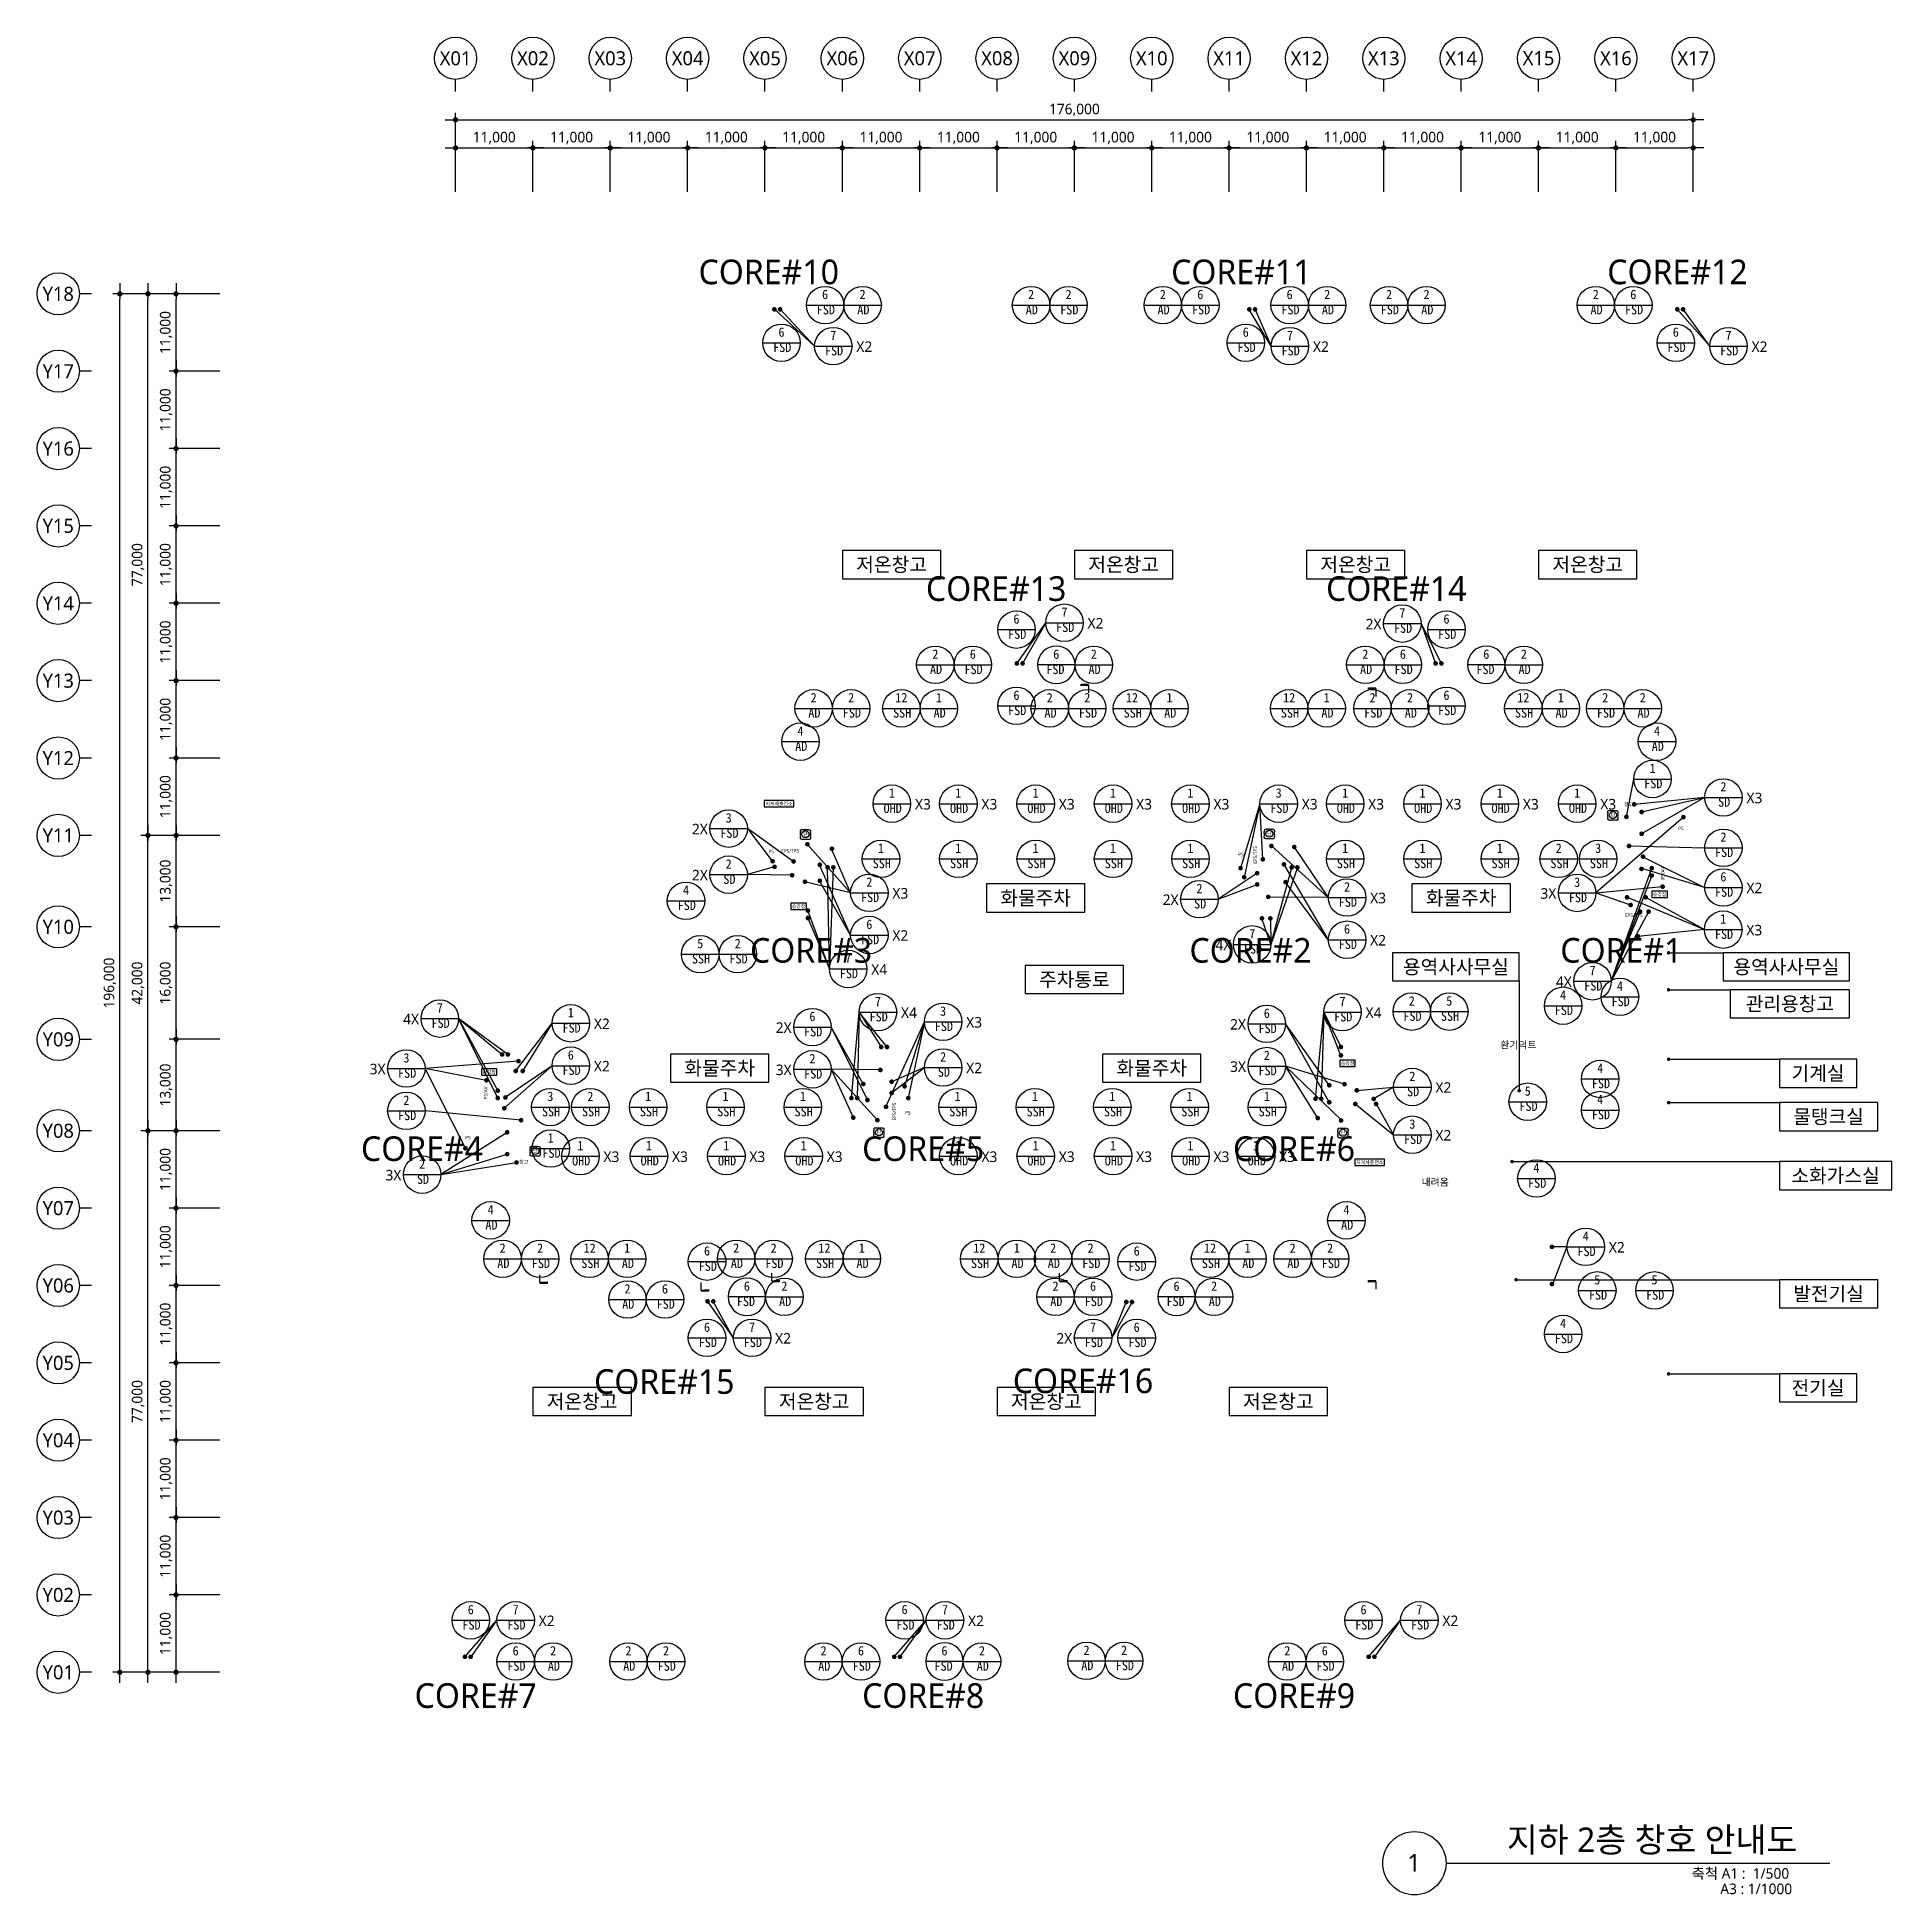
# Model space of a CAD drawing. Header units: millimetres. Extents: x 3479419 to 5579419, y 522746 to 3162891.
# Drawn here: x 4806612 to 5070357, y 819746 to 1083891 of the extents above; entities that cross this region are included whole.
import ezdxf
from ezdxf.enums import TextEntityAlignment as Align

# ---------------------------------------------------------------- set-up
doc = ezdxf.new("R2010")
doc.units = ezdxf.units.MM
doc.layers.get('Defpoints').update_dxf_attribs({"color": 140})
for name, color, linetype, lineweight in [('A-AXIS-BUBL', 7, 'Continuous', 25), ('A-DIMS', 7, 'Continuous', 25), ('A-MKXX-SYMB', 7, 'Continuous', 25), ('A-XXXX-SYMB', 7, 'Continuous', 25), ('A-XXXX-TXT1', 3, 'Continuous', 25), ('A-XXXX-TXT2', 3, 'Continuous', 25), ('REV-202205', 20, 'Continuous', 25)]:
    doc.layers.add(name, color=color, linetype=linetype, lineweight=lineweight)
doc.layers.add('AA-SYMB', color=1, linetype='Continuous')
doc.styles.add('HY울릉도L', font='')
doc.styles.add('XR-평면도$0$맑은 고딕', font='malgun.ttf')
doc.styles.add('돋움', font='')
doc.styles.add('돋음', font='')
doc.styles.add('맑은 고딕', font='malgun.ttf')
doc.styles.add('맑은고딕', font='malgun.ttf')
doc.styles.get('HY울릉도L').set_extended_font_data('HYwulM')
doc.styles.get('돋움').set_extended_font_data('DotumChe')
doc.styles.get('돋음').set_extended_font_data('Dotum')
doc.dimstyles.new('CDIM', dxfattribs={"dimtxt": 3, "dimasz": 1.5, "dimexe": 2, "dimexo": 1, "dimgap": 1, "dimtad": 1, "dimdec": 0, "dimrnd": 0.5, "dimzin": 0, "dimdsep": 32, "dimlunit": 6, "dimtxsty": 'HY울릉도L', "dimblk1": '_CIDOT', "dimblk2": '_CIDOT', "dimsah": 1, "dimcen": 5.5, "dimclrd": 2, "dimclre": 2, "dimclrt": 7, "dimadec": 0, "dimazin": 0, "dimtfac": 1, "dimtdec": 0, "dimtix": 1, "dimtmove": 2, "dimatfit": 1, "dimldrblk": '_CIDOT', "dimfxl": 1, "dimtolj": 1, "dimtzin": 0, "dimlwd": -1, "dimarcsym": 0})

msp = doc.modelspace()

# ---------------------------------------------------------------- texts
at = {"layer": 'A-XXXX-TXT1', "style": '맑은고딕'}
msp.add_text('지하 2층 창호 안내도', height=3500, dxfattribs=at).set_placement((5056914.1, 824766), align=Align.BOTTOM_RIGHT)
msp.add_text('1', height=2500, dxfattribs=at).set_placement((5002406.1, 824299.3), align=Align.MIDDLE)
for s, p in [('축척 A1 :  1/500', (5055760.1, 823538.3)), ('A3 : 1/1000', (5056181.9, 821349.2))]:
    msp.add_text(s, height=1500, dxfattribs=at).set_placement(p, align=Align.TOP_RIGHT)
at = {"layer": 'A-XXXX-TXT2', "style": '맑은고딕'}
for s, p in [('X3', (4932572, 974072.4)), ('X3', (4942018.5, 974072.4)), ('X3', (4953018.5, 974072.4)), ('X3', (4964018.5, 974072.4)), ('X3', (4975018.5, 974072.4)), ('X3', (4987569.5, 974072.4)), ('X3', (4997018.5, 974072.4)), ('X3', (5008018.5, 974072.4)), ('X3', (5019018.5, 974072.4)), ('X3', (5030018.5, 974072.4)), ('X3', (5050810.7, 974963.8)), ('2X', (4900857.8, 970535.6)), ('2X', (4900857.8, 963984.3)), ('X3', (4929359.5, 961406.3)), ('2X', (4967800.8, 960490.9)), ('X3', (4997296.1, 960733)), ('3X', (5021518.8, 961383.6)), ('X2', (5050810.7, 962157.9)), ('X2', (4929359.5, 955403)), ('X2', (4997296.1, 954729.7)), ('X3', (5050792.6, 956168.9)), ('X2', (4886911.5, 942850.4)), ('2X', (4912773.1, 942303.7)), ('X3', (4939850.9, 943066.1)), ('2X', (4977385.2, 942763.7)), ('3X', (4855027.9, 936414.4)), ('X2', (4886911.5, 936822.1)), ('3X', (4912773.1, 936305.1)), ('X2', (4939850.9, 936559)), ('3X', (4977385.2, 936765.1)), ('X2', (5006581.9, 933790.3)), ('X2', (5006581.9, 927001.6)), ('X3', (4888275.5, 923949.2)), ('X3', (4898023, 923949.2)), ('X3', (4909023, 923949.2)), ('X3', (4920023, 923949.2)), ('X3', (4942023, 923949.2)), ('X3', (4953023, 923949.2)), ('X3', (4964023, 923949.2)), ('X3', (4975023, 923949.2)), ('X3', (4984348.6, 923949.2)), ('3X', (4857276.4, 921326.8)), ('X2', (5031239.4, 911063.9))]:
    msp.add_text(s, height=1500, dxfattribs=at).set_placement(p, align=Align.CENTER)
at = {"layer": 'A-XXXX-TXT2', "ltscale": 100}
for s, height, style, p in [('창고', 500, '맑은 고딕', (5032936.8, 974791.2)), ('PS', 500, '맑은 고딕', (5040351.8, 971391.2)), ('PS', 500, '맑은 고딕', (4910995.1, 968100.2)), ('EPS/TPS', 500, '맑은 고딕', (4913686.2, 968194)), ('PS', 500, '맑은 고딕', (4977795.1, 967675.2)), ('EPS/TPS', 500, '맑은 고딕', (5033661.8, 959041.2)), ('환기덕트', 1000, 'XR-평면도$0$맑은 고딕', (5017236.8, 940591.2)), ('PS', 500, '맑은 고딕', (4930418, 930958.3)), ('PS', 500, '맑은 고딕', (4867871.8, 927391.2)), ('창고', 500, '맑은 고딕', (4875811.2, 923991.2))]:
    msp.add_text(s, height=height, dxfattribs=dict(at, style=style)).set_placement(p, align=Align.MIDDLE_CENTER)
at = {"layer": 'A-XXXX-TXT2', "ltscale": 100, "style": '맑은 고딕'}
for s, p in [('EPS/TPS', (4979807.3, 967611.3)), ('PS/AV', (5037794.1, 965016.2)), ('PS/AV', (4870398, 933766.2)), ('EPS/TPS', (4928481.6, 931123.6))]:
    msp.add_text(s, height=500, rotation=90, dxfattribs=at).set_placement(p, align=Align.MIDDLE_CENTER)
at = {"layer": 'A-XXXX-TXT2', "style": '맑은고딕'}
for s, height, p in [('관리용창고', 2000, (5055856.7, 946437.4)), ('내려옴', 1000, (5005414.6, 921091.2))]:
    msp.add_text(s, height=height, dxfattribs=at).set_placement(p, align=Align.MIDDLE_CENTER)

# ---------------------------------------------------------------- blocks, each defined once
blk = doc.blocks.new('_CIDOT')
at = {"color": 0, "linetype": 'ByBlock'}
blk.add_line((2, 0), (-1, 0), dxfattribs=at)
at = {"color": 0, "linetype": 'ByBlock', "const_width": 0.5}
blk.add_lwpolyline([(-0.25, 0, 1), (0.25, 0, 1)], format="xyb", close=True, dxfattribs=at)
blk = doc.blocks.new('*D8')
at = {"layer": 'A-DIMS', "lineweight": -2, "transparency": 16777216}
for p, q in [((93193, 67121), (85943, 67121)), ((93193, 56121), (85943, 56121))]:
    blk.add_line(p, q, dxfattribs=at)
at = {"layer": 'A-DIMS', "transparency": 16777216}
blk.add_line((86943, 56871), (86943, 66371), dxfattribs=at)
at = {"layer": 'Defpoints', "color": 0, "transparency": 16777216}
for p in [(86943, 67121), (93693, 67121), (93693, 56121)]:
    blk.add_point(p, dxfattribs=at)
at = {"layer": 'A-DIMS', "transparency": 16777216, "xscale": 750, "yscale": 750, "zscale": 750}
for p, rotation in [((86943, 67121), 90), ((86943, 56121), 270)]:
    blk.add_blockref('_CIDOT', p, dxfattribs=dict(at, rotation=rotation))
at = {"layer": 'A-DIMS', "color": 3, "transparency": 16777216, "insert": (85538, 61621), "char_height": 1500, "attachment_point": 5, "rotation": 90, "style": '맑은고딕'}
blk.add_mtext('\\A1;11,000', dxfattribs=at)
blk = doc.blocks.new('*D9')
at = {"layer": 'A-DIMS', "lineweight": -2, "transparency": 16777216}
for p, q in [((93193, 78121), (85943, 78121)), ((93193, 67121), (85943, 67121))]:
    blk.add_line(p, q, dxfattribs=at)
at = {"layer": 'A-DIMS', "transparency": 16777216}
blk.add_line((86943, 67871), (86943, 77371), dxfattribs=at)
at = {"layer": 'Defpoints', "color": 0, "transparency": 16777216}
for p in [(86943, 78121), (93693, 78121), (93693, 67121)]:
    blk.add_point(p, dxfattribs=at)
at = {"layer": 'A-DIMS', "transparency": 16777216, "xscale": 750, "yscale": 750, "zscale": 750}
for p, rotation in [((86943, 78121), 90), ((86943, 67121), 270)]:
    blk.add_blockref('_CIDOT', p, dxfattribs=dict(at, rotation=rotation))
at = {"layer": 'A-DIMS', "color": 3, "transparency": 16777216, "insert": (85538, 72621), "char_height": 1500, "attachment_point": 5, "rotation": 90, "style": '맑은고딕'}
blk.add_mtext('\\A1;11,000', dxfattribs=at)
blk = doc.blocks.new('*D10')
at = {"layer": 'A-DIMS', "lineweight": -2, "transparency": 16777216}
for p, q in [((93193, 89121), (85943, 89121)), ((93193, 78121), (85943, 78121))]:
    blk.add_line(p, q, dxfattribs=at)
at = {"layer": 'A-DIMS', "transparency": 16777216}
blk.add_line((86943, 78871), (86943, 88371), dxfattribs=at)
at = {"layer": 'Defpoints', "color": 0, "transparency": 16777216}
for p in [(86943, 89121), (93693, 89121), (93693, 78121)]:
    blk.add_point(p, dxfattribs=at)
at = {"layer": 'A-DIMS', "transparency": 16777216, "xscale": 750, "yscale": 750, "zscale": 750}
for p, rotation in [((86943, 89121), 90), ((86943, 78121), 270)]:
    blk.add_blockref('_CIDOT', p, dxfattribs=dict(at, rotation=rotation))
at = {"layer": 'A-DIMS', "color": 3, "transparency": 16777216, "insert": (85538, 83621), "char_height": 1500, "attachment_point": 5, "rotation": 90, "style": '맑은고딕'}
blk.add_mtext('\\A1;11,000', dxfattribs=at)
blk = doc.blocks.new('*D11')
at = {"layer": 'A-DIMS', "lineweight": -2, "transparency": 16777216}
for p, q in [((93193, 100121), (85943, 100121)), ((93193, 89121), (85943, 89121))]:
    blk.add_line(p, q, dxfattribs=at)
at = {"layer": 'A-DIMS', "transparency": 16777216}
blk.add_line((86943, 89871), (86943, 99371), dxfattribs=at)
at = {"layer": 'Defpoints', "color": 0, "transparency": 16777216}
for p in [(86943, 100121), (93693, 100121), (93693, 89121)]:
    blk.add_point(p, dxfattribs=at)
at = {"layer": 'A-DIMS', "transparency": 16777216, "xscale": 750, "yscale": 750, "zscale": 750}
for p, rotation in [((86943, 100121), 90), ((86943, 89121), 270)]:
    blk.add_blockref('_CIDOT', p, dxfattribs=dict(at, rotation=rotation))
at = {"layer": 'A-DIMS', "color": 3, "transparency": 16777216, "insert": (85538, 94621), "char_height": 1500, "attachment_point": 5, "rotation": 90, "style": '맑은고딕'}
blk.add_mtext('\\A1;11,000', dxfattribs=at)
blk = doc.blocks.new('*D12')
at = {"layer": 'A-DIMS', "lineweight": -2, "transparency": 16777216}
for p, q in [((93193, 111121), (85943, 111121)), ((93193, 100121), (85943, 100121))]:
    blk.add_line(p, q, dxfattribs=at)
at = {"layer": 'A-DIMS', "transparency": 16777216}
blk.add_line((86943, 100871), (86943, 110371), dxfattribs=at)
at = {"layer": 'Defpoints', "color": 0, "transparency": 16777216}
for p in [(86943, 111121), (93693, 111121), (93693, 100121)]:
    blk.add_point(p, dxfattribs=at)
at = {"layer": 'A-DIMS', "transparency": 16777216, "xscale": 750, "yscale": 750, "zscale": 750}
for p, rotation in [((86943, 111121), 90), ((86943, 100121), 270)]:
    blk.add_blockref('_CIDOT', p, dxfattribs=dict(at, rotation=rotation))
at = {"layer": 'A-DIMS', "color": 3, "transparency": 16777216, "insert": (85538, 105621), "char_height": 1500, "attachment_point": 5, "rotation": 90, "style": '맑은고딕'}
blk.add_mtext('\\A1;11,000', dxfattribs=at)
blk = doc.blocks.new('*D13')
at = {"layer": 'A-DIMS', "lineweight": -2, "transparency": 16777216}
for p, q in [((93193, 122121), (85943, 122121)), ((93193, 111121), (85943, 111121))]:
    blk.add_line(p, q, dxfattribs=at)
at = {"layer": 'A-DIMS', "transparency": 16777216}
blk.add_line((86943, 111871), (86943, 121371), dxfattribs=at)
at = {"layer": 'Defpoints', "color": 0, "transparency": 16777216}
for p in [(86943, 122121), (93693, 122121), (93693, 111121)]:
    blk.add_point(p, dxfattribs=at)
at = {"layer": 'A-DIMS', "transparency": 16777216, "xscale": 750, "yscale": 750, "zscale": 750}
for p, rotation in [((86943, 122121), 90), ((86943, 111121), 270)]:
    blk.add_blockref('_CIDOT', p, dxfattribs=dict(at, rotation=rotation))
at = {"layer": 'A-DIMS', "color": 3, "transparency": 16777216, "insert": (85538, 116621), "char_height": 1500, "attachment_point": 5, "rotation": 90, "style": '맑은고딕'}
blk.add_mtext('\\A1;11,000', dxfattribs=at)
blk = doc.blocks.new('*D14')
at = {"layer": 'A-DIMS', "lineweight": -2, "transparency": 16777216}
for p, q in [((93193, 135121), (85943, 135121)), ((93193, 122121), (85943, 122121))]:
    blk.add_line(p, q, dxfattribs=at)
at = {"layer": 'A-DIMS', "transparency": 16777216}
blk.add_line((86943, 122871), (86943, 134371), dxfattribs=at)
at = {"layer": 'Defpoints', "color": 0, "transparency": 16777216}
for p in [(86943, 135121), (93693, 135121), (93693, 122121)]:
    blk.add_point(p, dxfattribs=at)
at = {"layer": 'A-DIMS', "transparency": 16777216, "xscale": 750, "yscale": 750, "zscale": 750}
for p, rotation in [((86943, 135121), 90), ((86943, 122121), 270)]:
    blk.add_blockref('_CIDOT', p, dxfattribs=dict(at, rotation=rotation))
at = {"layer": 'A-DIMS', "color": 3, "transparency": 16777216, "insert": (85538, 128621), "char_height": 1500, "attachment_point": 5, "rotation": 90, "style": '맑은고딕'}
blk.add_mtext('\\A1;13,000', dxfattribs=at)
blk = doc.blocks.new('*D15')
at = {"layer": 'A-DIMS', "lineweight": -2, "transparency": 16777216}
for p, q in [((93193, 151121), (85943, 151121)), ((93193, 135121), (85943, 135121))]:
    blk.add_line(p, q, dxfattribs=at)
at = {"layer": 'A-DIMS', "transparency": 16777216}
blk.add_line((86943, 135871), (86943, 150371), dxfattribs=at)
at = {"layer": 'Defpoints', "color": 0, "transparency": 16777216}
for p in [(86943, 151121), (93693, 151121), (93693, 135121)]:
    blk.add_point(p, dxfattribs=at)
at = {"layer": 'A-DIMS', "transparency": 16777216, "xscale": 750, "yscale": 750, "zscale": 750}
for p, rotation in [((86943, 151121), 90), ((86943, 135121), 270)]:
    blk.add_blockref('_CIDOT', p, dxfattribs=dict(at, rotation=rotation))
at = {"layer": 'A-DIMS', "color": 3, "transparency": 16777216, "insert": (85538, 143121), "char_height": 1500, "attachment_point": 5, "rotation": 90, "style": '맑은고딕'}
blk.add_mtext('\\A1;16,000', dxfattribs=at)
blk = doc.blocks.new('*D16')
at = {"layer": 'A-DIMS', "lineweight": -2, "transparency": 16777216}
for p, q in [((93193, 164121), (85943, 164121)), ((93193, 151121), (85943, 151121))]:
    blk.add_line(p, q, dxfattribs=at)
at = {"layer": 'A-DIMS', "transparency": 16777216}
blk.add_line((86943, 151871), (86943, 163371), dxfattribs=at)
at = {"layer": 'Defpoints', "color": 0, "transparency": 16777216}
for p in [(86943, 164121), (93693, 164121), (93693, 151121)]:
    blk.add_point(p, dxfattribs=at)
at = {"layer": 'A-DIMS', "transparency": 16777216, "xscale": 750, "yscale": 750, "zscale": 750}
for p, rotation in [((86943, 164121), 90), ((86943, 151121), 270)]:
    blk.add_blockref('_CIDOT', p, dxfattribs=dict(at, rotation=rotation))
at = {"layer": 'A-DIMS', "color": 3, "transparency": 16777216, "insert": (85538, 157621), "char_height": 1500, "attachment_point": 5, "rotation": 90, "style": '맑은고딕'}
blk.add_mtext('\\A1;13,000', dxfattribs=at)
blk = doc.blocks.new('*D17')
at = {"layer": 'A-DIMS', "lineweight": -2, "transparency": 16777216}
for p, q in [((93193, 175121), (85943, 175121)), ((93193, 164121), (85943, 164121))]:
    blk.add_line(p, q, dxfattribs=at)
at = {"layer": 'A-DIMS', "transparency": 16777216}
blk.add_line((86943, 164871), (86943, 174371), dxfattribs=at)
at = {"layer": 'Defpoints', "color": 0, "transparency": 16777216}
for p in [(86943, 175121), (93693, 175121), (93693, 164121)]:
    blk.add_point(p, dxfattribs=at)
at = {"layer": 'A-DIMS', "transparency": 16777216, "xscale": 750, "yscale": 750, "zscale": 750}
for p, rotation in [((86943, 175121), 90), ((86943, 164121), 270)]:
    blk.add_blockref('_CIDOT', p, dxfattribs=dict(at, rotation=rotation))
at = {"layer": 'A-DIMS', "color": 3, "transparency": 16777216, "insert": (85538, 169621), "char_height": 1500, "attachment_point": 5, "rotation": 90, "style": '맑은고딕'}
blk.add_mtext('\\A1;11,000', dxfattribs=at)
blk = doc.blocks.new('*D18')
at = {"layer": 'A-DIMS', "lineweight": -2, "transparency": 16777216}
for p, q in [((93193, 186121), (85943, 186121)), ((93193, 175121), (85943, 175121))]:
    blk.add_line(p, q, dxfattribs=at)
at = {"layer": 'A-DIMS', "transparency": 16777216}
blk.add_line((86943, 175871), (86943, 185371), dxfattribs=at)
at = {"layer": 'Defpoints', "color": 0, "transparency": 16777216}
for p in [(86943, 186121), (93693, 186121), (93693, 175121)]:
    blk.add_point(p, dxfattribs=at)
at = {"layer": 'A-DIMS', "transparency": 16777216, "xscale": 750, "yscale": 750, "zscale": 750}
for p, rotation in [((86943, 186121), 90), ((86943, 175121), 270)]:
    blk.add_blockref('_CIDOT', p, dxfattribs=dict(at, rotation=rotation))
at = {"layer": 'A-DIMS', "color": 3, "transparency": 16777216, "insert": (85538, 180621), "char_height": 1500, "attachment_point": 5, "rotation": 90, "style": '맑은고딕'}
blk.add_mtext('\\A1;11,000', dxfattribs=at)
blk = doc.blocks.new('*D19')
at = {"layer": 'A-DIMS', "lineweight": -2, "transparency": 16777216}
for p, q in [((93193, 197121), (85943, 197121)), ((93193, 186121), (85943, 186121))]:
    blk.add_line(p, q, dxfattribs=at)
at = {"layer": 'A-DIMS', "transparency": 16777216}
blk.add_line((86943, 186871), (86943, 196371), dxfattribs=at)
at = {"layer": 'Defpoints', "color": 0, "transparency": 16777216}
for p in [(86943, 197121), (93693, 197121), (93693, 186121)]:
    blk.add_point(p, dxfattribs=at)
at = {"layer": 'A-DIMS', "transparency": 16777216, "xscale": 750, "yscale": 750, "zscale": 750}
for p, rotation in [((86943, 197121), 90), ((86943, 186121), 270)]:
    blk.add_blockref('_CIDOT', p, dxfattribs=dict(at, rotation=rotation))
at = {"layer": 'A-DIMS', "color": 3, "transparency": 16777216, "insert": (85538, 191621), "char_height": 1500, "attachment_point": 5, "rotation": 90, "style": '맑은고딕'}
blk.add_mtext('\\A1;11,000', dxfattribs=at)
blk = doc.blocks.new('*D20')
at = {"layer": 'A-DIMS', "lineweight": -2, "transparency": 16777216}
for p, q in [((93193, 208121), (85943, 208121)), ((93193, 197121), (85943, 197121))]:
    blk.add_line(p, q, dxfattribs=at)
at = {"layer": 'A-DIMS', "transparency": 16777216}
blk.add_line((86943, 197871), (86943, 207371), dxfattribs=at)
at = {"layer": 'Defpoints', "color": 0, "transparency": 16777216}
for p in [(86943, 208121), (93693, 208121), (93693, 197121)]:
    blk.add_point(p, dxfattribs=at)
at = {"layer": 'A-DIMS', "transparency": 16777216, "xscale": 750, "yscale": 750, "zscale": 750}
for p, rotation in [((86943, 208121), 90), ((86943, 197121), 270)]:
    blk.add_blockref('_CIDOT', p, dxfattribs=dict(at, rotation=rotation))
at = {"layer": 'A-DIMS', "color": 3, "transparency": 16777216, "insert": (85538, 202621), "char_height": 1500, "attachment_point": 5, "rotation": 90, "style": '맑은고딕'}
blk.add_mtext('\\A1;11,000', dxfattribs=at)
blk = doc.blocks.new('*D21')
at = {"layer": 'A-DIMS', "lineweight": -2, "transparency": 16777216}
for p, q in [((93193, 219121), (85943, 219121)), ((93193, 208121), (85943, 208121))]:
    blk.add_line(p, q, dxfattribs=at)
at = {"layer": 'A-DIMS', "transparency": 16777216}
blk.add_line((86943, 208871), (86943, 218371), dxfattribs=at)
at = {"layer": 'Defpoints', "color": 0, "transparency": 16777216}
for p in [(86943, 219121), (93693, 219121), (93693, 208121)]:
    blk.add_point(p, dxfattribs=at)
at = {"layer": 'A-DIMS', "transparency": 16777216, "xscale": 750, "yscale": 750, "zscale": 750}
for p, rotation in [((86943, 219121), 90), ((86943, 208121), 270)]:
    blk.add_blockref('_CIDOT', p, dxfattribs=dict(at, rotation=rotation))
at = {"layer": 'A-DIMS', "color": 3, "transparency": 16777216, "insert": (85538, 213621), "char_height": 1500, "attachment_point": 5, "rotation": 90, "style": '맑은고딕'}
blk.add_mtext('\\A1;11,000', dxfattribs=at)
blk = doc.blocks.new('*D22')
at = {"layer": 'A-DIMS', "lineweight": -2, "transparency": 16777216}
for p, q in [((93193, 230121), (85943, 230121)), ((93193, 219121), (85943, 219121))]:
    blk.add_line(p, q, dxfattribs=at)
at = {"layer": 'A-DIMS', "transparency": 16777216}
blk.add_line((86943, 219871), (86943, 229371), dxfattribs=at)
at = {"layer": 'Defpoints', "color": 0, "transparency": 16777216}
for p in [(86943, 230121), (93693, 230121), (93693, 219121)]:
    blk.add_point(p, dxfattribs=at)
at = {"layer": 'A-DIMS', "transparency": 16777216, "xscale": 750, "yscale": 750, "zscale": 750}
for p, rotation in [((86943, 230121), 90), ((86943, 219121), 270)]:
    blk.add_blockref('_CIDOT', p, dxfattribs=dict(at, rotation=rotation))
at = {"layer": 'A-DIMS', "color": 3, "transparency": 16777216, "insert": (85538, 224621), "char_height": 1500, "attachment_point": 5, "rotation": 90, "style": '맑은고딕'}
blk.add_mtext('\\A1;11,000', dxfattribs=at)
blk = doc.blocks.new('*D23')
at = {"layer": 'A-DIMS', "lineweight": -2, "transparency": 16777216}
for p, q in [((93193, 241121), (85943, 241121)), ((93193, 230121), (85943, 230121))]:
    blk.add_line(p, q, dxfattribs=at)
at = {"layer": 'A-DIMS', "transparency": 16777216}
blk.add_line((86943, 230871), (86943, 240371), dxfattribs=at)
at = {"layer": 'Defpoints', "color": 0, "transparency": 16777216}
for p in [(86943, 241121), (93693, 241121), (93693, 230121)]:
    blk.add_point(p, dxfattribs=at)
at = {"layer": 'A-DIMS', "transparency": 16777216, "xscale": 750, "yscale": 750, "zscale": 750}
for p, rotation in [((86943, 241121), 90), ((86943, 230121), 270)]:
    blk.add_blockref('_CIDOT', p, dxfattribs=dict(at, rotation=rotation))
at = {"layer": 'A-DIMS', "color": 3, "transparency": 16777216, "insert": (85538, 235621), "char_height": 1500, "attachment_point": 5, "rotation": 90, "style": '맑은고딕'}
blk.add_mtext('\\A1;11,000', dxfattribs=at)
blk = doc.blocks.new('*D24')
at = {"layer": 'A-DIMS', "lineweight": -2, "transparency": 16777216}
for p, q in [((93193, 122121), (81943, 122121)), ((93193, 45121), (81943, 45121))]:
    blk.add_line(p, q, dxfattribs=at)
at = {"layer": 'A-DIMS', "transparency": 16777216}
blk.add_line((82943, 45871), (82943, 121371), dxfattribs=at)
at = {"layer": 'Defpoints', "color": 0, "transparency": 16777216}
for p in [(82943, 122121), (93693, 122121), (93693, 45121)]:
    blk.add_point(p, dxfattribs=at)
at = {"layer": 'A-DIMS', "transparency": 16777216, "xscale": 750, "yscale": 750, "zscale": 750}
for p, rotation in [((82943, 122121), 90), ((82943, 45121), 270)]:
    blk.add_blockref('_CIDOT', p, dxfattribs=dict(at, rotation=rotation))
at = {"layer": 'A-DIMS', "color": 3, "transparency": 16777216, "insert": (81542, 83621), "char_height": 1500, "attachment_point": 5, "rotation": 90, "style": '맑은고딕'}
blk.add_mtext('\\A1;77,000', dxfattribs=at)
blk = doc.blocks.new('*D25')
at = {"layer": 'A-DIMS', "lineweight": -2, "transparency": 16777216}
for p, q in [((93193, 241121), (77943, 241121)), ((93193, 45121), (77943, 45121))]:
    blk.add_line(p, q, dxfattribs=at)
at = {"layer": 'A-DIMS', "transparency": 16777216}
blk.add_line((78943, 45871), (78943, 240371), dxfattribs=at)
at = {"layer": 'Defpoints', "color": 0, "transparency": 16777216}
for p in [(78943, 241121), (93693, 241121), (93693, 45121)]:
    blk.add_point(p, dxfattribs=at)
at = {"layer": 'A-DIMS', "transparency": 16777216, "xscale": 750, "yscale": 750, "zscale": 750}
for p, rotation in [((78943, 241121), 90), ((78943, 45121), 270)]:
    blk.add_blockref('_CIDOT', p, dxfattribs=dict(at, rotation=rotation))
at = {"layer": 'A-DIMS', "color": 3, "transparency": 16777216, "insert": (77538, 143121), "char_height": 1500, "attachment_point": 5, "rotation": 90, "style": '맑은고딕'}
blk.add_mtext('\\A1;196,000', dxfattribs=at)
blk = doc.blocks.new('*D26')
at = {"layer": 'A-DIMS', "lineweight": -2, "transparency": 16777216}
for p, q in [((93193, 56121), (85943, 56121)), ((93193, 45121), (85943, 45121))]:
    blk.add_line(p, q, dxfattribs=at)
at = {"layer": 'A-DIMS', "transparency": 16777216}
blk.add_line((86943, 45871), (86943, 55371), dxfattribs=at)
at = {"layer": 'Defpoints', "color": 0, "transparency": 16777216}
for p in [(86943, 56121), (93693, 56121), (93693, 45121)]:
    blk.add_point(p, dxfattribs=at)
at = {"layer": 'A-DIMS', "transparency": 16777216, "xscale": 750, "yscale": 750, "zscale": 750}
for p, rotation in [((86943, 56121), 90), ((86943, 45121), 270)]:
    blk.add_blockref('_CIDOT', p, dxfattribs=dict(at, rotation=rotation))
at = {"layer": 'A-DIMS', "color": 3, "transparency": 16777216, "insert": (85538, 50621), "char_height": 1500, "attachment_point": 5, "rotation": 90, "style": '맑은고딕'}
blk.add_mtext('\\A1;11,000', dxfattribs=at)
blk = doc.blocks.new('*D27')
at = {"layer": 'A-DIMS', "lineweight": -2, "transparency": 16777216}
for p, q in [((93193, 164121), (81943, 164121)), ((93193, 122121), (81943, 122121))]:
    blk.add_line(p, q, dxfattribs=at)
at = {"layer": 'A-DIMS', "transparency": 16777216}
blk.add_line((82943, 122871), (82943, 163371), dxfattribs=at)
at = {"layer": 'Defpoints', "color": 0, "transparency": 16777216}
for p in [(82943, 164121), (93693, 164121), (93693, 122121)]:
    blk.add_point(p, dxfattribs=at)
at = {"layer": 'A-DIMS', "transparency": 16777216, "xscale": 750, "yscale": 750, "zscale": 750}
for p, rotation in [((82943, 164121), 90), ((82943, 122121), 270)]:
    blk.add_blockref('_CIDOT', p, dxfattribs=dict(at, rotation=rotation))
at = {"layer": 'A-DIMS', "color": 3, "transparency": 16777216, "insert": (81542, 143121), "char_height": 1500, "attachment_point": 5, "rotation": 90, "style": '맑은고딕'}
blk.add_mtext('\\A1;42,000', dxfattribs=at)
blk = doc.blocks.new('*D28')
at = {"layer": 'A-DIMS', "lineweight": -2, "transparency": 16777216}
for p, q in [((93193, 241121), (81943, 241121)), ((93193, 164121), (81943, 164121))]:
    blk.add_line(p, q, dxfattribs=at)
at = {"layer": 'A-DIMS', "transparency": 16777216}
blk.add_line((82943, 164871), (82943, 240371), dxfattribs=at)
at = {"layer": 'Defpoints', "color": 0, "transparency": 16777216}
for p in [(82943, 241121), (93693, 241121), (93693, 164121)]:
    blk.add_point(p, dxfattribs=at)
at = {"layer": 'A-DIMS', "transparency": 16777216, "xscale": 750, "yscale": 750, "zscale": 750}
for p, rotation in [((82943, 241121), 90), ((82943, 164121), 270)]:
    blk.add_blockref('_CIDOT', p, dxfattribs=dict(at, rotation=rotation))
at = {"layer": 'A-DIMS', "color": 3, "transparency": 16777216, "insert": (81542, 202621), "char_height": 1500, "attachment_point": 5, "rotation": 90, "style": '맑은고딕'}
blk.add_mtext('\\A1;77,000', dxfattribs=at)
blk = doc.blocks.new('*D29')
at = {"layer": 'A-DIMS', "lineweight": -2, "transparency": 16777216}
for p, q in [((148693, 255621), (148693, 262871)), ((159693, 255621), (159693, 262871))]:
    blk.add_line(p, q, dxfattribs=at)
at = {"layer": 'A-DIMS', "transparency": 16777216}
blk.add_line((149443, 261871), (158943, 261871), dxfattribs=at)
at = {"layer": 'Defpoints', "color": 0, "transparency": 16777216}
for p in [(159693, 261871), (148693, 255121), (159693, 255121)]:
    blk.add_point(p, dxfattribs=at)
at = {"layer": 'A-DIMS', "transparency": 16777216, "xscale": 750, "yscale": 750, "zscale": 750, "rotation": 180}
blk.add_blockref('_CIDOT', (148693, 261871), dxfattribs=at)
at = {"layer": 'A-DIMS', "transparency": 16777216, "xscale": 750, "yscale": 750, "zscale": 750}
blk.add_blockref('_CIDOT', (159693, 261871), dxfattribs=at)
at = {"layer": 'A-DIMS', "color": 3, "transparency": 16777216, "insert": (154193, 263275), "char_height": 1500, "attachment_point": 5, "style": '맑은고딕'}
blk.add_mtext('\\A1;11,000', dxfattribs=at)
blk = doc.blocks.new('*D30')
at = {"layer": 'A-DIMS', "lineweight": -2, "transparency": 16777216}
for p, q in [((159693, 255621), (159693, 262871)), ((170693, 255621), (170693, 262871))]:
    blk.add_line(p, q, dxfattribs=at)
at = {"layer": 'A-DIMS', "transparency": 16777216}
blk.add_line((160443, 261871), (169943, 261871), dxfattribs=at)
at = {"layer": 'Defpoints', "color": 0, "transparency": 16777216}
for p in [(170693, 261871), (159693, 255121), (170693, 255121)]:
    blk.add_point(p, dxfattribs=at)
at = {"layer": 'A-DIMS', "transparency": 16777216, "xscale": 750, "yscale": 750, "zscale": 750, "rotation": 180}
blk.add_blockref('_CIDOT', (159693, 261871), dxfattribs=at)
at = {"layer": 'A-DIMS', "transparency": 16777216, "xscale": 750, "yscale": 750, "zscale": 750}
blk.add_blockref('_CIDOT', (170693, 261871), dxfattribs=at)
at = {"layer": 'A-DIMS', "color": 3, "transparency": 16777216, "insert": (165193, 263275), "char_height": 1500, "attachment_point": 5, "style": '맑은고딕'}
blk.add_mtext('\\A1;11,000', dxfattribs=at)
blk = doc.blocks.new('*D31')
at = {"layer": 'A-DIMS', "lineweight": -2, "transparency": 16777216}
for p, q in [((170693, 255621), (170693, 262871)), ((181693, 255621), (181693, 262871))]:
    blk.add_line(p, q, dxfattribs=at)
at = {"layer": 'A-DIMS', "transparency": 16777216}
blk.add_line((171443, 261871), (180943, 261871), dxfattribs=at)
at = {"layer": 'Defpoints', "color": 0, "transparency": 16777216}
for p in [(181693, 261871), (170693, 255121), (181693, 255121)]:
    blk.add_point(p, dxfattribs=at)
at = {"layer": 'A-DIMS', "transparency": 16777216, "xscale": 750, "yscale": 750, "zscale": 750, "rotation": 180}
blk.add_blockref('_CIDOT', (170693, 261871), dxfattribs=at)
at = {"layer": 'A-DIMS', "transparency": 16777216, "xscale": 750, "yscale": 750, "zscale": 750}
blk.add_blockref('_CIDOT', (181693, 261871), dxfattribs=at)
at = {"layer": 'A-DIMS', "color": 3, "transparency": 16777216, "insert": (176193, 263275), "char_height": 1500, "attachment_point": 5, "style": '맑은고딕'}
blk.add_mtext('\\A1;11,000', dxfattribs=at)
blk = doc.blocks.new('*D32')
at = {"layer": 'A-DIMS', "lineweight": -2, "transparency": 16777216}
for p, q in [((181693, 255621), (181693, 262871)), ((192693, 255621), (192693, 262871))]:
    blk.add_line(p, q, dxfattribs=at)
at = {"layer": 'A-DIMS', "transparency": 16777216}
blk.add_line((182443, 261871), (191943, 261871), dxfattribs=at)
at = {"layer": 'Defpoints', "color": 0, "transparency": 16777216}
for p in [(192693, 261871), (181693, 255121), (192693, 255121)]:
    blk.add_point(p, dxfattribs=at)
at = {"layer": 'A-DIMS', "transparency": 16777216, "xscale": 750, "yscale": 750, "zscale": 750, "rotation": 180}
blk.add_blockref('_CIDOT', (181693, 261871), dxfattribs=at)
at = {"layer": 'A-DIMS', "transparency": 16777216, "xscale": 750, "yscale": 750, "zscale": 750}
blk.add_blockref('_CIDOT', (192693, 261871), dxfattribs=at)
at = {"layer": 'A-DIMS', "color": 3, "transparency": 16777216, "insert": (187193, 263275), "char_height": 1500, "attachment_point": 5, "style": '맑은고딕'}
blk.add_mtext('\\A1;11,000', dxfattribs=at)
blk = doc.blocks.new('*D33')
at = {"layer": 'A-DIMS', "lineweight": -2, "transparency": 16777216}
for p, q in [((192693, 255621), (192693, 262871)), ((203693, 255621), (203693, 262871))]:
    blk.add_line(p, q, dxfattribs=at)
at = {"layer": 'A-DIMS', "transparency": 16777216}
blk.add_line((193443, 261871), (202943, 261871), dxfattribs=at)
at = {"layer": 'Defpoints', "color": 0, "transparency": 16777216}
for p in [(203693, 261871), (192693, 255121), (203693, 255121)]:
    blk.add_point(p, dxfattribs=at)
at = {"layer": 'A-DIMS', "transparency": 16777216, "xscale": 750, "yscale": 750, "zscale": 750, "rotation": 180}
blk.add_blockref('_CIDOT', (192693, 261871), dxfattribs=at)
at = {"layer": 'A-DIMS', "transparency": 16777216, "xscale": 750, "yscale": 750, "zscale": 750}
blk.add_blockref('_CIDOT', (203693, 261871), dxfattribs=at)
at = {"layer": 'A-DIMS', "color": 3, "transparency": 16777216, "insert": (198193, 263275), "char_height": 1500, "attachment_point": 5, "style": '맑은고딕'}
blk.add_mtext('\\A1;11,000', dxfattribs=at)
blk = doc.blocks.new('*D34')
at = {"layer": 'A-DIMS', "lineweight": -2, "transparency": 16777216}
for p, q in [((203693, 255621), (203693, 262871)), ((214693, 255621), (214693, 262871))]:
    blk.add_line(p, q, dxfattribs=at)
at = {"layer": 'A-DIMS', "transparency": 16777216}
blk.add_line((204443, 261871), (213943, 261871), dxfattribs=at)
at = {"layer": 'Defpoints', "color": 0, "transparency": 16777216}
for p in [(214693, 261871), (203693, 255121), (214693, 255121)]:
    blk.add_point(p, dxfattribs=at)
at = {"layer": 'A-DIMS', "transparency": 16777216, "xscale": 750, "yscale": 750, "zscale": 750, "rotation": 180}
blk.add_blockref('_CIDOT', (203693, 261871), dxfattribs=at)
at = {"layer": 'A-DIMS', "transparency": 16777216, "xscale": 750, "yscale": 750, "zscale": 750}
blk.add_blockref('_CIDOT', (214693, 261871), dxfattribs=at)
at = {"layer": 'A-DIMS', "color": 3, "transparency": 16777216, "insert": (209193, 263275), "char_height": 1500, "attachment_point": 5, "style": '맑은고딕'}
blk.add_mtext('\\A1;11,000', dxfattribs=at)
blk = doc.blocks.new('*D35')
at = {"layer": 'A-DIMS', "lineweight": -2, "transparency": 16777216}
for p, q in [((214693, 255621), (214693, 262871)), ((225693, 255621), (225693, 262871))]:
    blk.add_line(p, q, dxfattribs=at)
at = {"layer": 'A-DIMS', "transparency": 16777216}
blk.add_line((215443, 261871), (224943, 261871), dxfattribs=at)
at = {"layer": 'Defpoints', "color": 0, "transparency": 16777216}
for p in [(225693, 261871), (214693, 255121), (225693, 255121)]:
    blk.add_point(p, dxfattribs=at)
at = {"layer": 'A-DIMS', "transparency": 16777216, "xscale": 750, "yscale": 750, "zscale": 750, "rotation": 180}
blk.add_blockref('_CIDOT', (214693, 261871), dxfattribs=at)
at = {"layer": 'A-DIMS', "transparency": 16777216, "xscale": 750, "yscale": 750, "zscale": 750}
blk.add_blockref('_CIDOT', (225693, 261871), dxfattribs=at)
at = {"layer": 'A-DIMS', "color": 3, "transparency": 16777216, "insert": (220193, 263275), "char_height": 1500, "attachment_point": 5, "style": '맑은고딕'}
blk.add_mtext('\\A1;11,000', dxfattribs=at)
blk = doc.blocks.new('*D36')
at = {"layer": 'A-DIMS', "lineweight": -2, "transparency": 16777216}
for p, q in [((225693, 255621), (225693, 262871)), ((236693, 255621), (236693, 262871))]:
    blk.add_line(p, q, dxfattribs=at)
at = {"layer": 'A-DIMS', "transparency": 16777216}
blk.add_line((226443, 261871), (235943, 261871), dxfattribs=at)
at = {"layer": 'Defpoints', "color": 0, "transparency": 16777216}
for p in [(236693, 261871), (225693, 255121), (236693, 255121)]:
    blk.add_point(p, dxfattribs=at)
at = {"layer": 'A-DIMS', "transparency": 16777216, "xscale": 750, "yscale": 750, "zscale": 750, "rotation": 180}
blk.add_blockref('_CIDOT', (225693, 261871), dxfattribs=at)
at = {"layer": 'A-DIMS', "transparency": 16777216, "xscale": 750, "yscale": 750, "zscale": 750}
blk.add_blockref('_CIDOT', (236693, 261871), dxfattribs=at)
at = {"layer": 'A-DIMS', "color": 3, "transparency": 16777216, "insert": (231193, 263275), "char_height": 1500, "attachment_point": 5, "style": '맑은고딕'}
blk.add_mtext('\\A1;11,000', dxfattribs=at)
blk = doc.blocks.new('*D37')
at = {"layer": 'A-DIMS', "lineweight": -2, "transparency": 16777216}
for p, q in [((236693, 255621), (236693, 262871)), ((247693, 255621), (247693, 262871))]:
    blk.add_line(p, q, dxfattribs=at)
at = {"layer": 'A-DIMS', "transparency": 16777216}
blk.add_line((237443, 261871), (246943, 261871), dxfattribs=at)
at = {"layer": 'Defpoints', "color": 0, "transparency": 16777216}
for p in [(247693, 261871), (236693, 255121), (247693, 255121)]:
    blk.add_point(p, dxfattribs=at)
at = {"layer": 'A-DIMS', "transparency": 16777216, "xscale": 750, "yscale": 750, "zscale": 750, "rotation": 180}
blk.add_blockref('_CIDOT', (236693, 261871), dxfattribs=at)
at = {"layer": 'A-DIMS', "transparency": 16777216, "xscale": 750, "yscale": 750, "zscale": 750}
blk.add_blockref('_CIDOT', (247693, 261871), dxfattribs=at)
at = {"layer": 'A-DIMS', "color": 3, "transparency": 16777216, "insert": (242193, 263275), "char_height": 1500, "attachment_point": 5, "style": '맑은고딕'}
blk.add_mtext('\\A1;11,000', dxfattribs=at)
blk = doc.blocks.new('*D38')
at = {"layer": 'A-DIMS', "lineweight": -2, "transparency": 16777216}
for p, q in [((247693, 255621), (247693, 262871)), ((258693, 255621), (258693, 262871))]:
    blk.add_line(p, q, dxfattribs=at)
at = {"layer": 'A-DIMS', "transparency": 16777216}
blk.add_line((248443, 261871), (257943, 261871), dxfattribs=at)
at = {"layer": 'Defpoints', "color": 0, "transparency": 16777216}
for p in [(258693, 261871), (247693, 255121), (258693, 255121)]:
    blk.add_point(p, dxfattribs=at)
at = {"layer": 'A-DIMS', "transparency": 16777216, "xscale": 750, "yscale": 750, "zscale": 750, "rotation": 180}
blk.add_blockref('_CIDOT', (247693, 261871), dxfattribs=at)
at = {"layer": 'A-DIMS', "transparency": 16777216, "xscale": 750, "yscale": 750, "zscale": 750}
blk.add_blockref('_CIDOT', (258693, 261871), dxfattribs=at)
at = {"layer": 'A-DIMS', "color": 3, "transparency": 16777216, "insert": (253193, 263275), "char_height": 1500, "attachment_point": 5, "style": '맑은고딕'}
blk.add_mtext('\\A1;11,000', dxfattribs=at)
blk = doc.blocks.new('*D39')
at = {"layer": 'A-DIMS', "lineweight": -2, "transparency": 16777216}
for p, q in [((258693, 255621), (258693, 262871)), ((269693, 255621), (269693, 262871))]:
    blk.add_line(p, q, dxfattribs=at)
at = {"layer": 'A-DIMS', "transparency": 16777216}
blk.add_line((259443, 261871), (268943, 261871), dxfattribs=at)
at = {"layer": 'Defpoints', "color": 0, "transparency": 16777216}
for p in [(269693, 261871), (258693, 255121), (269693, 255121)]:
    blk.add_point(p, dxfattribs=at)
at = {"layer": 'A-DIMS', "transparency": 16777216, "xscale": 750, "yscale": 750, "zscale": 750, "rotation": 180}
blk.add_blockref('_CIDOT', (258693, 261871), dxfattribs=at)
at = {"layer": 'A-DIMS', "transparency": 16777216, "xscale": 750, "yscale": 750, "zscale": 750}
blk.add_blockref('_CIDOT', (269693, 261871), dxfattribs=at)
at = {"layer": 'A-DIMS', "color": 3, "transparency": 16777216, "insert": (264193, 263275), "char_height": 1500, "attachment_point": 5, "style": '맑은고딕'}
blk.add_mtext('\\A1;11,000', dxfattribs=at)
blk = doc.blocks.new('*D40')
at = {"layer": 'A-DIMS', "lineweight": -2, "transparency": 16777216}
for p, q in [((269693, 255621), (269693, 262871)), ((280693, 255621), (280693, 262871))]:
    blk.add_line(p, q, dxfattribs=at)
at = {"layer": 'A-DIMS', "transparency": 16777216}
blk.add_line((270443, 261871), (279943, 261871), dxfattribs=at)
at = {"layer": 'Defpoints', "color": 0, "transparency": 16777216}
for p in [(280693, 261871), (269693, 255121), (280693, 255121)]:
    blk.add_point(p, dxfattribs=at)
at = {"layer": 'A-DIMS', "transparency": 16777216, "xscale": 750, "yscale": 750, "zscale": 750, "rotation": 180}
blk.add_blockref('_CIDOT', (269693, 261871), dxfattribs=at)
at = {"layer": 'A-DIMS', "transparency": 16777216, "xscale": 750, "yscale": 750, "zscale": 750}
blk.add_blockref('_CIDOT', (280693, 261871), dxfattribs=at)
at = {"layer": 'A-DIMS', "color": 3, "transparency": 16777216, "insert": (275193, 263275), "char_height": 1500, "attachment_point": 5, "style": '맑은고딕'}
blk.add_mtext('\\A1;11,000', dxfattribs=at)
blk = doc.blocks.new('*D41')
at = {"layer": 'A-DIMS', "lineweight": -2, "transparency": 16777216}
for p, q in [((280693, 255621), (280693, 262871)), ((291693, 255621), (291693, 262871))]:
    blk.add_line(p, q, dxfattribs=at)
at = {"layer": 'A-DIMS', "transparency": 16777216}
blk.add_line((281443, 261871), (290943, 261871), dxfattribs=at)
at = {"layer": 'Defpoints', "color": 0, "transparency": 16777216}
for p in [(291693, 261871), (280693, 255121), (291693, 255121)]:
    blk.add_point(p, dxfattribs=at)
at = {"layer": 'A-DIMS', "transparency": 16777216, "xscale": 750, "yscale": 750, "zscale": 750, "rotation": 180}
blk.add_blockref('_CIDOT', (280693, 261871), dxfattribs=at)
at = {"layer": 'A-DIMS', "transparency": 16777216, "xscale": 750, "yscale": 750, "zscale": 750}
blk.add_blockref('_CIDOT', (291693, 261871), dxfattribs=at)
at = {"layer": 'A-DIMS', "color": 3, "transparency": 16777216, "insert": (286193, 263275), "char_height": 1500, "attachment_point": 5, "style": '맑은고딕'}
blk.add_mtext('\\A1;11,000', dxfattribs=at)
blk = doc.blocks.new('*D42')
at = {"layer": 'A-DIMS', "lineweight": -2, "transparency": 16777216}
for p, q in [((126693, 255621), (126693, 266871)), ((302693, 255621), (302693, 266871))]:
    blk.add_line(p, q, dxfattribs=at)
at = {"layer": 'A-DIMS', "transparency": 16777216}
blk.add_line((127443, 265871), (301943, 265871), dxfattribs=at)
at = {"layer": 'Defpoints', "color": 0, "transparency": 16777216}
for p in [(302693, 265871), (126693, 255121), (302693, 255121)]:
    blk.add_point(p, dxfattribs=at)
at = {"layer": 'A-DIMS', "transparency": 16777216, "xscale": 750, "yscale": 750, "zscale": 750, "rotation": 180}
blk.add_blockref('_CIDOT', (126693, 265871), dxfattribs=at)
at = {"layer": 'A-DIMS', "transparency": 16777216, "xscale": 750, "yscale": 750, "zscale": 750}
blk.add_blockref('_CIDOT', (302693, 265871), dxfattribs=at)
at = {"layer": 'A-DIMS', "color": 3, "transparency": 16777216, "insert": (214693, 267275), "char_height": 1500, "attachment_point": 5, "style": '맑은고딕'}
blk.add_mtext('\\A1;176,000', dxfattribs=at)
blk = doc.blocks.new('*D43')
at = {"layer": 'A-DIMS', "lineweight": -2, "transparency": 16777216}
for p, q in [((291693, 255621), (291693, 262871)), ((302693, 255621), (302693, 262871))]:
    blk.add_line(p, q, dxfattribs=at)
at = {"layer": 'A-DIMS', "transparency": 16777216}
blk.add_line((292443, 261871), (301943, 261871), dxfattribs=at)
at = {"layer": 'Defpoints', "color": 0, "transparency": 16777216}
for p in [(302693, 261871), (291693, 255121), (302693, 255121)]:
    blk.add_point(p, dxfattribs=at)
at = {"layer": 'A-DIMS', "transparency": 16777216, "xscale": 750, "yscale": 750, "zscale": 750, "rotation": 180}
blk.add_blockref('_CIDOT', (291693, 261871), dxfattribs=at)
at = {"layer": 'A-DIMS', "transparency": 16777216, "xscale": 750, "yscale": 750, "zscale": 750}
blk.add_blockref('_CIDOT', (302693, 261871), dxfattribs=at)
at = {"layer": 'A-DIMS', "color": 3, "transparency": 16777216, "insert": (297193, 263275), "char_height": 1500, "attachment_point": 5, "style": '맑은고딕'}
blk.add_mtext('\\A1;11,000', dxfattribs=at)
blk = doc.blocks.new('*D44')
at = {"layer": 'A-DIMS', "lineweight": -2, "transparency": 16777216}
for p, q in [((126693, 255621), (126693, 262871)), ((137693, 255621), (137693, 262871))]:
    blk.add_line(p, q, dxfattribs=at)
at = {"layer": 'A-DIMS', "transparency": 16777216}
blk.add_line((127443, 261871), (136943, 261871), dxfattribs=at)
at = {"layer": 'Defpoints', "color": 0, "transparency": 16777216}
for p in [(137693, 261871), (126693, 255121), (137693, 255121)]:
    blk.add_point(p, dxfattribs=at)
at = {"layer": 'A-DIMS', "transparency": 16777216, "xscale": 750, "yscale": 750, "zscale": 750, "rotation": 180}
blk.add_blockref('_CIDOT', (126693, 261871), dxfattribs=at)
at = {"layer": 'A-DIMS', "transparency": 16777216, "xscale": 750, "yscale": 750, "zscale": 750}
blk.add_blockref('_CIDOT', (137693, 261871), dxfattribs=at)
at = {"layer": 'A-DIMS', "color": 3, "transparency": 16777216, "insert": (132193, 263275), "char_height": 1500, "attachment_point": 5, "style": '맑은고딕'}
blk.add_mtext('\\A1;11,000', dxfattribs=at)
blk = doc.blocks.new('*D45')
at = {"layer": 'A-DIMS', "lineweight": -2, "transparency": 16777216}
for p, q in [((137693, 255621), (137693, 262871)), ((148693, 255621), (148693, 262871))]:
    blk.add_line(p, q, dxfattribs=at)
at = {"layer": 'A-DIMS', "transparency": 16777216}
blk.add_line((138443, 261871), (147943, 261871), dxfattribs=at)
at = {"layer": 'Defpoints', "color": 0, "transparency": 16777216}
for p in [(148693, 261871), (137693, 255121), (148693, 255121)]:
    blk.add_point(p, dxfattribs=at)
at = {"layer": 'A-DIMS', "transparency": 16777216, "xscale": 750, "yscale": 750, "zscale": 750, "rotation": 180}
blk.add_blockref('_CIDOT', (137693, 261871), dxfattribs=at)
at = {"layer": 'A-DIMS', "transparency": 16777216, "xscale": 750, "yscale": 750, "zscale": 750}
blk.add_blockref('_CIDOT', (148693, 261871), dxfattribs=at)
at = {"layer": 'A-DIMS', "color": 3, "transparency": 16777216, "insert": (143193, 263275), "char_height": 1500, "attachment_point": 5, "style": '맑은고딕'}
blk.add_mtext('\\A1;11,000', dxfattribs=at)
blk = doc.blocks.new('글_주차통로')
at = {"layer": 'A-XXXX-TXT2', "color": 0}
blk.add_lwpolyline([(-7000, -2000), (7000, -2000), (7000, 2000), (-7000, 2000)], close=True, dxfattribs=at)
at = {"layer": 'A-XXXX-TXT2', "style": '맑은고딕'}
blk.add_text('주차통로', height=2000, dxfattribs=at).set_placement((0, 0), align=Align.MIDDLE_CENTER)
blk = doc.blocks.new('글_화물주차')
at = {"layer": 'A-XXXX-TXT2', "color": 0}
blk.add_lwpolyline([(-7000, -2000), (7000, -2000), (7000, 2000), (-7000, 2000)], close=True, dxfattribs=at)
at = {"layer": 'A-XXXX-TXT2', "style": '맑은고딕'}
blk.add_text('화물주차', height=2000, dxfattribs=at).set_placement((0, 0), align=Align.MIDDLE_CENTER)
blk = doc.blocks.new('글_지게차충전소')
at = {"layer": 'A-XXXX-TXT2', "color": 0, "ltscale": 100}
blk.add_lwpolyline([(-2100, 450), (-2100, -450), (2100, -450), (2100, 450)], close=True, dxfattribs=at)
at = {"layer": 'A-XXXX-TXT2', "ltscale": 100, "style": 'XR-평면도$0$맑은 고딕'}
blk.add_text('지게차충전소', height=500, dxfattribs=at).set_placement((0, 0), align=Align.MIDDLE_CENTER)
blk = doc.blocks.new('글_승강장')
at = {"layer": 'A-XXXX-TXT2', "color": 0, "ltscale": 100}
blk.add_lwpolyline([(-1100, 450), (-1100, -450), (1100, -450), (1100, 450)], close=True, dxfattribs=at)
at = {"layer": 'A-XXXX-TXT2', "ltscale": 100, "style": 'XR-평면도$0$맑은 고딕'}
blk.add_text('승강장', height=500, dxfattribs=at).set_placement((0, 0), align=Align.MIDDLE_CENTER)
blk = doc.blocks.new('글_저온창고')
at = {"layer": 'A-XXXX-TXT2', "color": 0}
blk.add_lwpolyline([(-7000, -2000), (7000, -2000), (7000, 2000), (-7000, 2000)], close=True, dxfattribs=at)
at = {"layer": 'A-XXXX-TXT2', "style": '맑은고딕'}
blk.add_text('저온창고', height=2000, dxfattribs=at).set_placement((0, 0), align=Align.MIDDLE_CENTER)
blk = doc.blocks.new('글_용역사사무실')
at = {"layer": 'A-XXXX-TXT2', "color": 0}
blk.add_lwpolyline([(-9000, -2000), (9000, -2000), (9000, 2000), (-9000, 2000)], close=True, dxfattribs=at)
at = {"layer": 'A-XXXX-TXT2', "style": '맑은고딕'}
blk.add_text('용역사사무실', height=2000, dxfattribs=at).set_placement((0, 0), align=Align.MIDDLE_CENTER)
blk = doc.blocks.new('글_물탱크실')
at = {"layer": 'A-XXXX-TXT2', "color": 0}
blk.add_lwpolyline([(-7000, -2000), (7000, -2000), (7000, 2000), (-7000, 2000)], close=True, dxfattribs=at)
at = {"layer": 'A-XXXX-TXT2', "style": '맑은고딕'}
blk.add_text('물탱크실', height=2000, dxfattribs=at).set_placement((0, 0), align=Align.MIDDLE_CENTER)
blk = doc.blocks.new('글_발전기실')
at = {"layer": 'A-XXXX-TXT2', "color": 0}
blk.add_lwpolyline([(-7000, -2000), (7000, -2000), (7000, 2000), (-7000, 2000)], close=True, dxfattribs=at)
at = {"layer": 'A-XXXX-TXT2', "style": '맑은고딕'}
blk.add_text('발전기실', height=2000, dxfattribs=at).set_placement((0, 0), align=Align.MIDDLE_CENTER)
blk = doc.blocks.new('글_전기실')
at = {"layer": 'A-XXXX-TXT2', "color": 0}
blk.add_lwpolyline([(-5500, -2000), (5500, -2000), (5500, 2000), (-5500, 2000)], close=True, dxfattribs=at)
at = {"layer": 'A-XXXX-TXT2', "style": '맑은고딕'}
blk.add_text('전기실', height=2000, dxfattribs=at).set_placement((0, 0), align=Align.MIDDLE_CENTER)
blk = doc.blocks.new('글_소화가스실')
at = {"layer": 'A-XXXX-TXT2', "color": 0}
blk.add_lwpolyline([(-8000, -2000), (8000, -2000), (8000, 2000), (-8000, 2000)], close=True, dxfattribs=at)
at = {"layer": 'A-XXXX-TXT2', "style": '맑은고딕'}
blk.add_text('소화가스실', height=2000, dxfattribs=at).set_placement((0, 0), align=Align.MIDDLE_CENTER)
blk = doc.blocks.new('글_기계실')
at = {"layer": 'A-XXXX-TXT2', "color": 0}
blk.add_lwpolyline([(-5500, -2000), (5500, -2000), (5500, 2000), (-5500, 2000)], close=True, dxfattribs=at)
at = {"layer": 'A-XXXX-TXT2', "style": '맑은고딕'}
blk.add_text('기계실', height=2000, dxfattribs=at).set_placement((0, 0), align=Align.MIDDLE_CENTER)
blk = doc.blocks.new('WINSYMBOL-flat-1')
at = {"layer": 'AA-SYMB', "color": 3}
blk.add_line((-1440, 0), (1440, 0), dxfattribs=at)
blk.add_circle((0, 0), 1440, dxfattribs=at)
at = {"layer": 'AA-SYMB', "style": '돋음'}
blk.add_attdef('0', text='', height=720, dxfattribs=at).set_placement((0, 246), align=Align.CENTER)
at = {"layer": 'AA-SYMB', "style": '돋음', "width": 0.95}
blk.add_attdef('FSD', text='', height=720, dxfattribs=at).set_placement((59, -927), align=Align.CENTER)
blk = doc.blocks.new('A$C425F3A2A')
at = {"layer": 'Defpoints', "style": '맑은고딕'}
for s, p in [('CORE#10', (181217, 241440)), ('CORE#11', (248418, 241440)), ('CORE#12', (310438, 241440)), ('CORE#13', (213551, 196412)), ('CORE#14', (270451, 196412)), ('CORE#3', (185932, 144972)), ('CORE#2', (248418, 144972)), ('CORE#1', (301154, 144972)), ('CORE#4', (130605, 116772)), ('CORE#5', (201868, 116772)), ('CORE#6', (254604, 116772)), ('CORE#15', (166357, 83662)), ('CORE#16', (225905, 83762)), ('CORE#7', (138234, 39007)), ('CORE#8', (201868, 39007)), ('CORE#9', (254604, 39007))]:
    blk.add_text(s, height=3500, dxfattribs=at).set_placement(p, align=Align.BOTTOM_RIGHT)
blk = doc.blocks.new('fsd7')
at = {"layer": 'A-MKXX-SYMB'}
h = blk.add_hatch(color=256, dxfattribs=at)
edge = h.paths.add_edge_path()
edge.add_arc((172028, 238921), 333, -180, 180)
h = blk.add_hatch(color=256, dxfattribs=at)
edge = h.paths.add_edge_path()
edge.add_arc((172843, 238921), 333, -180, 180)
h = blk.add_hatch(color=256, dxfattribs=at)
edge = h.paths.add_edge_path()
edge.add_arc((239565, 238916), 333, 0, 360, ccw=False)
h = blk.add_hatch(color=256, dxfattribs=at)
edge = h.paths.add_edge_path()
edge.add_arc((240380, 238916), 333, 0, 360, ccw=False)
h = blk.add_hatch(color=256, dxfattribs=at)
edge = h.paths.add_edge_path()
edge.add_arc((300429, 238921), 333, -180, 180)
h = blk.add_hatch(color=256, dxfattribs=at)
edge = h.paths.add_edge_path()
edge.add_arc((301244, 238921), 333, -180, 180)
h = blk.add_hatch(color=256, dxfattribs=at)
edge = h.paths.add_edge_path()
edge.add_arc((206508, 188571), 333, -180, 180)
h = blk.add_hatch(color=256, dxfattribs=at)
edge = h.paths.add_edge_path()
edge.add_arc((207323, 188571), 333, -180, 180)
h = blk.add_hatch(color=256, dxfattribs=at)
edge = h.paths.add_edge_path()
edge.add_arc((266063, 188571), 333, 0, 360, ccw=False)
h = blk.add_hatch(color=256, dxfattribs=at)
edge = h.paths.add_edge_path()
edge.add_arc((266878, 188571), 333, 0, 360, ccw=False)
h = blk.add_hatch(color=256, dxfattribs=at)
edge = h.paths.add_edge_path()
edge.add_arc((179593, 159571), 333, 0, 360)
h = blk.add_hatch(color=256, dxfattribs=at)
edge = h.paths.add_edge_path()
edge.add_arc((180408, 159571), 333, 0, 360)
h = blk.add_hatch(color=256, dxfattribs=at)
edge = h.paths.add_edge_path()
edge.add_arc((245593, 159571), 333, 0, 360)
h = blk.add_hatch(color=256, dxfattribs=at)
edge = h.paths.add_edge_path()
edge.add_arc((246408, 159571), 333, 0, 360)
h = blk.add_hatch(color=256, dxfattribs=at)
edge = h.paths.add_edge_path()
edge.add_arc((296793, 158406), 333, 0, 360)
h = blk.add_hatch(color=256, dxfattribs=at)
edge = h.paths.add_edge_path()
edge.add_arc((296803, 159466), 333, 0, 360)
h = blk.add_hatch(color=256, dxfattribs=at)
edge = h.paths.add_edge_path()
edge.add_arc((176793, 153421), 333, 0, 360)
h = blk.add_hatch(color=256, dxfattribs=at)
edge = h.paths.add_edge_path()
edge.add_arc((295143, 153271), 333, 0, 360)
h = blk.add_hatch(color=256, dxfattribs=at)
edge = h.paths.add_edge_path()
edge.add_arc((296338, 153271), 333, 0, 360)
h = blk.add_hatch(color=256, dxfattribs=at)
edge = h.paths.add_edge_path()
edge.add_arc((176793, 152371), 333, 0, 360)
h = blk.add_hatch(color=256, dxfattribs=at)
edge = h.paths.add_edge_path()
edge.add_arc((241363, 152321), 333, 0, 360)
h = blk.add_hatch(color=256, dxfattribs=at)
edge = h.paths.add_edge_path()
edge.add_arc((242558, 152321), 333, 0, 360)
h = blk.add_hatch(color=256, dxfattribs=at)
edge = h.paths.add_edge_path()
edge.add_arc((133318, 132971), 333, 0, 360)
h = blk.add_hatch(color=256, dxfattribs=at)
edge = h.paths.add_edge_path()
edge.add_arc((134133, 132971), 333, 0, 360)
h = blk.add_hatch(color=256, dxfattribs=at)
edge = h.paths.add_edge_path()
edge.add_arc((187228, 134031), 333, 0, 360)
h = blk.add_hatch(color=256, dxfattribs=at)
edge = h.paths.add_edge_path()
edge.add_arc((188043, 134031), 333, 0, 360)
h = blk.add_hatch(color=256, dxfattribs=at)
edge = h.paths.add_edge_path()
edge.add_arc((252593, 134031), 333, 0, 360)
h = blk.add_hatch(color=256, dxfattribs=at)
edge = h.paths.add_edge_path()
edge.add_arc((252593, 132836), 333, 0, 360)
h = blk.add_hatch(color=256, dxfattribs=at)
edge = h.paths.add_edge_path()
edge.add_arc((132693, 127821), 333, 0, 360)
h = blk.add_hatch(color=256, dxfattribs=at)
edge = h.paths.add_edge_path()
edge.add_arc((132693, 126771), 333, 0, 360)
h = blk.add_hatch(color=256, dxfattribs=at)
edge = h.paths.add_edge_path()
edge.add_arc((182993, 126771), 333, 0, 360)
h = blk.add_hatch(color=256, dxfattribs=at)
edge = h.paths.add_edge_path()
edge.add_arc((183808, 126771), 333, 0, 360)
h = blk.add_hatch(color=256, dxfattribs=at)
edge = h.paths.add_edge_path()
edge.add_arc((248978, 126671), 333, 0, 360)
h = blk.add_hatch(color=256, dxfattribs=at)
edge = h.paths.add_edge_path()
edge.add_arc((249793, 126671), 333, 0, 360)
h = blk.add_hatch(color=256, dxfattribs=at)
edge = h.paths.add_edge_path()
edge.add_arc((162524, 97864), 333, -180, 180)
h = blk.add_hatch(color=256, dxfattribs=at)
edge = h.paths.add_edge_path()
edge.add_arc((163339, 97864), 333, -180, 180)
h = blk.add_hatch(color=256, dxfattribs=at)
edge = h.paths.add_edge_path()
edge.add_arc((222078, 97771), 333, 0, 360, ccw=False)
h = blk.add_hatch(color=256, dxfattribs=at)
edge = h.paths.add_edge_path()
edge.add_arc((222893, 97771), 333, 0, 360, ccw=False)
h = blk.add_hatch(color=256, dxfattribs=at)
edge = h.paths.add_edge_path()
edge.add_arc((128028, 47321), 333, 180, 540, ccw=False)
h = blk.add_hatch(color=256, dxfattribs=at)
edge = h.paths.add_edge_path()
edge.add_arc((128843, 47321), 333, 180, 540, ccw=False)
h = blk.add_hatch(color=256, dxfattribs=at)
edge = h.paths.add_edge_path()
edge.add_arc((189078, 47321), 333, 180, 540, ccw=False)
h = blk.add_hatch(color=256, dxfattribs=at)
edge = h.paths.add_edge_path()
edge.add_arc((189893, 47321), 333, 180, 540, ccw=False)
h = blk.add_hatch(color=256, dxfattribs=at)
edge = h.paths.add_edge_path()
edge.add_arc((256536, 47321), 333, 180, 540, ccw=False)
h = blk.add_hatch(color=256, dxfattribs=at)
edge = h.paths.add_edge_path()
edge.add_arc((257351, 47321), 333, 180, 540, ccw=False)
at = {"layer": 'A-XXXX-SYMB'}
for points in [[(172028, 238921), (177740, 233681), (172843, 238921)], [(240380, 238916), (242672, 233680), (239565, 238916)], [(300429, 238921), (305040, 233681), (301244, 238921)], [(206508, 188571), (210611, 194355), (207323, 188571)], [(266878, 188571), (263989, 194236), (266063, 188571)], [(180408, 159571), (179851, 145126), (179593, 159571)], [(246408, 159571), (242644, 148621), (245593, 159571)], [(296793, 158406), (291045, 143379), (296803, 159466)], [(176793, 152371), (179851, 145126), (176793, 153421)], [(296338, 153271), (291045, 143379), (295143, 153271)], [(242558, 152321), (242644, 148621), (241363, 152321)], [(134133, 132971), (127121, 138070), (133318, 132971)], [(132693, 126771), (127121, 138070), (132693, 127821)], [(182993, 126771), (184086, 138980), (183808, 126771)], [(188043, 134031), (184086, 138980), (187228, 134031)], [(248978, 126671), (250151, 138980), (249793, 126671)], [(252593, 132836), (250151, 138980), (252593, 134031)], [(162524, 97864), (166187, 92671), (163339, 97864)], [(222893, 97771), (220013, 92671), (222078, 97771)], [(128028, 47321), (132569, 52513), (128843, 47321)], [(189078, 47321), (193619, 52513), (189893, 47321)], [(256536, 47321), (261077, 52513), (257351, 47321)]]:
    blk.add_lwpolyline(points, dxfattribs=at)
ref = blk.add_blockref('WINSYMBOL-flat-1', (180407, 233681), dxfattribs=dict(xscale=1.851851851790402, yscale=1.851851851790402, zscale=1.851851851790402))
ref.add_attrib('0', '7', dxfattribs={"layer": 'AA-SYMB', "color": 3, "height": 1333, "style": '돋움'}).set_placement((180407, 234136), align=Align.BOTTOM_CENTER)
ref.add_attrib('FSD', 'FSD', dxfattribs={"layer": 'AA-SYMB', "color": 3, "height": 1333.3, "style": '돋움'}).set_placement((180515, 231964), align=Align.BOTTOM_CENTER)
ref = blk.add_blockref('WINSYMBOL-flat-1', (245339, 233680), dxfattribs=dict(xscale=1.851851851790402, yscale=1.851851851790402, zscale=1.851851851790402))
ref.add_attrib('0', '7', dxfattribs={"layer": 'AA-SYMB', "color": 3, "height": 1333, "style": '돋움'}).set_placement((245339, 234135), align=Align.BOTTOM_CENTER)
ref.add_attrib('FSD', 'FSD', dxfattribs={"layer": 'AA-SYMB', "color": 3, "height": 1333.3, "style": '돋움'}).set_placement((245447, 231963), align=Align.BOTTOM_CENTER)
ref = blk.add_blockref('WINSYMBOL-flat-1', (307707, 233681), dxfattribs=dict(xscale=1.851851851790402, yscale=1.851851851790402, zscale=1.851851851790402))
ref.add_attrib('0', '7', dxfattribs={"layer": 'AA-SYMB', "color": 3, "height": 1333, "style": '돋움'}).set_placement((307707, 234136), align=Align.BOTTOM_CENTER)
ref.add_attrib('FSD', 'FSD', dxfattribs={"layer": 'AA-SYMB', "color": 3, "height": 1333.3, "style": '돋움'}).set_placement((307815, 231964), align=Align.BOTTOM_CENTER)
ref = blk.add_blockref('WINSYMBOL-flat-1', (213278, 194355), dxfattribs=dict(xscale=1.851851851790402, yscale=1.851851851790402, zscale=1.851851851790402))
ref.add_attrib('0', '7', dxfattribs={"layer": 'AA-SYMB', "color": 3, "height": 1333, "style": '돋움'}).set_placement((213278, 194811), align=Align.BOTTOM_CENTER)
ref.add_attrib('FSD', 'FSD', dxfattribs={"layer": 'AA-SYMB', "color": 3, "height": 1333.3, "style": '돋움'}).set_placement((213386, 192639), align=Align.BOTTOM_CENTER)
ref = blk.add_blockref('WINSYMBOL-flat-1', (261322, 194236), dxfattribs=dict(xscale=1.851851851790402, yscale=1.851851851790402, zscale=1.851851851790402))
ref.add_attrib('0', '7', dxfattribs={"layer": 'AA-SYMB', "color": 3, "height": 1333, "style": '돋움'}).set_placement((261322, 194691), align=Align.BOTTOM_CENTER)
ref.add_attrib('FSD', 'FSD', dxfattribs={"layer": 'AA-SYMB', "color": 3, "height": 1333.3, "style": '돋움'}).set_placement((261431, 192519), align=Align.BOTTOM_CENTER)
ref = blk.add_blockref('WINSYMBOL-flat-1', (239977, 148621), dxfattribs=dict(xscale=1.851851851790402, yscale=1.851851851790402, zscale=1.851851851790402))
ref.add_attrib('0', '7', dxfattribs={"layer": 'AA-SYMB', "color": 3, "height": 1333, "style": '돋움'}).set_placement((239977, 149076), align=Align.BOTTOM_CENTER)
ref.add_attrib('FSD', 'FSD', dxfattribs={"layer": 'AA-SYMB', "color": 3, "height": 1333.3, "style": '돋움'}).set_placement((240086, 146904), align=Align.BOTTOM_CENTER)
ref = blk.add_blockref('WINSYMBOL-flat-1', (182518, 145126), dxfattribs=dict(xscale=1.851851851790402, yscale=1.851851851790402, zscale=1.851851851790402))
ref.add_attrib('0', '7', dxfattribs={"layer": 'AA-SYMB', "color": 3, "height": 1333, "style": '돋움'}).set_placement((182518, 145582), align=Align.BOTTOM_CENTER)
ref.add_attrib('FSD', 'FSD', dxfattribs={"layer": 'AA-SYMB', "color": 3, "height": 1333.3, "style": '돋움'}).set_placement((182627, 143409), align=Align.BOTTOM_CENTER)
ref = blk.add_blockref('WINSYMBOL-flat-1', (288378, 143379), dxfattribs=dict(xscale=1.851851851790402, yscale=1.851851851790402, zscale=1.851851851790402))
ref.add_attrib('0', '7', dxfattribs={"layer": 'AA-SYMB', "color": 3, "height": 1333, "style": '돋움'}).set_placement((288378, 143835), align=Align.BOTTOM_CENTER)
ref.add_attrib('FSD', 'FSD', dxfattribs={"layer": 'AA-SYMB', "color": 3, "height": 1333.3, "style": '돋움'}).set_placement((288487, 141662), align=Align.BOTTOM_CENTER)
ref = blk.add_blockref('WINSYMBOL-flat-1', (124454, 138070), dxfattribs=dict(xscale=1.851851851790402, yscale=1.851851851790402, zscale=1.851851851790402))
ref.add_attrib('0', '7', dxfattribs={"layer": 'AA-SYMB', "color": 3, "height": 1333, "style": '돋움'}).set_placement((124454, 138525), align=Align.BOTTOM_CENTER)
ref.add_attrib('FSD', 'FSD', dxfattribs={"layer": 'AA-SYMB', "color": 3, "height": 1333.3, "style": '돋움'}).set_placement((124563, 136353), align=Align.BOTTOM_CENTER)
ref = blk.add_blockref('WINSYMBOL-flat-1', (186753, 138980), dxfattribs=dict(xscale=1.851851851790402, yscale=1.851851851790402, zscale=1.851851851790402))
ref.add_attrib('0', '7', dxfattribs={"layer": 'AA-SYMB', "color": 3, "height": 1333, "style": '돋움'}).set_placement((186753, 139435), align=Align.BOTTOM_CENTER)
ref.add_attrib('FSD', 'FSD', dxfattribs={"layer": 'AA-SYMB', "color": 3, "height": 1333.3, "style": '돋움'}).set_placement((186861, 137263), align=Align.BOTTOM_CENTER)
ref = blk.add_blockref('WINSYMBOL-flat-1', (252817, 138980), dxfattribs=dict(xscale=1.851851851790402, yscale=1.851851851790402, zscale=1.851851851790402))
ref.add_attrib('0', '7', dxfattribs={"layer": 'AA-SYMB', "color": 3, "height": 1333, "style": '돋움'}).set_placement((252817, 139435), align=Align.BOTTOM_CENTER)
ref.add_attrib('FSD', 'FSD', dxfattribs={"layer": 'AA-SYMB', "color": 3, "height": 1333.3, "style": '돋움'}).set_placement((252926, 137263), align=Align.BOTTOM_CENTER)
ref = blk.add_blockref('WINSYMBOL-flat-1', (168854, 92671), dxfattribs=dict(xscale=1.851851851790402, yscale=1.851851851790402, zscale=1.851851851790402))
ref.add_attrib('0', '7', dxfattribs={"layer": 'AA-SYMB', "color": 3, "height": 1333, "style": '돋움'}).set_placement((168854, 93127), align=Align.BOTTOM_CENTER)
ref.add_attrib('FSD', 'FSD', dxfattribs={"layer": 'AA-SYMB', "color": 3, "height": 1333.3, "style": '돋움'}).set_placement((168963, 90955), align=Align.BOTTOM_CENTER)
ref = blk.add_blockref('WINSYMBOL-flat-1', (217347, 92671), dxfattribs=dict(xscale=1.851851851790402, yscale=1.851851851790402, zscale=1.851851851790402))
ref.add_attrib('0', '7', dxfattribs={"layer": 'AA-SYMB', "color": 3, "height": 1333, "style": '돋움'}).set_placement((217347, 93127), align=Align.BOTTOM_CENTER)
ref.add_attrib('FSD', 'FSD', dxfattribs={"layer": 'AA-SYMB', "color": 3, "height": 1333.3, "style": '돋움'}).set_placement((217455, 90955), align=Align.BOTTOM_CENTER)
ref = blk.add_blockref('WINSYMBOL-flat-1', (135236, 52513), dxfattribs=dict(xscale=1.851851851790402, yscale=1.851851851790402, zscale=1.851851851790402))
ref.add_attrib('0', '7', dxfattribs={"layer": 'AA-SYMB', "color": 3, "height": 1333, "style": '돋움'}).set_placement((135236, 52969), align=Align.BOTTOM_CENTER)
ref.add_attrib('FSD', 'FSD', dxfattribs={"layer": 'AA-SYMB', "color": 3, "height": 1333.3, "style": '돋움'}).set_placement((135344, 50796), align=Align.BOTTOM_CENTER)
ref = blk.add_blockref('WINSYMBOL-flat-1', (196286, 52513), dxfattribs=dict(xscale=1.851851851790402, yscale=1.851851851790402, zscale=1.851851851790402))
ref.add_attrib('0', '7', dxfattribs={"layer": 'AA-SYMB', "color": 3, "height": 1333, "style": '돋움'}).set_placement((196286, 52969), align=Align.BOTTOM_CENTER)
ref.add_attrib('FSD', 'FSD', dxfattribs={"layer": 'AA-SYMB', "color": 3, "height": 1333.3, "style": '돋움'}).set_placement((196394, 50796), align=Align.BOTTOM_CENTER)
ref = blk.add_blockref('WINSYMBOL-flat-1', (263744, 52513), dxfattribs=dict(xscale=1.851851851790402, yscale=1.851851851790402, zscale=1.851851851790402))
ref.add_attrib('0', '7', dxfattribs={"layer": 'AA-SYMB', "color": 3, "height": 1333, "style": '돋움'}).set_placement((263744, 52969), align=Align.BOTTOM_CENTER)
ref.add_attrib('FSD', 'FSD', dxfattribs={"layer": 'AA-SYMB', "color": 3, "height": 1333.3, "style": '돋움'}).set_placement((263852, 50796), align=Align.BOTTOM_CENTER)
at = {"layer": 'A-XXXX-TXT2', "style": '맑은고딕'}
for s, p in [('X2', (184818, 232858)), ('X2', (249750, 232857)), ('X2', (312118, 232858)), ('X2', (217689, 193533)), ('2X', (257234, 193413)), ('4X', (235889, 147798)), ('X4', (186929, 144303)), ('4X', (284290, 142556)), ('4X', (120366, 137247)), ('X4', (191164, 138157)), ('X4', (257229, 138157)), ('X2', (173265, 91849)), ('2X', (213258, 91849)), ('X2', (139647, 51690)), ('X2', (200697, 51690)), ('X2', (268155, 51690))]:
    blk.add_text(s, height=1500, dxfattribs=at).set_placement(p, align=Align.CENTER)
blk = doc.blocks.new('단')
at = {"layer": 'A-XXXX-SYMB'}
blk.add_circle((0, 0), 500, dxfattribs=at)
at = {"layer": 'A-XXXX-TXT2', "ltscale": 100, "style": '맑은 고딕'}
blk.add_text('단', height=500, dxfattribs=at).set_placement((0, 0), align=Align.MIDDLE_CENTER)
blk = doc.blocks.new('DIM(210222)')
for p, q in [((126693, 269870.6), (126693, 271620.6)), ((137693, 269870.6), (137693, 271620.6)), ((148693, 269870.6), (148693, 271620.6)), ((159693, 269870.6), (159693, 271620.6)), ((170693, 269870.6), (170693, 271620.6)), ((181693, 269870.6), (181693, 271620.6)), ((192693, 269870.6), (192693, 271620.6)), ((203693, 269870.6), (203693, 271620.6)), ((214693, 269870.6), (214693, 271620.6)), ((225693, 269870.6), (225693, 271620.6)), ((236693, 269870.6), (236693, 271620.6)), ((247693, 269870.6), (247693, 271620.6)), ((258693, 269870.6), (258693, 271620.6)), ((269693, 269870.6), (269693, 271620.6)), ((280693, 269870.6), (280693, 271620.6)), ((291693, 269870.6), (291693, 271620.6)), ((302693, 269870.6), (302693, 271620.6)), ((74943, 241120.6), (73193, 241120.6)), ((74943, 230120.6), (73193, 230120.6)), ((74943, 219120.6), (73193, 219120.6)), ((74943, 208120.6), (73193, 208120.6)), ((74943, 197120.6), (73193, 197120.6)), ((74943, 186120.6), (73193, 186120.6)), ((74943, 175120.6), (73193, 175120.6)), ((74943, 164120.6), (73193, 164120.6)), ((74943, 151120.6), (73193, 151120.6)), ((74943, 135120.6), (73193, 135120.6)), ((74943, 122120.6), (73193, 122120.6)), ((74943, 111120.6), (73193, 111120.6)), ((74943, 100120.6), (73193, 100120.6)), ((74943, 89120.6), (73193, 89120.6)), ((74943, 78120.6), (73193, 78120.6)), ((74943, 67120.6), (73193, 67120.6)), ((74943, 56120.6), (73193, 56120.6)), ((74943, 45120.6), (73193, 45120.6))]:
    blk.add_line(p, q)
at = {"layer": 'A-AXIS-BUBL', "ltscale": 0.2}
for centre in [(126693, 274620.6), (137693, 274620.6), (148693, 274620.6), (159693, 274620.6), (170693, 274620.6), (181693, 274620.6), (192693, 274620.6), (203693, 274620.6), (214693, 274620.6), (225693, 274620.6), (236693, 274620.6), (247693, 274620.6), (258693, 274620.6), (269693, 274620.6), (280693, 274620.6), (291693, 274620.6), (302693, 274620.6), (70193, 241120.6), (70193, 230120.6), (70193, 219120.6), (70193, 208120.6), (70193, 197120.6), (70193, 186120.6), (70193, 175120.6), (70193, 164120.6), (70193, 151120.6), (70193, 135120.6), (70193, 122120.6), (70193, 111120.6), (70193, 100120.6), (70193, 89120.6), (70193, 78120.6), (70193, 67120.6), (70193, 56120.6), (70193, 45120.6)]:
    blk.add_circle(centre, 3000, dxfattribs=at)
at = {"layer": 'A-XXXX-TXT2', "ltscale": 0.2, "style": '맑은고딕'}
for s, p in [('X01', (126693, 274620.6)), ('X02', (137693, 274620.6)), ('X03', (148693, 274620.6)), ('X04', (159693, 274620.6)), ('X05', (170693, 274620.6)), ('X06', (181693, 274620.6)), ('X07', (192693, 274620.6)), ('X08', (203693, 274620.6)), ('X09', (214693, 274620.6)), ('X10', (225693, 274620.6)), ('X11', (236693, 274620.6)), ('X12', (247693, 274620.6)), ('X13', (258693, 274620.6)), ('X14', (269693, 274620.6)), ('X15', (280693, 274620.6)), ('X16', (291693, 274620.6)), ('X17', (302693, 274620.6)), ('Y18', (70193, 241120.6)), ('Y17', (70193, 230120.6)), ('Y16', (70193, 219120.6)), ('Y15', (70193, 208120.6)), ('Y14', (70193, 197120.6)), ('Y13', (70193, 186120.6)), ('Y12', (70193, 175120.6)), ('Y11', (70193, 164120.6)), ('Y10', (70193, 151120.6)), ('Y09', (70193, 135120.6)), ('Y08', (70193, 122120.6)), ('Y07', (70193, 111120.6)), ('Y06', (70193, 100120.6)), ('Y05', (70193, 89120.6)), ('Y04', (70193, 78120.6)), ('Y03', (70193, 67120.6)), ('Y02', (70193, 56120.6)), ('Y01', (70193, 45120.6))]:
    blk.add_text(s, height=2000, dxfattribs=at).set_placement(p, align=Align.MIDDLE)
at = {"layer": 'A-DIMS'}
for p1, p2, distance, picture, middle in [((126693, 255120.6), (302693, 255120.6), 10750, '*D42', (214693, 267275.5)), ((126693, 255120.6), (137693, 255120.6), 6750, '*D44', (132193, 263275.5)), ((137693, 255120.6), (148693, 255120.6), 6750, '*D45', (143193, 263275.5)), ((148693, 255120.6), (159693, 255120.6), 6750, '*D29', (154193, 263275.5)), ((159693, 255120.6), (170693, 255120.6), 6750, '*D30', (165193, 263275.5)), ((170693, 255120.6), (181693, 255120.6), 6750, '*D31', (176193, 263275.5)), ((181693, 255120.6), (192693, 255120.6), 6750, '*D32', (187193, 263275.5)), ((192693, 255120.6), (203693, 255120.6), 6750, '*D33', (198193, 263275.5)), ((203693, 255120.6), (214693, 255120.6), 6750, '*D34', (209193, 263275.5)), ((214693, 255120.6), (225693, 255120.6), 6750, '*D35', (220193, 263275.5)), ((225693, 255120.6), (236693, 255120.6), 6750, '*D36', (231193, 263275.5)), ((236693, 255120.6), (247693, 255120.6), 6750, '*D37', (242193, 263275.5)), ((247693, 255120.6), (258693, 255120.6), 6750, '*D38', (253193, 263275.5)), ((258693, 255120.6), (269693, 255120.6), 6750, '*D39', (264193, 263275.5)), ((269693, 255120.6), (280693, 255120.6), 6750, '*D40', (275193, 263275.5)), ((280693, 255120.6), (291693, 255120.6), 6750, '*D41', (286193, 263275.5)), ((291693, 255120.6), (302693, 255120.6), 6750, '*D43', (297193, 263275.5)), ((93693, 45120.6), (93693, 241120.6), 14750, '*D25', (77538.1, 143120.6)), ((93693, 164120.6), (93693, 241120.6), 10750, '*D28', (81542.2, 202620.6)), ((93693, 230120.6), (93693, 241120.6), 6750, '*D23', (85538.1, 235620.6)), ((93693, 219120.6), (93693, 230120.6), 6750, '*D22', (85538.1, 224620.6)), ((93693, 208120.6), (93693, 219120.6), 6750, '*D21', (85538.1, 213620.6)), ((93693, 197120.6), (93693, 208120.6), 6750, '*D20', (85538.1, 202620.6)), ((93693, 186120.6), (93693, 197120.6), 6750, '*D19', (85538.1, 191620.6)), ((93693, 175120.6), (93693, 186120.6), 6750, '*D18', (85538.1, 180620.6)), ((93693, 164120.6), (93693, 175120.6), 6750, '*D17', (85538.1, 169620.6)), ((93693, 122120.6), (93693, 164120.6), 10750, '*D27', (81542.2, 143120.6)), ((93693, 151120.6), (93693, 164120.6), 6750, '*D16', (85538.1, 157620.6)), ((93693, 135120.6), (93693, 151120.6), 6750, '*D15', (85538.1, 143120.6)), ((93693, 122120.6), (93693, 135120.6), 6750, '*D14', (85538.1, 128620.6)), ((93693, 45120.6), (93693, 122120.6), 10750, '*D24', (81542.2, 83620.6)), ((93693, 111120.6), (93693, 122120.6), 6750, '*D13', (85538.1, 116620.6)), ((93693, 100120.6), (93693, 111120.6), 6750, '*D12', (85538.1, 105620.6)), ((93693, 89120.6), (93693, 100120.6), 6750, '*D11', (85538.1, 94620.6)), ((93693, 78120.6), (93693, 89120.6), 6750, '*D10', (85538.1, 83620.6)), ((93693, 67120.6), (93693, 78120.6), 6750, '*D9', (85538.1, 72620.6)), ((93693, 56120.6), (93693, 67120.6), 6750, '*D8', (85538.1, 61620.6)), ((93693, 45120.6), (93693, 56120.6), 6750, '*D26', (85538.1, 50620.6))]:
    dim = blk.add_aligned_dim(p1=p1, p2=p2, distance=distance, dimstyle='CDIM', override={"dimscale": 500, "dimtxsty": '맑은고딕', "dimclrd": 256, "dimclre": 256, "dimclrt": 3}, dxfattribs=at)
    dim.commit()
    dim.dimension.update_dxf_attribs({"geometry": picture, "text_midpoint": middle})

# ---------------------------------------------------------------- hatches: boundary and pattern name
at = {"layer": 'A-MKXX-SYMB'}
h = msp.add_hatch(color=256, dxfattribs=at)
edge = h.paths.add_edge_path()
edge.add_arc((5033721.1, 974802.3), 333.3, 0, 360)
h = msp.add_hatch(color=256, dxfattribs=at)
edge = h.paths.add_edge_path()
edge.add_arc((5032607.2, 973025.8), 333.3, 0, 360)
h = msp.add_hatch(color=256, dxfattribs=at)
edge = h.paths.add_edge_path()
edge.add_arc((5034772.9, 973717.3), 333.3, 0, 360)
h = msp.add_hatch(color=256, dxfattribs=at)
edge = h.paths.add_edge_path()
edge.add_arc((5040711.8, 972982.7), 333.3, 0, 360)
h = msp.add_hatch(color=256, dxfattribs=at)
edge = h.paths.add_edge_path()
edge.add_arc((4916142.2, 969132.8), 333.3, 0, 360)
h = msp.add_hatch(color=256, dxfattribs=at)
edge = h.paths.add_edge_path()
edge.add_arc((5034772.9, 970617.3), 333.3, 0, 360)
h = msp.add_hatch(color=256, dxfattribs=at)
edge = h.paths.add_edge_path()
edge.add_arc((4911197.2, 966717.9), 333.3, 0, 360)
h = msp.add_hatch(color=256, dxfattribs=at)
edge = h.paths.add_edge_path()
edge.add_arc((4914176.2, 966691.8), 333.3, 0, 360)
h = msp.add_hatch(color=256, dxfattribs=at)
edge = h.paths.add_edge_path()
edge.add_arc((4919637.5, 968487.6), 333.3, 0, 360)
h = msp.add_hatch(color=256, dxfattribs=at)
edge = h.paths.add_edge_path()
edge.add_arc((4980903.3, 966991.2), 333.3, 0, 360)
h = msp.add_hatch(color=256, dxfattribs=at)
edge = h.paths.add_edge_path()
edge.add_arc((4982129.3, 968888.8), 333.3, 0, 360)
h = msp.add_hatch(color=256, dxfattribs=at)
edge = h.paths.add_edge_path()
edge.add_arc((4985373.9, 968738.8), 333.3, 0, 360)
h = msp.add_hatch(color=256, dxfattribs=at)
edge = h.paths.add_edge_path()
edge.add_arc((5032979.3, 968888.8), 333.3, 0, 360)
h = msp.add_hatch(color=256, dxfattribs=at)
edge = h.paths.add_edge_path()
edge.add_arc((5034964.3, 967358.7), 333.3, 0, 360)
h = msp.add_hatch(color=256, dxfattribs=at)
edge = h.paths.add_edge_path()
edge.add_arc((4911473.1, 965921.1), 333.3, 0, 360)
h = msp.add_hatch(color=256, dxfattribs=at)
edge = h.paths.add_edge_path()
edge.add_arc((4913975.7, 964724.8), 333.3, 0, 360)
h = msp.add_hatch(color=256, dxfattribs=at)
edge = h.paths.add_edge_path()
edge.add_arc((4917908.3, 966212.6), 333.3, 0, 360)
h = msp.add_hatch(color=256, dxfattribs=at)
edge = h.paths.add_edge_path()
edge.add_arc((4917908.3, 963933.5), 333.3, 0, 360)
h = msp.add_hatch(color=256, dxfattribs=at)
edge = h.paths.add_edge_path()
edge.add_arc((4977736.8, 965731.2), 333.3, 0, 360)
h = msp.add_hatch(color=256, dxfattribs=at)
edge = h.paths.add_edge_path()
edge.add_arc((4978255.8, 964447.2), 333.3, 0, 360)
h = msp.add_hatch(color=256, dxfattribs=at)
edge = h.paths.add_edge_path()
edge.add_arc((4980100.8, 965015.2), 333.3, 0, 360)
h = msp.add_hatch(color=256, dxfattribs=at)
edge = h.paths.add_edge_path()
edge.add_arc((4983914.3, 966273.8), 333.3, 0, 360)
h = msp.add_hatch(color=256, dxfattribs=at)
edge = h.paths.add_edge_path()
edge.add_arc((5034749.3, 965623.7), 333.3, 0, 360)
h = msp.add_hatch(color=256, dxfattribs=at)
edge = h.paths.add_edge_path()
edge.add_arc((4915799.3, 963793.5), 333.3, 0, 360)
h = msp.add_hatch(color=256, dxfattribs=at)
edge = h.paths.add_edge_path()
edge.add_arc((4980100.8, 963417.3), 333.3, 0, 360)
h = msp.add_hatch(color=256, dxfattribs=at)
edge = h.paths.add_edge_path()
edge.add_arc((4981683.4, 961652.6), 333.3, 0, 360)
h = msp.add_hatch(color=256, dxfattribs=at)
edge = h.paths.add_edge_path()
edge.add_arc((4984129.3, 963738.8), 333.3, 0, 360)
h = msp.add_hatch(color=256, dxfattribs=at)
edge = h.paths.add_edge_path()
edge.add_arc((5032697.2, 961590.1), 333.3, 0, 360)
h = msp.add_hatch(color=256, dxfattribs=at)
edge = h.paths.add_edge_path()
edge.add_arc((5035347.2, 961590.1), 333.3, 0, 360)
h = msp.add_hatch(color=256, dxfattribs=at)
edge = h.paths.add_edge_path()
edge.add_arc((5037761.8, 963099.7), 333.3, 0, 360)
h = msp.add_hatch(color=256, dxfattribs=at)
edge = h.paths.add_edge_path()
edge.add_arc((5033207.1, 960497), 333.3, 0, 360)
h = msp.add_hatch(color=256, dxfattribs=at)
edge = h.paths.add_edge_path()
edge.add_arc((5034246.1, 956025.8), 333.3, 0, 360)
h = msp.add_hatch(color=256, dxfattribs=at)
edge = h.paths.add_edge_path()
edge.add_arc((4875053.3, 938295.2), 333.3, 0, 360)
h = msp.add_hatch(color=256, dxfattribs=at)
edge = h.paths.add_edge_path()
edge.add_arc((4870505.8, 935566.7), 333.3, 0, 360)
h = msp.add_hatch(color=256, dxfattribs=at)
edge = h.paths.add_edge_path()
edge.add_arc((4874660.9, 936885.6), 333.3, 0, 360)
h = msp.add_hatch(color=256, dxfattribs=at)
edge = h.paths.add_edge_path()
edge.add_arc((4875660.4, 936885.6), 333.3, 0, 360)
h = msp.add_hatch(color=256, dxfattribs=at)
edge = h.paths.add_edge_path()
edge.add_arc((4924094.3, 935043.7), 333.3, 0, 360)
h = msp.add_hatch(color=256, dxfattribs=at)
edge = h.paths.add_edge_path()
edge.add_arc((4926529.3, 937035.1), 333.3, 0, 360)
h = msp.add_hatch(color=256, dxfattribs=at)
edge = h.paths.add_edge_path()
edge.add_arc((4928122.9, 935365.2), 333.3, 0, 360)
h = msp.add_hatch(color=256, dxfattribs=at)
edge = h.paths.add_edge_path()
edge.add_arc((4990359.3, 934858.7), 333.3, 0, 360)
h = msp.add_hatch(color=256, dxfattribs=at)
edge = h.paths.add_edge_path()
edge.add_arc((4992530, 935012.7), 333.3, 0, 360)
h = msp.add_hatch(color=256, dxfattribs=at)
edge = h.paths.add_edge_path()
edge.add_arc((4873203.4, 933128.5), 333.3, 0, 360)
h = msp.add_hatch(color=256, dxfattribs=at)
edge = h.paths.add_edge_path()
edge.add_arc((4924683.2, 932761.7), 333.3, 0, 360)
h = msp.add_hatch(color=256, dxfattribs=at)
edge = h.paths.add_edge_path()
edge.add_arc((4928122.9, 933767.3), 333.3, 0, 360)
h = msp.add_hatch(color=256, dxfattribs=at)
edge = h.paths.add_edge_path()
edge.add_arc((4929968.8, 934707.7), 333.3, 0, 360)
h = msp.add_hatch(color=256, dxfattribs=at)
edge = h.paths.add_edge_path()
edge.add_arc((4930486.8, 933032.7), 333.3, 0, 360)
h = msp.add_hatch(color=256, dxfattribs=at)
edge = h.paths.add_edge_path()
edge.add_arc((4990359.3, 932437.5), 333.3, 0, 360)
h = msp.add_hatch(color=256, dxfattribs=at)
edge = h.paths.add_edge_path()
edge.add_arc((4994061.8, 932201.2), 333.3, 180, 540, ccw=False)
h = msp.add_hatch(color=256, dxfattribs=at)
edge = h.paths.add_edge_path()
edge.add_arc((4994264.3, 934139.2), 333.3, 0, 360)
h = msp.add_hatch(color=256, dxfattribs=at)
edge = h.paths.add_edge_path()
edge.add_arc((4996677.4, 932915), 333.3, 0, 360)
h = msp.add_hatch(color=256, dxfattribs=at)
edge = h.paths.add_edge_path()
edge.add_arc((4997011.8, 932201.2), 333.3, 0, 360)
h = msp.add_hatch(color=256, dxfattribs=at)
edge = h.paths.add_edge_path()
edge.add_arc((4873038.9, 931580.8), 333.3, 0, 360)
h = msp.add_hatch(color=256, dxfattribs=at)
edge = h.paths.add_edge_path()
edge.add_arc((4875427.6, 929892.1), 333.3, 0, 360)
h = msp.add_hatch(color=256, dxfattribs=at)
edge = h.paths.add_edge_path()
edge.add_arc((4922664.3, 930258.7), 333.3, 0, 360)
h = msp.add_hatch(color=256, dxfattribs=at)
edge = h.paths.add_edge_path()
edge.add_arc((4926094.3, 929893.7), 333.3, 0, 360)
h = msp.add_hatch(color=256, dxfattribs=at)
edge = h.paths.add_edge_path()
edge.add_arc((4927320.3, 931791.2), 333.3, 0, 360)
h = msp.add_hatch(color=256, dxfattribs=at)
edge = h.paths.add_edge_path()
edge.add_arc((4988714.3, 930187.5), 333.3, 0, 360)
h = msp.add_hatch(color=256, dxfattribs=at)
edge = h.paths.add_edge_path()
edge.add_arc((4992044.3, 929843.7), 333.3, 0, 360)
h = msp.add_hatch(color=256, dxfattribs=at)
edge = h.paths.add_edge_path()
edge.add_arc((4873450.8, 928165.2), 333.3, 0, 360)
h = msp.add_hatch(color=256, dxfattribs=at)
edge = h.paths.add_edge_path()
edge.add_arc((4867511.8, 925900.5), 333.3, 0, 360)
h = msp.add_hatch(color=256, dxfattribs=at)
edge = h.paths.add_edge_path()
edge.add_arc((4873450.8, 925065.2), 333.3, 0, 360)
h = msp.add_hatch(color=256, dxfattribs=at)
edge = h.paths.add_edge_path()
edge.add_arc((4874779.6, 923880.2), 333.3, 0, 360)
h = msp.add_hatch(color=256, dxfattribs=at)
edge = h.paths.add_edge_path()
edge.add_arc((5022022.9, 911886.7), 333.3, 0, 360)
h = msp.add_hatch(color=256, dxfattribs=at)
edge = h.paths.add_edge_path()
edge.add_arc((5022022.9, 906590.9), 333.3, 0, 360)

# ---------------------------------------------------------------- linework, layer by layer
msp.add_line((5017362.1, 949691.2), (5017362.1, 934091.2))
at = {"const_width": 250}
for points in [[(5038486.8, 953691.2, -1), (5038736.8, 953691.2, -1)], [(5038486.8, 948437.4, -1), (5038736.8, 948437.4, -1)], [(5038486.8, 938559.5, -1), (5038736.8, 938559.5, -1)], [(5017237.1, 934091.2, -1), (5017487.1, 934091.2, -1)], [(5038486.8, 932391.2, -1), (5038736.8, 932391.2, -1)], [(5016209.6, 924009.1, -1), (5016459.6, 924009.1, -1)], [(5016803, 907209.9, -1), (5017053, 907209.9, -1)], [(5038486.8, 893824.2, -1), (5038736.8, 893824.2, -1)]]:
    msp.add_lwpolyline(points, format="xyb", close=True, dxfattribs=at)
for points in [[(5038611.8, 953691.2), (5046356.7, 953691.2)], [(5038611.8, 948437.4), (5047356.7, 948437.4)], [(5038611.8, 938559.5), (5054356.7, 938559.5)], [(5038611.8, 932391.2), (5054356.7, 932391.2)], [(5016334.6, 924009.1), (5054356.7, 924009.1)], [(5016928, 907209.9), (5054356.7, 907209.9)], [(5038611.8, 893824.2), (5054356.7, 893824.2)]]:
    msp.add_lwpolyline(points)
at = {"layer": 'A-MKXX-SYMB'}
for q in [(5022011.8, 906291.2), (5022011.8, 911886.7)]:
    msp.add_line((5024161.5, 911886.7), q, dxfattribs=at)
at = {"layer": 'A-XXXX-SYMB'}
for p, q in [((5032607.2, 973025.8), (5033659.7, 978406.4)), ((5043732.8, 975786.5), (5033721.1, 974802.3)), ((4922281.6, 962229), (4916098.2, 969123.1)), ((4922281.6, 962229), (4919593.4, 968477.9)), ((4911429.1, 965911.4), (4907613, 964807.1)), ((4913931.6, 964715.1), (4907613, 964807.1)), ((4922281.6, 956225.8), (4917864.3, 966202.9)), ((4922281.6, 962229), (4915755.3, 963783.8)), ((4922281.6, 956225.8), (4917864.3, 963923.8)), ((4874616.9, 936875.8), (4879833.6, 943673.2)), ((4879833.6, 943673.2), (4875616.4, 936875.8)), ((4927320.3, 931791.2), (4932773, 943888.9)), ((4932773, 943888.9), (4929968.8, 934707.7)), ((4932773, 943888.9), (4930486.8, 933032.7)), ((4990359.3, 934858.7), (4984140.4, 943586.5)), ((4990359.3, 932437.5), (4984140.4, 943586.5)), ((4875009.3, 938285.5), (4861783.1, 937237.2)), ((4870461.8, 935557), (4861783.1, 937237.2)), ((4867511.8, 925900.5), (4861783.1, 937237.2)), ((4872994.9, 931571.1), (4879833.6, 937644.9)), ((4879833.6, 937644.9), (4873159.3, 933118.8)), ((4928122.9, 933767.3), (4932773, 937381.8)), ((4932773, 937381.8), (4928122.9, 935365.2)), ((4992530, 935012.7), (4984140.4, 937587.9)), ((4988714.3, 930187.5), (4984140.4, 937587.9)), ((4992094.3, 929893.7), (4984140.4, 937587.9)), ((4994264.3, 934139.2), (4999504.1, 934613)), ((4999504.1, 934613), (4996677.4, 932915)), ((4875383.6, 929882.4), (4861783.1, 931218.7)), ((4994061.8, 932201.2), (4999504.1, 927824.4)), ((4997011.8, 932201.2), (4999504.1, 927824.4)), ((4873450.8, 928165.2), (4864031.6, 922149.6)), ((4864031.6, 922149.6), (4873450.8, 925065.2)), ((4864031.6, 922149.6), (4874779.6, 923880.2)), ((5006963.8, 824245.9), (5061546.9, 824245.9))]:
    msp.add_line(p, q, dxfattribs=at)
for points in [[(4980903.3, 966991.2), (4980491.6, 974895.2), (4977736.8, 965731.2)], [(4980491.6, 974895.2), (4978266.8, 964410.2)], [(5034772.9, 973717.3), (5043732.8, 975786.5), (5034772.9, 970617.3)], [(5040711.8, 972982.7), (5028274, 962206.4), (5037761.8, 963099.7)], [(4914132.2, 966682.1), (4907613, 971358.4), (4911153.2, 966708.2)], [(4985373.9, 968738.8), (4990218.3, 961555.8), (4982129.3, 968888.8)], [(5032984, 968893.5), (5043732.8, 968627.7)], [(5034964.3, 967358.7), (5043732.8, 962980.7), (5034802.2, 965699.9)], [(4980100.8, 965015.2), (4974556, 961313.6), (4980100.8, 963417.3)], [(4983914.3, 966273.8), (4990218.3, 955552.5), (4984129.3, 963738.8)], [(4974556, 961313.6), (4980100.8, 963417.3)], [(4990218.3, 961555.8), (4981694.3, 961615.6)], [(5028274, 962206.4), (5033207.1, 960497)], [(5032697.2, 961590.1), (5043714.8, 956991.7)], [(5035347.2, 961590.1), (5043714.8, 956991.7), (5034246.1, 956025.8)], [(4924094.3, 935043.7), (4919528.3, 943126.5), (4924683.2, 932761.7)], [(4926094.3, 929893.7), (4919528.3, 937127.8), (4922664.3, 930258.7)], [(4926529.3, 937035.1), (4919528.3, 937127.8)]]:
    msp.add_lwpolyline(points, dxfattribs=at)
msp.add_circle((5002463.8, 824245.9), 4500, dxfattribs=at)
at = {"layer": 'A-XXXX-TXT2', "color": 0}
msp.add_lwpolyline([(5047356.7, 944437.4), (5064356.7, 944437.4), (5064356.7, 948437.4), (5047356.7, 948437.4)], close=True, dxfattribs=at)
at = {"layer": 'Defpoints'}
for points in [[(4956172.7, 990641.4), (4956162.7, 991706.4), (4955072.7, 991646.4), (4955072.7, 991876.4), (4956107.7, 991876.4)], [(4997034, 990159.4), (4997024, 991224.4), (4995934, 991164.4), (4995934, 991394.4), (4996969, 991394.4)], [(4878036.8, 907915.8), (4878046.8, 906850.8), (4879136.8, 906910.8), (4879136.8, 906680.8), (4878101.8, 906680.8)], [(4900986.8, 906806.2), (4900996.8, 905741.2), (4902086.8, 905801.2), (4902086.8, 905571.2), (4901051.8, 905571.2)], [(4911049.9, 908141), (4911059.9, 907076), (4912149.9, 907136), (4912149.9, 906906), (4911114.9, 906906)], [(4951959, 908141), (4951969, 907076), (4953059, 907136), (4953059, 906906), (4952024, 906906)], [(4997034, 905863), (4997024, 906928), (4995934, 906868), (4995934, 907098), (4996969, 907098)]]:
    msp.add_lwpolyline(points, dxfattribs=at)
at = {"layer": 'REV-202205'}
for points in [[(5030035, 973878.5, -0.52056705), (5030208.6, 973899.9, -0.52056705), (5030374.9, 973903.9, -0.52056705), (5030544.3, 973889.4, -0.52056705), (5030720.8, 973893.4, -0.52056705), (5030888.9, 973905, -0.52056705), (5031055.8, 973897.8, -0.52056705), (5031231.2, 973884.2, -0.52056705), (5031365.1, 973816.9, -0.52056705), (5031381.5, 973645.3, -0.52056705), (5031374.6, 973478.5, -0.52056705), (5031359.9, 973303.3, -0.52056705), (5031378.8, 973131.5, -0.52056705), (5031379.7, 972965.4, -0.52056705), (5031362.3, 972794.6, -0.52056705), (5031373, 972618.7, -0.52056705), (5031206.1, 972563.3, -0.52056705), (5031039.9, 972566.6, -0.52056705), (5030866.6, 972587.4, -0.52056705), (5030692.7, 972567.1, -0.52056705), (5030526.3, 972562.6, -0.52056705), (5030357.1, 972576.7, -0.52056705), (5030180.5, 972573.9, -0.52056705), (5030029, 972632, -0.52056705), (5030009, 972805.2, -0.52056705), (5030018.5, 972972.7, -0.52056705), (5030027, 973148.8, -0.52056705), (5030010.5, 973319.2, -0.52056705), (5030012.4, 973485.3, -0.52056705), (5030032.1, 973657.7, -0.52056705)], [(4915203.4, 971160.2, -0.52056705), (4915377, 971181.6, -0.52056705), (4915543.3, 971185.6, -0.52056705), (4915712.7, 971171, -0.52056705), (4915889.2, 971175, -0.52056705), (4916057.3, 971186.6, -0.52056705), (4916224.2, 971179.4, -0.52056705), (4916399.6, 971165.8, -0.52056705), (4916533.5, 971098.5, -0.52056705), (4916549.9, 970926.9, -0.52056705), (4916543, 970760.1, -0.52056705), (4916528.3, 970584.9, -0.52056705), (4916547.2, 970413.1, -0.52056705), (4916548.1, 970247, -0.52056705), (4916530.7, 970076.2, -0.52056705), (4916541.4, 969900.3, -0.52056705), (4916374.5, 969845, -0.52056705), (4916208.3, 969848.2, -0.52056705), (4916035, 969869, -0.52056705), (4915861.1, 969848.8, -0.52056705), (4915694.7, 969844.2, -0.52056705), (4915525.5, 969858.3, -0.52056705), (4915349, 969855.5, -0.52056705), (4915197.4, 969913.6, -0.52056705), (4915177.4, 970086.8, -0.52056705), (4915187, 970254.3, -0.52056705), (4915195.4, 970430.4, -0.52056705), (4915178.9, 970600.8, -0.52056705), (4915180.8, 970766.9, -0.52056705), (4915200.5, 970939.3, -0.52056705)], [(4981171.6, 971241.3, -0.52056705), (4981345.1, 971262.7, -0.52056705), (4981511.4, 971266.7, -0.52056705), (4981680.9, 971252.1, -0.52056705), (4981857.4, 971256.1, -0.52056705), (4982025.5, 971267.7, -0.52056705), (4982192.4, 971260.5, -0.52056705), (4982367.7, 971246.9, -0.52056705), (4982501.7, 971179.6, -0.52056705), (4982518, 971008, -0.52056705), (4982511.1, 970841.2, -0.52056705), (4982496.5, 970666, -0.52056705), (4982515.3, 970494.2, -0.52056705), (4982516.2, 970328.1, -0.52056705), (4982498.9, 970157.3, -0.52056705), (4982509.6, 969981.4, -0.52056705), (4982342.7, 969926.1, -0.52056705), (4982176.4, 969929.3, -0.52056705), (4982003.2, 969950.1, -0.52056705), (4981829.3, 969929.8, -0.52056705), (4981662.9, 969925.3, -0.52056705), (4981493.7, 969939.4, -0.52056705), (4981317.1, 969936.6, -0.52056705), (4981165.6, 969994.7, -0.52056705), (4981145.5, 970167.9, -0.52056705), (4981155.1, 970335.4, -0.52056705), (4981163.6, 970511.5, -0.52056705), (4981147.1, 970681.9, -0.52056705), (4981149, 970848, -0.52056705), (4981168.6, 971020.4, -0.52056705)], [(4925659.6, 928760.8, -0.52056705), (4925833.1, 928782.2, -0.52056705), (4925999.4, 928786.2, -0.52056705), (4926168.9, 928771.6, -0.52056705), (4926345.4, 928775.6, -0.52056705), (4926513.5, 928787.2, -0.52056705), (4926680.3, 928780, -0.52056705), (4926855.7, 928766.4, -0.52056705), (4926989.7, 928699.1, -0.52056705), (4927006, 928527.5, -0.52056705), (4926999.1, 928360.7, -0.52056705), (4926984.5, 928185.5, -0.52056705), (4927003.3, 928013.7, -0.52056705), (4927004.2, 927847.7, -0.52056705), (4926986.9, 927676.8, -0.52056705), (4926997.6, 927500.9, -0.52056705), (4926830.7, 927445.6, -0.52056705), (4926664.4, 927448.8, -0.52056705), (4926491.2, 927469.6, -0.52056705), (4926317.3, 927449.4, -0.52056705), (4926150.9, 927444.8, -0.52056705), (4925981.7, 927458.9, -0.52056705), (4925805.1, 927456.1, -0.52056705), (4925653.6, 927514.3, -0.52056705), (4925633.5, 927687.4, -0.52056705), (4925643.1, 927854.9, -0.52056705), (4925651.6, 928031, -0.52056705), (4925635.1, 928201.4, -0.52056705), (4925637, 928367.5, -0.52056705), (4925656.6, 928539.9, -0.52056705)], [(4991644.3, 928706.8, -0.52056705), (4991817.9, 928728.2, -0.52056705), (4991984.2, 928732.2, -0.52056705), (4992153.6, 928717.6, -0.52056705), (4992330.1, 928721.7, -0.52056705), (4992498.2, 928733.3, -0.52056705), (4992665.1, 928726.1, -0.52056705), (4992840.5, 928712.5, -0.52056705), (4992974.4, 928645.2, -0.52056705), (4992990.8, 928473.6, -0.52056705), (4992983.9, 928306.8, -0.52056705), (4992969.3, 928131.6, -0.52056705), (4992988.1, 927959.8, -0.52056705), (4992989, 927793.7, -0.52056705), (4992971.6, 927622.8, -0.52056705), (4992982.3, 927447, -0.52056705), (4992815.5, 927391.6, -0.52056705), (4992649.2, 927394.9, -0.52056705), (4992475.9, 927415.6, -0.52056705), (4992302, 927395.4, -0.52056705), (4992135.7, 927390.9, -0.52056705), (4991966.5, 927405, -0.52056705), (4991789.9, 927402.2, -0.52056705), (4991638.3, 927460.3, -0.52056705), (4991618.3, 927633.5, -0.52056705), (4991627.9, 927800.9, -0.52056705), (4991636.3, 927977.1, -0.52056705), (4991619.9, 928147.4, -0.52056705), (4991621.7, 928313.6, -0.52056705), (4991641.4, 928485.9, -0.52056705)], [(4876774.3, 926118.3, -0.52056705), (4876947.8, 926139.7, -0.52056705), (4877114.1, 926143.7, -0.52056705), (4877283.6, 926129.1, -0.52056705), (4877460.1, 926133.1, -0.52056705), (4877628.2, 926144.7, -0.52056705), (4877795, 926137.5, -0.52056705), (4877970.4, 926124, -0.52056705), (4878104.4, 926056.7, -0.52056705), (4878120.7, 925885, -0.52056705), (4878113.8, 925718.3, -0.52056705), (4878099.2, 925543.1, -0.52056705), (4878118, 925371.3, -0.52056705), (4878118.9, 925205.2, -0.52056705), (4878101.6, 925034.3, -0.52056705), (4878112.3, 924858.5, -0.52056705), (4877945.4, 924803.1, -0.52056705), (4877779.1, 924806.4, -0.52056705), (4877605.9, 924827.1, -0.52056705), (4877432, 924806.9, -0.52056705), (4877265.6, 924802.4, -0.52056705), (4877096.4, 924816.5, -0.52056705), (4876919.8, 924813.6, -0.52056705), (4876768.3, 924871.8, -0.52056705), (4876748.2, 925045, -0.52056705), (4876757.8, 925212.4, -0.52056705), (4876766.3, 925388.6, -0.52056705), (4876749.8, 925558.9, -0.52056705), (4876751.7, 925725, -0.52056705), (4876771.3, 925897.4, -0.52056705)]]:
    msp.add_lwpolyline(points, format="xyb", close=True, dxfattribs=at)

# ---------------------------------------------------------------- block references
for name, p in [('DIM(210222)', (4739418.8, 806270.6)), ('fsd7', (4739418.8, 806270.6)), ('글_저온창고', (4928111.8, 1008891.2)), ('글_저온창고', (4961111.8, 1008891.2)), ('글_저온창고', (4994111.8, 1008891.2)), ('글_저온창고', (5027111.8, 1008891.2)), ('글_지게차충전소', (4912111.8, 974891.2)), ('글_화물주차', (4948611.8, 961491.2)), ('글_화물주차', (5009111.8, 961491.2)), ('글_승강장', (5037336.8, 961991.2)), ('글_승강장', (4914894.5, 960301.9)), ('글_용역사사무실', (5008362.1, 951691.2)), ('글_용역사사무실', (5055356.7, 951691.2)), ('글_주차통로', (4954111.8, 949891.2)), ('글_화물주차', (4903678.6, 937291.2)), ('글_화물주차', (4965111.8, 937291.2)), ('글_승강장', (4992961.8, 937991.2)), ('글_기계실', (5059856.7, 936559.5)), ('글_승강장', (4870886.8, 936735.7)), ('글_물탱크실', (5061356.7, 930391.2)), ('글_지게차충전소', (4996111.8, 923891.2)), ('글_소화가스실', (5062356.7, 922009.1)), ('글_발전기실', (5061356.7, 905209.9)), ('글_전기실', (5059856.7, 891824.2)), ('글_저온창고', (4884111.8, 889891.2)), ('글_저온창고', (4917111.8, 889891.2)), ('글_저온창고', (4950111.8, 889891.2)), ('글_저온창고', (4983111.8, 889891.2))]:
    msp.add_blockref(name, p)
ref = msp.add_blockref('WINSYMBOL-flat-1', (4918659.1, 1045786.6), dxfattribs=dict(xscale=1.851851851790402, yscale=1.851851851790402, zscale=1.851851851790402))
ref.add_attrib('0', '6', dxfattribs={"layer": 'AA-SYMB', "color": 3, "height": 1333.3, "style": '돋움'}).set_placement((4918659.1, 1046242.3), align=Align.BOTTOM_CENTER)
ref.add_attrib('FSD', 'FSD', dxfattribs={"layer": 'AA-SYMB', "color": 3, "height": 1333.33, "style": '돋움'}).set_placement((4918767.6, 1044069.9), align=Align.BOTTOM_CENTER)
ref = msp.add_blockref('WINSYMBOL-flat-1', (4923992.5, 1045786.6), dxfattribs=dict(xscale=1.851851851790402, yscale=1.851851851790402, zscale=1.851851851790402))
ref.add_attrib('0', '2', dxfattribs={"layer": 'AA-SYMB', "color": 3, "height": 1333.3, "style": '돋움'}).set_placement((4923992.5, 1046242.3), align=Align.BOTTOM_CENTER)
ref.add_attrib('FSD', 'AD', dxfattribs={"layer": 'AA-SYMB', "color": 3, "height": 1333.33, "style": '돋움'}).set_placement((4924100.9, 1044069.9), align=Align.BOTTOM_CENTER)
ref = msp.add_blockref('WINSYMBOL-flat-1', (4947949.2, 1045786.6), dxfattribs=dict(xscale=1.851851851790402, yscale=1.851851851790402, zscale=1.851851851790402))
ref.add_attrib('0', '2', dxfattribs={"layer": 'AA-SYMB', "color": 3, "height": 1333.3, "style": '돋움'}).set_placement((4947949.2, 1046242.3), align=Align.BOTTOM_CENTER)
ref.add_attrib('FSD', 'AD', dxfattribs={"layer": 'AA-SYMB', "color": 3, "height": 1333.33, "style": '돋움'}).set_placement((4948057.6, 1044069.9), align=Align.BOTTOM_CENTER)
ref = msp.add_blockref('WINSYMBOL-flat-1', (4953282.5, 1045786.6), dxfattribs=dict(xscale=1.851851851790402, yscale=1.851851851790402, zscale=1.851851851790402))
ref.add_attrib('0', '2', dxfattribs={"layer": 'AA-SYMB', "color": 3, "height": 1333.3, "style": '돋움'}).set_placement((4953282.5, 1046242.3), align=Align.BOTTOM_CENTER)
ref.add_attrib('FSD', 'FSD', dxfattribs={"layer": 'AA-SYMB', "color": 3, "height": 1333.33, "style": '돋움'}).set_placement((4953391, 1044069.9), align=Align.BOTTOM_CENTER)
ref = msp.add_blockref('WINSYMBOL-flat-1', (4966688.4, 1045786.6), dxfattribs=dict(xscale=1.851851851790402, yscale=1.851851851790402, zscale=1.851851851790402))
ref.add_attrib('0', '2', dxfattribs={"layer": 'AA-SYMB', "color": 3, "height": 1333.3, "style": '돋움'}).set_placement((4966688.4, 1046242.3), align=Align.BOTTOM_CENTER)
ref.add_attrib('FSD', 'AD', dxfattribs={"layer": 'AA-SYMB', "color": 3, "height": 1333.33, "style": '돋움'}).set_placement((4966796.9, 1044069.9), align=Align.BOTTOM_CENTER)
ref = msp.add_blockref('WINSYMBOL-flat-1', (4972021.8, 1045786.6), dxfattribs=dict(xscale=1.851851851790402, yscale=1.851851851790402, zscale=1.851851851790402))
ref.add_attrib('0', '6', dxfattribs={"layer": 'AA-SYMB', "color": 3, "height": 1333.3, "style": '돋움'}).set_placement((4972021.8, 1046242.3), align=Align.BOTTOM_CENTER)
ref.add_attrib('FSD', 'FSD', dxfattribs={"layer": 'AA-SYMB', "color": 3, "height": 1333.33, "style": '돋움'}).set_placement((4972130.2, 1044069.9), align=Align.BOTTOM_CENTER)
ref = msp.add_blockref('WINSYMBOL-flat-1', (4984721.5, 1045786.6), dxfattribs=dict(xscale=1.851851851790402, yscale=1.851851851790402, zscale=1.851851851790402))
ref.add_attrib('0', '6', dxfattribs={"layer": 'AA-SYMB', "color": 3, "height": 1333.3, "style": '돋움'}).set_placement((4984721.5, 1046242.3), align=Align.BOTTOM_CENTER)
ref.add_attrib('FSD', 'FSD', dxfattribs={"layer": 'AA-SYMB', "color": 3, "height": 1333.33, "style": '돋움'}).set_placement((4984829.9, 1044069.9), align=Align.BOTTOM_CENTER)
ref = msp.add_blockref('WINSYMBOL-flat-1', (4990054.8, 1045786.6), dxfattribs=dict(xscale=1.851851851790402, yscale=1.851851851790402, zscale=1.851851851790402))
ref.add_attrib('0', '2', dxfattribs={"layer": 'AA-SYMB', "color": 3, "height": 1333.3, "style": '돋움'}).set_placement((4990054.8, 1046242.3), align=Align.BOTTOM_CENTER)
ref.add_attrib('FSD', 'AD', dxfattribs={"layer": 'AA-SYMB', "color": 3, "height": 1333.33, "style": '돋움'}).set_placement((4990163.3, 1044069.9), align=Align.BOTTOM_CENTER)
ref = msp.add_blockref('WINSYMBOL-flat-1', (4998855.3, 1045786.6), dxfattribs=dict(xscale=1.851851851790402, yscale=1.851851851790402, zscale=1.851851851790402))
ref.add_attrib('0', '2', dxfattribs={"layer": 'AA-SYMB', "color": 3, "height": 1333.3, "style": '돋움'}).set_placement((4998855.3, 1046242.3), align=Align.BOTTOM_CENTER)
ref.add_attrib('FSD', 'FSD', dxfattribs={"layer": 'AA-SYMB', "color": 3, "height": 1333.33, "style": '돋움'}).set_placement((4998963.8, 1044069.9), align=Align.BOTTOM_CENTER)
ref = msp.add_blockref('WINSYMBOL-flat-1', (5004188.7, 1045786.6), dxfattribs=dict(xscale=1.851851851790402, yscale=1.851851851790402, zscale=1.851851851790402))
ref.add_attrib('0', '2', dxfattribs={"layer": 'AA-SYMB', "color": 3, "height": 1333.3, "style": '돋움'}).set_placement((5004188.7, 1046242.3), align=Align.BOTTOM_CENTER)
ref.add_attrib('FSD', 'AD', dxfattribs={"layer": 'AA-SYMB', "color": 3, "height": 1333.33, "style": '돋움'}).set_placement((5004297.1, 1044069.9), align=Align.BOTTOM_CENTER)
ref = msp.add_blockref('WINSYMBOL-flat-1', (5028259.1, 1045786.6), dxfattribs=dict(xscale=1.851851851790402, yscale=1.851851851790402, zscale=1.851851851790402))
ref.add_attrib('0', '2', dxfattribs={"layer": 'AA-SYMB', "color": 3, "height": 1333.3, "style": '돋움'}).set_placement((5028259.1, 1046242.3), align=Align.BOTTOM_CENTER)
ref.add_attrib('FSD', 'AD', dxfattribs={"layer": 'AA-SYMB', "color": 3, "height": 1333.33, "style": '돋움'}).set_placement((5028367.5, 1044069.9), align=Align.BOTTOM_CENTER)
ref = msp.add_blockref('WINSYMBOL-flat-1', (5033592.4, 1045786.6), dxfattribs=dict(xscale=1.851851851790402, yscale=1.851851851790402, zscale=1.851851851790402))
ref.add_attrib('0', '6', dxfattribs={"layer": 'AA-SYMB', "color": 3, "height": 1333.3, "style": '돋움'}).set_placement((5033592.4, 1046242.3), align=Align.BOTTOM_CENTER)
ref.add_attrib('FSD', 'FSD', dxfattribs={"layer": 'AA-SYMB', "color": 3, "height": 1333.33, "style": '돋움'}).set_placement((5033700.9, 1044069.9), align=Align.BOTTOM_CENTER)
ref = msp.add_blockref('WINSYMBOL-flat-1', (4912457.8, 1040435.1), dxfattribs=dict(xscale=1.851851851790402, yscale=1.851851851790402, zscale=1.851851851790402))
ref.add_attrib('0', '6', dxfattribs={"layer": 'AA-SYMB', "color": 3, "height": 1333.3, "style": '돋움'}).set_placement((4912457.8, 1040890.7), align=Align.BOTTOM_CENTER)
ref.add_attrib('FSD', 'FSD', dxfattribs={"layer": 'AA-SYMB', "color": 3, "height": 1333.33, "style": '돋움'}).set_placement((4912566.2, 1038718.3), align=Align.BOTTOM_CENTER)
ref = msp.add_blockref('WINSYMBOL-flat-1', (4978480.4, 1040435.1), dxfattribs=dict(xscale=1.851851851790402, yscale=1.851851851790402, zscale=1.851851851790402))
ref.add_attrib('0', '6', dxfattribs={"layer": 'AA-SYMB', "color": 3, "height": 1333.3, "style": '돋움'}).set_placement((4978480.4, 1040890.7), align=Align.BOTTOM_CENTER)
ref.add_attrib('FSD', 'FSD', dxfattribs={"layer": 'AA-SYMB', "color": 3, "height": 1333.33, "style": '돋움'}).set_placement((4978588.8, 1038718.3), align=Align.BOTTOM_CENTER)
ref = msp.add_blockref('WINSYMBOL-flat-1', (5039633.4, 1040435.1), dxfattribs=dict(xscale=1.851851851790402, yscale=1.851851851790402, zscale=1.851851851790402))
ref.add_attrib('0', '6', dxfattribs={"layer": 'AA-SYMB', "color": 3, "height": 1333.3, "style": '돋움'}).set_placement((5039633.4, 1040890.7), align=Align.BOTTOM_CENTER)
ref.add_attrib('FSD', 'FSD', dxfattribs={"layer": 'AA-SYMB', "color": 3, "height": 1333.33, "style": '돋움'}).set_placement((5039741.8, 1038718.3), align=Align.BOTTOM_CENTER)
ref = msp.add_blockref('WINSYMBOL-flat-1', (4945870, 999647.6), dxfattribs=dict(xscale=1.851851851790402, yscale=1.851851851790402, zscale=1.851851851790402))
ref.add_attrib('0', '6', dxfattribs={"layer": 'AA-SYMB', "color": 3, "height": 1333.3, "style": '돋움'}).set_placement((4945870, 1000103.2), align=Align.BOTTOM_CENTER)
ref.add_attrib('FSD', 'FSD', dxfattribs={"layer": 'AA-SYMB', "color": 3, "height": 1333.33, "style": '돋움'}).set_placement((4945978.4, 997930.8), align=Align.BOTTOM_CENTER)
ref = msp.add_blockref('WINSYMBOL-flat-1', (5007021.9, 999647.6), dxfattribs=dict(xscale=1.851851851790402, yscale=1.851851851790402, zscale=1.851851851790402))
ref.add_attrib('0', '6', dxfattribs={"layer": 'AA-SYMB', "color": 3, "height": 1333.3, "style": '돋움'}).set_placement((5007021.9, 1000103.2), align=Align.BOTTOM_CENTER)
ref.add_attrib('FSD', 'FSD', dxfattribs={"layer": 'AA-SYMB', "color": 3, "height": 1333.33, "style": '돋움'}).set_placement((5007130.3, 997930.8), align=Align.BOTTOM_CENTER)
ref = msp.add_blockref('WINSYMBOL-flat-1', (4934333.6, 994644.3), dxfattribs=dict(xscale=1.851851851790402, yscale=1.851851851790402, zscale=1.851851851790402))
ref.add_attrib('0', '2', dxfattribs={"layer": 'AA-SYMB', "color": 3, "height": 1333.3, "style": '돋움'}).set_placement((4934333.6, 995099.9), align=Align.BOTTOM_CENTER)
ref.add_attrib('FSD', 'AD', dxfattribs={"layer": 'AA-SYMB', "color": 3, "height": 1333.33, "style": '돋움'}).set_placement((4934442, 992927.5), align=Align.BOTTOM_CENTER)
ref = msp.add_blockref('WINSYMBOL-flat-1', (4939666.9, 994644.3), dxfattribs=dict(xscale=1.851851851790402, yscale=1.851851851790402, zscale=1.851851851790402))
ref.add_attrib('0', '6', dxfattribs={"layer": 'AA-SYMB', "color": 3, "height": 1333.3, "style": '돋움'}).set_placement((4939666.9, 995099.9), align=Align.BOTTOM_CENTER)
ref.add_attrib('FSD', 'FSD', dxfattribs={"layer": 'AA-SYMB', "color": 3, "height": 1333.33, "style": '돋움'}).set_placement((4939775.4, 992927.5), align=Align.BOTTOM_CENTER)
ref = msp.add_blockref('WINSYMBOL-flat-1', (4951539.1, 994644.3), dxfattribs=dict(xscale=-1.851851851790402, yscale=1.851851851790402, zscale=1.851851851790402))
ref.add_attrib('0', '6', dxfattribs={"layer": 'AA-SYMB', "color": 3, "height": 1333.3, "style": '돋움'}).set_placement((4951533.8, 995099.9), align=Align.BOTTOM_CENTER)
ref.add_attrib('FSD', 'FSD', dxfattribs={"layer": 'AA-SYMB', "color": 3, "height": 1333.33, "style": '돋움'}).set_placement((4951407.6, 992927.5), align=Align.BOTTOM_CENTER)
ref = msp.add_blockref('WINSYMBOL-flat-1', (4956872.5, 994644.3), dxfattribs=dict(xscale=1.851851851790402, yscale=1.851851851790402, zscale=1.851851851790402))
ref.add_attrib('0', '2', dxfattribs={"layer": 'AA-SYMB', "color": 3, "height": 1333.3, "style": '돋움'}).set_placement((4956872.5, 995099.9), align=Align.BOTTOM_CENTER)
ref.add_attrib('FSD', 'AD', dxfattribs={"layer": 'AA-SYMB', "color": 3, "height": 1333.33, "style": '돋움'}).set_placement((4956980.9, 992927.5), align=Align.BOTTOM_CENTER)
ref = msp.add_blockref('WINSYMBOL-flat-1', (4995485.5, 994644.3), dxfattribs=dict(xscale=1.851851851790402, yscale=1.851851851790402, zscale=1.851851851790402))
ref.add_attrib('0', '2', dxfattribs={"layer": 'AA-SYMB', "color": 3, "height": 1333.3, "style": '돋움'}).set_placement((4995485.5, 995099.9), align=Align.BOTTOM_CENTER)
ref.add_attrib('FSD', 'AD', dxfattribs={"layer": 'AA-SYMB', "color": 3, "height": 1333.33, "style": '돋움'}).set_placement((4995593.9, 992927.5), align=Align.BOTTOM_CENTER)
ref = msp.add_blockref('WINSYMBOL-flat-1', (5000818.8, 994644.3), dxfattribs=dict(xscale=1.851851851790402, yscale=1.851851851790402, zscale=1.851851851790402))
ref.add_attrib('0', '6', dxfattribs={"layer": 'AA-SYMB', "color": 3, "height": 1333.3, "style": '돋움'}).set_placement((5000818.8, 995099.9), align=Align.BOTTOM_CENTER)
ref.add_attrib('FSD', 'FSD', dxfattribs={"layer": 'AA-SYMB', "color": 3, "height": 1333.33, "style": '돋움'}).set_placement((5000927.3, 992927.5), align=Align.BOTTOM_CENTER)
ref = msp.add_blockref('WINSYMBOL-flat-1', (5012691, 994644.3), dxfattribs=dict(xscale=-1.851851851790402, yscale=1.851851851790402, zscale=1.851851851790402))
ref.add_attrib('0', '6', dxfattribs={"layer": 'AA-SYMB', "color": 3, "height": 1333.3, "style": '돋움'}).set_placement((5012685.7, 995099.9), align=Align.BOTTOM_CENTER)
ref.add_attrib('FSD', 'FSD', dxfattribs={"layer": 'AA-SYMB', "color": 3, "height": 1333.33, "style": '돋움'}).set_placement((5012559.5, 992927.5), align=Align.BOTTOM_CENTER)
ref = msp.add_blockref('WINSYMBOL-flat-1', (5018024.3, 994644.3), dxfattribs=dict(xscale=1.851851851790402, yscale=1.851851851790402, zscale=1.851851851790402))
ref.add_attrib('0', '2', dxfattribs={"layer": 'AA-SYMB', "color": 3, "height": 1333.3, "style": '돋움'}).set_placement((5018024.3, 995099.9), align=Align.BOTTOM_CENTER)
ref.add_attrib('FSD', 'AD', dxfattribs={"layer": 'AA-SYMB', "color": 3, "height": 1333.33, "style": '돋움'}).set_placement((5018132.8, 992927.5), align=Align.BOTTOM_CENTER)
ref = msp.add_blockref('WINSYMBOL-flat-1', (4917029.5, 988454.3), dxfattribs=dict(xscale=1.851851851790402, yscale=1.851851851790402, zscale=1.851851851790402))
ref.add_attrib('0', '2', dxfattribs={"layer": 'AA-SYMB', "color": 3, "height": 1333.3, "style": '돋움'}).set_placement((4917029.5, 988909.9), align=Align.BOTTOM_CENTER)
ref.add_attrib('FSD', 'AD', dxfattribs={"layer": 'AA-SYMB', "color": 3, "height": 1333.33, "style": '돋움'}).set_placement((4917138, 986737.5), align=Align.BOTTOM_CENTER)
ref = msp.add_blockref('WINSYMBOL-flat-1', (4922362.8, 988454.3), dxfattribs=dict(xscale=1.851851851790402, yscale=1.851851851790402, zscale=1.851851851790402))
ref.add_attrib('0', '2', dxfattribs={"layer": 'AA-SYMB', "color": 3, "height": 1333.3, "style": '돋움'}).set_placement((4922362.8, 988909.9), align=Align.BOTTOM_CENTER)
ref.add_attrib('FSD', 'FSD', dxfattribs={"layer": 'AA-SYMB', "color": 3, "height": 1333.33, "style": '돋움'}).set_placement((4922471.3, 986737.5), align=Align.BOTTOM_CENTER)
ref = msp.add_blockref('WINSYMBOL-flat-1', (4929507.9, 988454.3), dxfattribs=dict(xscale=1.851851851790402, yscale=1.851851851790402, zscale=1.851851851790402))
ref.add_attrib('0', '12', dxfattribs={"layer": 'AA-SYMB', "color": 3, "height": 1333.33, "style": '돋움'}).set_placement((4929507.9, 988909.9), align=Align.BOTTOM_CENTER)
ref.add_attrib('FSD', 'SSH', dxfattribs={"layer": 'AA-SYMB', "color": 3, "height": 1333.33, "style": '돋움'}).set_placement((4929616.3, 986737.5), align=Align.BOTTOM_CENTER)
ref = msp.add_blockref('WINSYMBOL-flat-1', (4934841.2, 988454.3), dxfattribs=dict(xscale=1.851851851790402, yscale=1.851851851790402, zscale=1.851851851790402))
ref.add_attrib('0', '1', dxfattribs={"layer": 'AA-SYMB', "color": 3, "height": 1333.3, "style": '돋움'}).set_placement((4934841.2, 988909.9), align=Align.BOTTOM_CENTER)
ref.add_attrib('FSD', 'AD', dxfattribs={"layer": 'AA-SYMB', "color": 3, "height": 1333.33, "style": '돋움'}).set_placement((4934949.6, 986737.5), align=Align.BOTTOM_CENTER)
ref = msp.add_blockref('WINSYMBOL-flat-1', (4945870, 988804.6), dxfattribs=dict(xscale=1.851851851790402, yscale=1.851851851790402, zscale=1.851851851790402))
ref.add_attrib('0', '6', dxfattribs={"layer": 'AA-SYMB', "color": 3, "height": 1333.3, "style": '돋움'}).set_placement((4945870, 989260.2), align=Align.BOTTOM_CENTER)
ref.add_attrib('FSD', 'FSD', dxfattribs={"layer": 'AA-SYMB', "color": 3, "height": 1333.33, "style": '돋움'}).set_placement((4945978.4, 987087.8), align=Align.BOTTOM_CENTER)
ref = msp.add_blockref('WINSYMBOL-flat-1', (4950606.1, 988454.3), dxfattribs=dict(xscale=1.851851851790402, yscale=1.851851851790402, zscale=1.851851851790402))
ref.add_attrib('0', '2', dxfattribs={"layer": 'AA-SYMB', "color": 3, "height": 1333.3, "style": '돋움'}).set_placement((4950606.1, 988909.9), align=Align.BOTTOM_CENTER)
ref.add_attrib('FSD', 'AD', dxfattribs={"layer": 'AA-SYMB', "color": 3, "height": 1333.33, "style": '돋움'}).set_placement((4950714.5, 986737.5), align=Align.BOTTOM_CENTER)
ref = msp.add_blockref('WINSYMBOL-flat-1', (4955939.4, 988454.3), dxfattribs=dict(xscale=1.851851851790402, yscale=1.851851851790402, zscale=1.851851851790402))
ref.add_attrib('0', '2', dxfattribs={"layer": 'AA-SYMB', "color": 3, "height": 1333.3, "style": '돋움'}).set_placement((4955939.4, 988909.9), align=Align.BOTTOM_CENTER)
ref.add_attrib('FSD', 'FSD', dxfattribs={"layer": 'AA-SYMB', "color": 3, "height": 1333.33, "style": '돋움'}).set_placement((4956047.8, 986737.5), align=Align.BOTTOM_CENTER)
ref = msp.add_blockref('WINSYMBOL-flat-1', (4962297.2, 988454.3), dxfattribs=dict(xscale=1.851851851790402, yscale=1.851851851790402, zscale=1.851851851790402))
ref.add_attrib('0', '12', dxfattribs={"layer": 'AA-SYMB', "color": 3, "height": 1333.33, "style": '돋움'}).set_placement((4962297.2, 988909.9), align=Align.BOTTOM_CENTER)
ref.add_attrib('FSD', 'SSH', dxfattribs={"layer": 'AA-SYMB', "color": 3, "height": 1333.33, "style": '돋움'}).set_placement((4962405.6, 986737.5), align=Align.BOTTOM_CENTER)
ref = msp.add_blockref('WINSYMBOL-flat-1', (4967630.5, 988454.3), dxfattribs=dict(xscale=1.851851851790402, yscale=1.851851851790402, zscale=1.851851851790402))
ref.add_attrib('0', '1', dxfattribs={"layer": 'AA-SYMB', "color": 3, "height": 1333.3, "style": '돋움'}).set_placement((4967630.5, 988909.9), align=Align.BOTTOM_CENTER)
ref.add_attrib('FSD', 'AD', dxfattribs={"layer": 'AA-SYMB', "color": 3, "height": 1333.33, "style": '돋움'}).set_placement((4967739, 986737.5), align=Align.BOTTOM_CENTER)
ref = msp.add_blockref('WINSYMBOL-flat-1', (4984651.8, 988454.3), dxfattribs=dict(xscale=1.851851851790402, yscale=1.851851851790402, zscale=1.851851851790402))
ref.add_attrib('0', '12', dxfattribs={"layer": 'AA-SYMB', "color": 3, "height": 1333.33, "style": '돋움'}).set_placement((4984651.8, 988909.9), align=Align.BOTTOM_CENTER)
ref.add_attrib('FSD', 'SSH', dxfattribs={"layer": 'AA-SYMB', "color": 3, "height": 1333.33, "style": '돋움'}).set_placement((4984760.2, 986737.5), align=Align.BOTTOM_CENTER)
ref = msp.add_blockref('WINSYMBOL-flat-1', (4989985.1, 988454.3), dxfattribs=dict(xscale=1.851851851790402, yscale=1.851851851790402, zscale=1.851851851790402))
ref.add_attrib('0', '1', dxfattribs={"layer": 'AA-SYMB', "color": 3, "height": 1333.3, "style": '돋움'}).set_placement((4989985.1, 988909.9), align=Align.BOTTOM_CENTER)
ref.add_attrib('FSD', 'AD', dxfattribs={"layer": 'AA-SYMB', "color": 3, "height": 1333.33, "style": '돋움'}).set_placement((4990093.5, 986737.5), align=Align.BOTTOM_CENTER)
ref = msp.add_blockref('WINSYMBOL-flat-1', (4996505.6, 988454.3), dxfattribs=dict(xscale=1.851851851790402, yscale=1.851851851790402, zscale=1.851851851790402))
ref.add_attrib('0', '2', dxfattribs={"layer": 'AA-SYMB', "color": 3, "height": 1333.3, "style": '돋움'}).set_placement((4996505.6, 988909.9), align=Align.BOTTOM_CENTER)
ref.add_attrib('FSD', 'FSD', dxfattribs={"layer": 'AA-SYMB', "color": 3, "height": 1333.33, "style": '돋움'}).set_placement((4996614.1, 986737.5), align=Align.BOTTOM_CENTER)
ref = msp.add_blockref('WINSYMBOL-flat-1', (5001839, 988454.3), dxfattribs=dict(xscale=1.851851851790402, yscale=1.851851851790402, zscale=1.851851851790402))
ref.add_attrib('0', '2', dxfattribs={"layer": 'AA-SYMB', "color": 3, "height": 1333.3, "style": '돋움'}).set_placement((5001839, 988909.9), align=Align.BOTTOM_CENTER)
ref.add_attrib('FSD', 'AD', dxfattribs={"layer": 'AA-SYMB', "color": 3, "height": 1333.33, "style": '돋움'}).set_placement((5001947.4, 986737.5), align=Align.BOTTOM_CENTER)
ref = msp.add_blockref('WINSYMBOL-flat-1', (5007021.9, 988804.6), dxfattribs=dict(xscale=1.851851851790402, yscale=1.851851851790402, zscale=1.851851851790402))
ref.add_attrib('0', '6', dxfattribs={"layer": 'AA-SYMB', "color": 3, "height": 1333.3, "style": '돋움'}).set_placement((5007021.9, 989260.2), align=Align.BOTTOM_CENTER)
ref.add_attrib('FSD', 'FSD', dxfattribs={"layer": 'AA-SYMB', "color": 3, "height": 1333.33, "style": '돋움'}).set_placement((5007130.3, 987087.8), align=Align.BOTTOM_CENTER)
ref = msp.add_blockref('WINSYMBOL-flat-1', (5017951.3, 988454.3), dxfattribs=dict(xscale=1.851851851790402, yscale=1.851851851790402, zscale=1.851851851790402))
ref.add_attrib('0', '12', dxfattribs={"layer": 'AA-SYMB', "color": 3, "height": 1333.33, "style": '돋움'}).set_placement((5017951.3, 988909.9), align=Align.BOTTOM_CENTER)
ref.add_attrib('FSD', 'SSH', dxfattribs={"layer": 'AA-SYMB', "color": 3, "height": 1333.33, "style": '돋움'}).set_placement((5018059.8, 986737.5), align=Align.BOTTOM_CENTER)
ref = msp.add_blockref('WINSYMBOL-flat-1', (5023284.7, 988454.3), dxfattribs=dict(xscale=1.851851851790402, yscale=1.851851851790402, zscale=1.851851851790402))
ref.add_attrib('0', '1', dxfattribs={"layer": 'AA-SYMB', "color": 3, "height": 1333.3, "style": '돋움'}).set_placement((5023284.7, 988909.9), align=Align.BOTTOM_CENTER)
ref.add_attrib('FSD', 'AD', dxfattribs={"layer": 'AA-SYMB', "color": 3, "height": 1333.33, "style": '돋움'}).set_placement((5023393.1, 986737.5), align=Align.BOTTOM_CENTER)
ref = msp.add_blockref('WINSYMBOL-flat-1', (5029598.3, 988454.3), dxfattribs=dict(xscale=1.851851851790402, yscale=1.851851851790402, zscale=1.851851851790402))
ref.add_attrib('0', '2', dxfattribs={"layer": 'AA-SYMB', "color": 3, "height": 1333.3, "style": '돋움'}).set_placement((5029598.3, 988909.9), align=Align.BOTTOM_CENTER)
ref.add_attrib('FSD', 'FSD', dxfattribs={"layer": 'AA-SYMB', "color": 3, "height": 1333.33, "style": '돋움'}).set_placement((5029706.8, 986737.5), align=Align.BOTTOM_CENTER)
ref = msp.add_blockref('WINSYMBOL-flat-1', (5034931.7, 988454.3), dxfattribs=dict(xscale=1.851851851790402, yscale=1.851851851790402, zscale=1.851851851790402))
ref.add_attrib('0', '2', dxfattribs={"layer": 'AA-SYMB', "color": 3, "height": 1333.3, "style": '돋움'}).set_placement((5034931.7, 988909.9), align=Align.BOTTOM_CENTER)
ref.add_attrib('FSD', 'AD', dxfattribs={"layer": 'AA-SYMB', "color": 3, "height": 1333.33, "style": '돋움'}).set_placement((5035040.1, 986737.5), align=Align.BOTTOM_CENTER)
ref = msp.add_blockref('WINSYMBOL-flat-1', (4915160.2, 983718.7), dxfattribs=dict(xscale=1.851851851790402, yscale=1.851851851790402, zscale=1.851851851790402))
ref.add_attrib('0', '4', dxfattribs={"layer": 'AA-SYMB', "color": 3, "height": 1333.3, "style": '돋움'}).set_placement((4915160.2, 984174.3), align=Align.BOTTOM_CENTER)
ref.add_attrib('FSD', 'AD', dxfattribs={"layer": 'AA-SYMB', "color": 3, "height": 1333.33, "style": '돋움'}).set_placement((4915268.6, 982001.9), align=Align.BOTTOM_CENTER)
ref = msp.add_blockref('WINSYMBOL-flat-1', (5036959.6, 983718.7), dxfattribs=dict(xscale=1.851851851790402, yscale=1.851851851790402, zscale=1.851851851790402))
ref.add_attrib('0', '4', dxfattribs={"layer": 'AA-SYMB', "color": 3, "height": 1333.3, "style": '돋움'}).set_placement((5036959.6, 984174.3), align=Align.BOTTOM_CENTER)
ref.add_attrib('FSD', 'AD', dxfattribs={"layer": 'AA-SYMB', "color": 3, "height": 1333.33, "style": '돋움'}).set_placement((5037068, 982001.9), align=Align.BOTTOM_CENTER)
ref = msp.add_blockref('WINSYMBOL-flat-1', (5036326.4, 978406.4), dxfattribs=dict(xscale=1.851851851790402, yscale=1.851851851790402, zscale=1.851851851790402))
ref.add_attrib('0', '1', dxfattribs={"layer": 'AA-SYMB', "color": 3, "height": 1333.3, "style": '돋움'}).set_placement((5036326.4, 978862), align=Align.BOTTOM_CENTER)
ref.add_attrib('FSD', 'FSD', dxfattribs={"layer": 'AA-SYMB', "color": 3, "height": 1333.33, "style": '돋움'}).set_placement((5036434.8, 976689.6), align=Align.BOTTOM_CENTER)
ref = msp.add_blockref('WINSYMBOL-flat-1', (4928160.8, 974895.2), dxfattribs=dict(xscale=1.851851851790402, yscale=1.851851851790402, zscale=1.851851851790402))
ref.add_attrib('0', '1', dxfattribs={"layer": 'AA-SYMB', "color": 3, "height": 1333.3, "style": '돋움'}).set_placement((4928160.8, 975350.8), align=Align.BOTTOM_CENTER)
ref.add_attrib('FSD', 'OHD', dxfattribs={"layer": 'AA-SYMB', "color": 3, "height": 1333.33, "style": '돋움'}).set_placement((4928269.2, 973178.4), align=Align.BOTTOM_CENTER)
ref = msp.add_blockref('WINSYMBOL-flat-1', (4937607.3, 974895.2), dxfattribs=dict(xscale=1.851851851790402, yscale=1.851851851790402, zscale=1.851851851790402))
ref.add_attrib('0', '1', dxfattribs={"layer": 'AA-SYMB', "color": 3, "height": 1333.3, "style": '돋움'}).set_placement((4937607.3, 975350.8), align=Align.BOTTOM_CENTER)
ref.add_attrib('FSD', 'OHD', dxfattribs={"layer": 'AA-SYMB', "color": 3, "height": 1333.33, "style": '돋움'}).set_placement((4937715.7, 973178.4), align=Align.BOTTOM_CENTER)
ref = msp.add_blockref('WINSYMBOL-flat-1', (4948607.3, 974895.2), dxfattribs=dict(xscale=1.851851851790402, yscale=1.851851851790402, zscale=1.851851851790402))
ref.add_attrib('0', '1', dxfattribs={"layer": 'AA-SYMB', "color": 3, "height": 1333.3, "style": '돋움'}).set_placement((4948607.3, 975350.8), align=Align.BOTTOM_CENTER)
ref.add_attrib('FSD', 'OHD', dxfattribs={"layer": 'AA-SYMB', "color": 3, "height": 1333.33, "style": '돋움'}).set_placement((4948715.7, 973178.4), align=Align.BOTTOM_CENTER)
ref = msp.add_blockref('WINSYMBOL-flat-1', (4959607.3, 974895.2), dxfattribs=dict(xscale=1.851851851790402, yscale=1.851851851790402, zscale=1.851851851790402))
ref.add_attrib('0', '1', dxfattribs={"layer": 'AA-SYMB', "color": 3, "height": 1333.3, "style": '돋움'}).set_placement((4959607.3, 975350.8), align=Align.BOTTOM_CENTER)
ref.add_attrib('FSD', 'OHD', dxfattribs={"layer": 'AA-SYMB', "color": 3, "height": 1333.33, "style": '돋움'}).set_placement((4959715.7, 973178.4), align=Align.BOTTOM_CENTER)
ref = msp.add_blockref('WINSYMBOL-flat-1', (4970607.3, 974895.2), dxfattribs=dict(xscale=1.851851851790402, yscale=1.851851851790402, zscale=1.851851851790402))
ref.add_attrib('0', '1', dxfattribs={"layer": 'AA-SYMB', "color": 3, "height": 1333.3, "style": '돋움'}).set_placement((4970607.3, 975350.8), align=Align.BOTTOM_CENTER)
ref.add_attrib('FSD', 'OHD', dxfattribs={"layer": 'AA-SYMB', "color": 3, "height": 1333.33, "style": '돋움'}).set_placement((4970715.7, 973178.4), align=Align.BOTTOM_CENTER)
ref = msp.add_blockref('WINSYMBOL-flat-1', (4983158.3, 974895.2), dxfattribs=dict(xscale=1.851851851790402, yscale=1.851851851790402, zscale=1.851851851790402))
ref.add_attrib('0', '3', dxfattribs={"layer": 'AA-SYMB', "color": 3, "height": 1333.3, "style": '돋움'}).set_placement((4983158.3, 975350.8), align=Align.BOTTOM_CENTER)
ref.add_attrib('FSD', 'FSD', dxfattribs={"layer": 'AA-SYMB', "color": 3, "height": 1333.33, "style": '돋움'}).set_placement((4983266.7, 973178.4), align=Align.BOTTOM_CENTER)
ref = msp.add_blockref('WINSYMBOL-flat-1', (4992607.3, 974895.2), dxfattribs=dict(xscale=1.851851851790402, yscale=1.851851851790402, zscale=1.851851851790402))
ref.add_attrib('0', '1', dxfattribs={"layer": 'AA-SYMB', "color": 3, "height": 1333.3, "style": '돋움'}).set_placement((4992607.3, 975350.8), align=Align.BOTTOM_CENTER)
ref.add_attrib('FSD', 'OHD', dxfattribs={"layer": 'AA-SYMB', "color": 3, "height": 1333.33, "style": '돋움'}).set_placement((4992715.7, 973178.4), align=Align.BOTTOM_CENTER)
ref = msp.add_blockref('WINSYMBOL-flat-1', (5003607.3, 974895.2), dxfattribs=dict(xscale=1.851851851790402, yscale=1.851851851790402, zscale=1.851851851790402))
ref.add_attrib('0', '1', dxfattribs={"layer": 'AA-SYMB', "color": 3, "height": 1333.3, "style": '돋움'}).set_placement((5003607.3, 975350.8), align=Align.BOTTOM_CENTER)
ref.add_attrib('FSD', 'OHD', dxfattribs={"layer": 'AA-SYMB', "color": 3, "height": 1333.33, "style": '돋움'}).set_placement((5003715.7, 973178.4), align=Align.BOTTOM_CENTER)
ref = msp.add_blockref('WINSYMBOL-flat-1', (5014607.3, 974895.2), dxfattribs=dict(xscale=1.851851851790402, yscale=1.851851851790402, zscale=1.851851851790402))
ref.add_attrib('0', '1', dxfattribs={"layer": 'AA-SYMB', "color": 3, "height": 1333.3, "style": '돋움'}).set_placement((5014607.3, 975350.8), align=Align.BOTTOM_CENTER)
ref.add_attrib('FSD', 'OHD', dxfattribs={"layer": 'AA-SYMB', "color": 3, "height": 1333.33, "style": '돋움'}).set_placement((5014715.7, 973178.4), align=Align.BOTTOM_CENTER)
ref = msp.add_blockref('WINSYMBOL-flat-1', (5025607.3, 974895.2), dxfattribs=dict(xscale=1.851851851790402, yscale=1.851851851790402, zscale=1.851851851790402))
ref.add_attrib('0', '1', dxfattribs={"layer": 'AA-SYMB', "color": 3, "height": 1333.3, "style": '돋움'}).set_placement((5025607.3, 975350.8), align=Align.BOTTOM_CENTER)
ref.add_attrib('FSD', 'OHD', dxfattribs={"layer": 'AA-SYMB', "color": 3, "height": 1333.33, "style": '돋움'}).set_placement((5025715.7, 973178.4), align=Align.BOTTOM_CENTER)
ref = msp.add_blockref('WINSYMBOL-flat-1', (5046399.5, 975786.5), dxfattribs=dict(xscale=1.851851851790402, yscale=1.851851851790402, zscale=1.851851851790402))
ref.add_attrib('0', '2', dxfattribs={"layer": 'AA-SYMB', "color": 3, "height": 1333.3, "style": '돋움'}).set_placement((5046399.5, 976242.2), align=Align.BOTTOM_CENTER)
ref.add_attrib('FSD', 'SD', dxfattribs={"layer": 'AA-SYMB', "color": 3, "height": 1333.33, "style": '돋움'}).set_placement((5046507.9, 974069.8), align=Align.BOTTOM_CENTER)
ref = msp.add_blockref('WINSYMBOL-flat-1', (4904946.3, 971358.4), dxfattribs=dict(xscale=1.851851851790402, yscale=1.851851851790402, zscale=1.851851851790402))
ref.add_attrib('0', '3', dxfattribs={"layer": 'AA-SYMB', "color": 3, "height": 1333.3, "style": '돋움'}).set_placement((4904946.3, 971814), align=Align.BOTTOM_CENTER)
ref.add_attrib('FSD', 'FSD', dxfattribs={"layer": 'AA-SYMB', "color": 3, "height": 1333.33, "style": '돋움'}).set_placement((4905054.7, 969641.6), align=Align.BOTTOM_CENTER)
ref = msp.add_blockref('WINSYMBOL-flat-1', (4926611.8, 967046.5), dxfattribs=dict(xscale=1.851851851790402, yscale=1.851851851790402, zscale=1.851851851790402))
ref.add_attrib('0', '1', dxfattribs={"layer": 'AA-SYMB', "color": 3, "height": 1333.3, "style": '돋움'}).set_placement((4926611.8, 967502.1), align=Align.BOTTOM_CENTER)
ref.add_attrib('FSD', 'SSH', dxfattribs={"layer": 'AA-SYMB', "color": 3, "height": 1333.33, "style": '돋움'}).set_placement((4926720.3, 965329.7), align=Align.BOTTOM_CENTER)
ref = msp.add_blockref('WINSYMBOL-flat-1', (4937611.8, 967046.5), dxfattribs=dict(xscale=1.851851851790402, yscale=1.851851851790402, zscale=1.851851851790402))
ref.add_attrib('0', '1', dxfattribs={"layer": 'AA-SYMB', "color": 3, "height": 1333.3, "style": '돋움'}).set_placement((4937611.8, 967502.1), align=Align.BOTTOM_CENTER)
ref.add_attrib('FSD', 'SSH', dxfattribs={"layer": 'AA-SYMB', "color": 3, "height": 1333.33, "style": '돋움'}).set_placement((4937720.3, 965329.7), align=Align.BOTTOM_CENTER)
ref = msp.add_blockref('WINSYMBOL-flat-1', (4948611.8, 967046.5), dxfattribs=dict(xscale=1.851851851790402, yscale=1.851851851790402, zscale=1.851851851790402))
ref.add_attrib('0', '1', dxfattribs={"layer": 'AA-SYMB', "color": 3, "height": 1333.3, "style": '돋움'}).set_placement((4948611.8, 967502.1), align=Align.BOTTOM_CENTER)
ref.add_attrib('FSD', 'SSH', dxfattribs={"layer": 'AA-SYMB', "color": 3, "height": 1333.33, "style": '돋움'}).set_placement((4948720.3, 965329.7), align=Align.BOTTOM_CENTER)
ref = msp.add_blockref('WINSYMBOL-flat-1', (4959611.8, 967046.5), dxfattribs=dict(xscale=1.851851851790402, yscale=1.851851851790402, zscale=1.851851851790402))
ref.add_attrib('0', '1', dxfattribs={"layer": 'AA-SYMB', "color": 3, "height": 1333.3, "style": '돋움'}).set_placement((4959611.8, 967502.1), align=Align.BOTTOM_CENTER)
ref.add_attrib('FSD', 'SSH', dxfattribs={"layer": 'AA-SYMB', "color": 3, "height": 1333.33, "style": '돋움'}).set_placement((4959720.3, 965329.7), align=Align.BOTTOM_CENTER)
ref = msp.add_blockref('WINSYMBOL-flat-1', (4970611.8, 967046.5), dxfattribs=dict(xscale=1.851851851790402, yscale=1.851851851790402, zscale=1.851851851790402))
ref.add_attrib('0', '1', dxfattribs={"layer": 'AA-SYMB', "color": 3, "height": 1333.3, "style": '돋움'}).set_placement((4970611.8, 967502.1), align=Align.BOTTOM_CENTER)
ref.add_attrib('FSD', 'SSH', dxfattribs={"layer": 'AA-SYMB', "color": 3, "height": 1333.33, "style": '돋움'}).set_placement((4970720.3, 965329.7), align=Align.BOTTOM_CENTER)
ref = msp.add_blockref('WINSYMBOL-flat-1', (4992611.8, 967046.5), dxfattribs=dict(xscale=1.851851851790402, yscale=1.851851851790402, zscale=1.851851851790402))
ref.add_attrib('0', '1', dxfattribs={"layer": 'AA-SYMB', "color": 3, "height": 1333.3, "style": '돋움'}).set_placement((4992611.8, 967502.1), align=Align.BOTTOM_CENTER)
ref.add_attrib('FSD', 'SSH', dxfattribs={"layer": 'AA-SYMB', "color": 3, "height": 1333.33, "style": '돋움'}).set_placement((4992720.3, 965329.7), align=Align.BOTTOM_CENTER)
ref = msp.add_blockref('WINSYMBOL-flat-1', (5003611.8, 967046.5), dxfattribs=dict(xscale=1.851851851790402, yscale=1.851851851790402, zscale=1.851851851790402))
ref.add_attrib('0', '1', dxfattribs={"layer": 'AA-SYMB', "color": 3, "height": 1333.3, "style": '돋움'}).set_placement((5003611.8, 967502.1), align=Align.BOTTOM_CENTER)
ref.add_attrib('FSD', 'SSH', dxfattribs={"layer": 'AA-SYMB', "color": 3, "height": 1333.33, "style": '돋움'}).set_placement((5003720.3, 965329.7), align=Align.BOTTOM_CENTER)
ref = msp.add_blockref('WINSYMBOL-flat-1', (5014611.8, 967046.5), dxfattribs=dict(xscale=1.851851851790402, yscale=1.851851851790402, zscale=1.851851851790402))
ref.add_attrib('0', '1', dxfattribs={"layer": 'AA-SYMB', "color": 3, "height": 1333.3, "style": '돋움'}).set_placement((5014611.8, 967502.1), align=Align.BOTTOM_CENTER)
ref.add_attrib('FSD', 'SSH', dxfattribs={"layer": 'AA-SYMB', "color": 3, "height": 1333.33, "style": '돋움'}).set_placement((5014720.3, 965329.7), align=Align.BOTTOM_CENTER)
ref = msp.add_blockref('WINSYMBOL-flat-1', (5022982.4, 967046.5), dxfattribs=dict(xscale=1.851851851790402, yscale=1.851851851790402, zscale=1.851851851790402))
ref.add_attrib('0', '2', dxfattribs={"layer": 'AA-SYMB', "color": 3, "height": 1333.3, "style": '돋움'}).set_placement((5022982.4, 967502.1), align=Align.BOTTOM_CENTER)
ref.add_attrib('FSD', 'SSH', dxfattribs={"layer": 'AA-SYMB', "color": 3, "height": 1333.33, "style": '돋움'}).set_placement((5023090.8, 965329.7), align=Align.BOTTOM_CENTER)
ref = msp.add_blockref('WINSYMBOL-flat-1', (5028591.8, 967046.5), dxfattribs=dict(xscale=1.851851851790402, yscale=1.851851851790402, zscale=1.851851851790402))
ref.add_attrib('0', '3', dxfattribs={"layer": 'AA-SYMB', "color": 3, "height": 1333.3, "style": '돋움'}).set_placement((5028591.8, 967502.1), align=Align.BOTTOM_CENTER)
ref.add_attrib('FSD', 'SSH', dxfattribs={"layer": 'AA-SYMB', "color": 3, "height": 1333.33, "style": '돋움'}).set_placement((5028700.3, 965329.7), align=Align.BOTTOM_CENTER)
ref = msp.add_blockref('WINSYMBOL-flat-1', (5046399.5, 968627.7), dxfattribs=dict(xscale=1.851851851790402, yscale=1.851851851790402, zscale=1.851851851790402))
ref.add_attrib('0', '2', dxfattribs={"layer": 'AA-SYMB', "color": 3, "height": 1333.3, "style": '돋움'}).set_placement((5046399.5, 969083.3), align=Align.BOTTOM_CENTER)
ref.add_attrib('FSD', 'FSD', dxfattribs={"layer": 'AA-SYMB', "color": 3, "height": 1333.33, "style": '돋움'}).set_placement((5046507.9, 966910.9), align=Align.BOTTOM_CENTER)
ref = msp.add_blockref('WINSYMBOL-flat-1', (4904946.3, 964807.1), dxfattribs=dict(xscale=1.851851851790402, yscale=1.851851851790402, zscale=1.851851851790402))
ref.add_attrib('0', '2', dxfattribs={"layer": 'AA-SYMB', "color": 3, "height": 1333.3, "style": '돋움'}).set_placement((4904946.3, 965262.7), align=Align.BOTTOM_CENTER)
ref.add_attrib('FSD', 'SD', dxfattribs={"layer": 'AA-SYMB', "color": 3, "height": 1333.33, "style": '돋움'}).set_placement((4905054.7, 963090.3), align=Align.BOTTOM_CENTER)
ref = msp.add_blockref('WINSYMBOL-flat-1', (4924948.3, 962229), dxfattribs=dict(xscale=1.851851851790402, yscale=1.851851851790402, zscale=1.851851851790402))
ref.add_attrib('0', '2', dxfattribs={"layer": 'AA-SYMB', "color": 3, "height": 1333.3, "style": '돋움'}).set_placement((4924948.3, 962684.7), align=Align.BOTTOM_CENTER)
ref.add_attrib('FSD', 'FSD', dxfattribs={"layer": 'AA-SYMB', "color": 3, "height": 1333.33, "style": '돋움'}).set_placement((4925056.7, 960512.3), align=Align.BOTTOM_CENTER)
ref = msp.add_blockref('WINSYMBOL-flat-1', (4992884.9, 961555.8), dxfattribs=dict(xscale=1.851851851790402, yscale=1.851851851790402, zscale=1.851851851790402))
ref.add_attrib('0', '2', dxfattribs={"layer": 'AA-SYMB', "color": 3, "height": 1333.3, "style": '돋움'}).set_placement((4992884.9, 962011.4), align=Align.BOTTOM_CENTER)
ref.add_attrib('FSD', 'FSD', dxfattribs={"layer": 'AA-SYMB', "color": 3, "height": 1333.33, "style": '돋움'}).set_placement((4992993.4, 959839), align=Align.BOTTOM_CENTER)
ref = msp.add_blockref('WINSYMBOL-flat-1', (5025607.3, 962206.4), dxfattribs=dict(xscale=1.851851851790402, yscale=1.851851851790402, zscale=1.851851851790402))
ref.add_attrib('0', '3', dxfattribs={"layer": 'AA-SYMB', "color": 3, "height": 1333.3, "style": '돋움'}).set_placement((5025607.3, 962662), align=Align.BOTTOM_CENTER)
ref.add_attrib('FSD', 'FSD', dxfattribs={"layer": 'AA-SYMB', "color": 3, "height": 1333.33, "style": '돋움'}).set_placement((5025715.8, 960489.6), align=Align.BOTTOM_CENTER)
ref = msp.add_blockref('WINSYMBOL-flat-1', (5046399.5, 962980.7), dxfattribs=dict(xscale=1.851851851790402, yscale=1.851851851790402, zscale=1.851851851790402))
ref.add_attrib('0', '6', dxfattribs={"layer": 'AA-SYMB', "color": 3, "height": 1333.3, "style": '돋움'}).set_placement((5046399.5, 963436.3), align=Align.BOTTOM_CENTER)
ref.add_attrib('FSD', 'FSD', dxfattribs={"layer": 'AA-SYMB', "color": 3, "height": 1333.33, "style": '돋움'}).set_placement((5046507.9, 961263.9), align=Align.BOTTOM_CENTER)
ref = msp.add_blockref('WINSYMBOL-flat-1', (4898878.5, 961091.2), dxfattribs=dict(xscale=1.851851851790402, yscale=1.851851851790402, zscale=1.851851851790402))
ref.add_attrib('0', '4', dxfattribs={"layer": 'AA-SYMB', "color": 3, "height": 1333.3, "style": '돋움'}).set_placement((4898878.5, 961546.8), align=Align.BOTTOM_CENTER)
ref.add_attrib('FSD', 'FSD', dxfattribs={"layer": 'AA-SYMB', "color": 3, "height": 1333.33, "style": '돋움'}).set_placement((4898986.9, 959374.4), align=Align.BOTTOM_CENTER)
ref = msp.add_blockref('WINSYMBOL-flat-1', (4971889.3, 961313.6), dxfattribs=dict(xscale=1.851851851790402, yscale=1.851851851790402, zscale=1.851851851790402))
ref.add_attrib('0', '2', dxfattribs={"layer": 'AA-SYMB', "color": 3, "height": 1333.3, "style": '돋움'}).set_placement((4971889.3, 961769.3), align=Align.BOTTOM_CENTER)
ref.add_attrib('FSD', 'SD', dxfattribs={"layer": 'AA-SYMB', "color": 3, "height": 1333.33, "style": '돋움'}).set_placement((4971997.8, 959596.9), align=Align.BOTTOM_CENTER)
ref = msp.add_blockref('WINSYMBOL-flat-1', (4924948.3, 956225.8), dxfattribs=dict(xscale=1.851851851790402, yscale=1.851851851790402, zscale=1.851851851790402))
ref.add_attrib('0', '6', dxfattribs={"layer": 'AA-SYMB', "color": 3, "height": 1333.3, "style": '돋움'}).set_placement((4924948.3, 956681.4), align=Align.BOTTOM_CENTER)
ref.add_attrib('FSD', 'FSD', dxfattribs={"layer": 'AA-SYMB', "color": 3, "height": 1333.33, "style": '돋움'}).set_placement((4925056.7, 954509), align=Align.BOTTOM_CENTER)
ref = msp.add_blockref('WINSYMBOL-flat-1', (5046381.5, 956991.7), dxfattribs=dict(xscale=1.851851851790402, yscale=1.851851851790402, zscale=1.851851851790402))
ref.add_attrib('0', '1', dxfattribs={"layer": 'AA-SYMB', "color": 3, "height": 1333.3, "style": '돋움'}).set_placement((5046381.5, 957447.3), align=Align.BOTTOM_CENTER)
ref.add_attrib('FSD', 'FSD', dxfattribs={"layer": 'AA-SYMB', "color": 3, "height": 1333.33, "style": '돋움'}).set_placement((5046489.9, 955274.9), align=Align.BOTTOM_CENTER)
ref = msp.add_blockref('WINSYMBOL-flat-1', (4992884.9, 955552.5), dxfattribs=dict(xscale=1.851851851790402, yscale=1.851851851790402, zscale=1.851851851790402))
ref.add_attrib('0', '6', dxfattribs={"layer": 'AA-SYMB', "color": 3, "height": 1333.3, "style": '돋움'}).set_placement((4992884.9, 956008.1), align=Align.BOTTOM_CENTER)
ref.add_attrib('FSD', 'FSD', dxfattribs={"layer": 'AA-SYMB', "color": 3, "height": 1333.33, "style": '돋움'}).set_placement((4992993.4, 953835.7), align=Align.BOTTOM_CENTER)
ref = msp.add_blockref('WINSYMBOL-flat-1', (4900906.8, 953491), dxfattribs=dict(xscale=1.851851851790402, yscale=1.851851851790402, zscale=1.851851851790402))
ref.add_attrib('0', '5', dxfattribs={"layer": 'AA-SYMB', "color": 3, "height": 1333.3, "style": '돋움'}).set_placement((4900906.8, 953946.7), align=Align.BOTTOM_CENTER)
ref.add_attrib('FSD', 'SSH', dxfattribs={"layer": 'AA-SYMB', "color": 3, "height": 1333.33, "style": '돋움'}).set_placement((4901015.2, 951774.3), align=Align.BOTTOM_CENTER)
ref = msp.add_blockref('WINSYMBOL-flat-1', (4906240.8, 953491), dxfattribs=dict(xscale=1.851851851790402, yscale=1.851851851790402, zscale=1.851851851790402))
ref.add_attrib('0', '2', dxfattribs={"layer": 'AA-SYMB', "color": 3, "height": 1333.3, "style": '돋움'}).set_placement((4906240.8, 953946.7), align=Align.BOTTOM_CENTER)
ref.add_attrib('FSD', 'FSD', dxfattribs={"layer": 'AA-SYMB', "color": 3, "height": 1333.33, "style": '돋움'}).set_placement((4906349.2, 951774.3), align=Align.BOTTOM_CENTER)
ref = msp.add_blockref('WINSYMBOL-flat-1', (5023611.8, 946171.3), dxfattribs=dict(xscale=1.851851851790402, yscale=1.851851851790402, zscale=1.851851851790402))
ref.add_attrib('0', '4', dxfattribs={"layer": 'AA-SYMB', "color": 3, "height": 1333.3, "style": '돋움'}).set_placement((5023611.8, 946626.9), align=Align.BOTTOM_CENTER)
ref.add_attrib('FSD', 'FSD', dxfattribs={"layer": 'AA-SYMB', "color": 3, "height": 1333.33, "style": '돋움'}).set_placement((5023720.3, 944454.5), align=Align.BOTTOM_CENTER)
ref = msp.add_blockref('WINSYMBOL-flat-1', (5031687.1, 947423.8), dxfattribs=dict(xscale=1.851851851790402, yscale=1.851851851790402, zscale=1.851851851790402))
ref.add_attrib('0', '4', dxfattribs={"layer": 'AA-SYMB', "color": 3, "height": 1333.3, "style": '돋움'}).set_placement((5031687.1, 947879.4), align=Align.BOTTOM_CENTER)
ref.add_attrib('FSD', 'FSD', dxfattribs={"layer": 'AA-SYMB', "color": 3, "height": 1333.33, "style": '돋움'}).set_placement((5031795.5, 945707), align=Align.BOTTOM_CENTER)
ref = msp.add_blockref('WINSYMBOL-flat-1', (4882500.3, 943673.2), dxfattribs=dict(xscale=1.851851851790402, yscale=1.851851851790402, zscale=1.851851851790402))
ref.add_attrib('0', '1', dxfattribs={"layer": 'AA-SYMB', "color": 3, "height": 1333.3, "style": '돋움'}).set_placement((4882500.3, 944128.8), align=Align.BOTTOM_CENTER)
ref.add_attrib('FSD', 'FSD', dxfattribs={"layer": 'AA-SYMB', "color": 3, "height": 1333.33, "style": '돋움'}).set_placement((4882608.8, 941956.4), align=Align.BOTTOM_CENTER)
ref = msp.add_blockref('WINSYMBOL-flat-1', (4916861.6, 943126.5), dxfattribs=dict(xscale=1.851851851790402, yscale=1.851851851790402, zscale=1.851851851790402))
ref.add_attrib('0', '6', dxfattribs={"layer": 'AA-SYMB', "color": 3, "height": 1333.3, "style": '돋움'}).set_placement((4916861.6, 943582.1), align=Align.BOTTOM_CENTER)
ref.add_attrib('FSD', 'FSD', dxfattribs={"layer": 'AA-SYMB', "color": 3, "height": 1333.33, "style": '돋움'}).set_placement((4916970.1, 941409.7), align=Align.BOTTOM_CENTER)
ref = msp.add_blockref('WINSYMBOL-flat-1', (4935439.7, 943888.9), dxfattribs=dict(xscale=1.851851851790402, yscale=1.851851851790402, zscale=1.851851851790402))
ref.add_attrib('0', '3', dxfattribs={"layer": 'AA-SYMB', "color": 3, "height": 1333.3, "style": '돋움'}).set_placement((4935439.7, 944344.5), align=Align.BOTTOM_CENTER)
ref.add_attrib('FSD', 'FSD', dxfattribs={"layer": 'AA-SYMB', "color": 3, "height": 1333.33, "style": '돋움'}).set_placement((4935548.1, 942172.1), align=Align.BOTTOM_CENTER)
ref = msp.add_blockref('WINSYMBOL-flat-1', (4981473.8, 943586.5), dxfattribs=dict(xscale=1.851851851790402, yscale=1.851851851790402, zscale=1.851851851790402))
ref.add_attrib('0', '6', dxfattribs={"layer": 'AA-SYMB', "color": 3, "height": 1333.3, "style": '돋움'}).set_placement((4981473.8, 944042.1), align=Align.BOTTOM_CENTER)
ref.add_attrib('FSD', 'FSD', dxfattribs={"layer": 'AA-SYMB', "color": 3, "height": 1333.33, "style": '돋움'}).set_placement((4981582.2, 941869.7), align=Align.BOTTOM_CENTER)
ref = msp.add_blockref('WINSYMBOL-flat-1', (5002086.2, 945336.3), dxfattribs=dict(xscale=1.851851851790402, yscale=1.851851851790402, zscale=1.851851851790402))
ref.add_attrib('0', '2', dxfattribs={"layer": 'AA-SYMB', "color": 3, "height": 1333.3, "style": '돋움'}).set_placement((5002086.2, 945791.9), align=Align.BOTTOM_CENTER)
ref.add_attrib('FSD', 'FSD', dxfattribs={"layer": 'AA-SYMB', "color": 3, "height": 1333.33, "style": '돋움'}).set_placement((5002194.7, 943619.5), align=Align.BOTTOM_CENTER)
ref = msp.add_blockref('WINSYMBOL-flat-1', (5007419.5, 945336.3), dxfattribs=dict(xscale=1.851851851790402, yscale=1.851851851790402, zscale=1.851851851790402))
ref.add_attrib('0', '5', dxfattribs={"layer": 'AA-SYMB', "color": 3, "height": 1333.3, "style": '돋움'}).set_placement((5007419.5, 945791.9), align=Align.BOTTOM_CENTER)
ref.add_attrib('FSD', 'SSH', dxfattribs={"layer": 'AA-SYMB', "color": 3, "height": 1333.33, "style": '돋움'}).set_placement((5007528, 943619.5), align=Align.BOTTOM_CENTER)
ref = msp.add_blockref('WINSYMBOL-flat-1', (4859116.4, 937237.2), dxfattribs=dict(xscale=1.851851851790402, yscale=1.851851851790402, zscale=1.851851851790402))
ref.add_attrib('0', '3', dxfattribs={"layer": 'AA-SYMB', "color": 3, "height": 1333.3, "style": '돋움'}).set_placement((4859116.4, 937692.8), align=Align.BOTTOM_CENTER)
ref.add_attrib('FSD', 'FSD', dxfattribs={"layer": 'AA-SYMB', "color": 3, "height": 1333.33, "style": '돋움'}).set_placement((4859224.9, 935520.4), align=Align.BOTTOM_CENTER)
ref = msp.add_blockref('WINSYMBOL-flat-1', (4882500.3, 937644.9), dxfattribs=dict(xscale=1.851851851790402, yscale=1.851851851790402, zscale=1.851851851790402))
ref.add_attrib('0', '6', dxfattribs={"layer": 'AA-SYMB', "color": 3, "height": 1333.3, "style": '돋움'}).set_placement((4882500.3, 938100.5), align=Align.BOTTOM_CENTER)
ref.add_attrib('FSD', 'FSD', dxfattribs={"layer": 'AA-SYMB', "color": 3, "height": 1333.33, "style": '돋움'}).set_placement((4882608.8, 935928.1), align=Align.BOTTOM_CENTER)
ref = msp.add_blockref('WINSYMBOL-flat-1', (4916861.6, 937127.8), dxfattribs=dict(xscale=1.851851851790402, yscale=1.851851851790402, zscale=1.851851851790402))
ref.add_attrib('0', '2', dxfattribs={"layer": 'AA-SYMB', "color": 3, "height": 1333.3, "style": '돋움'}).set_placement((4916861.6, 937583.4), align=Align.BOTTOM_CENTER)
ref.add_attrib('FSD', 'FSD', dxfattribs={"layer": 'AA-SYMB', "color": 3, "height": 1333.33, "style": '돋움'}).set_placement((4916970.1, 935411), align=Align.BOTTOM_CENTER)
ref = msp.add_blockref('WINSYMBOL-flat-1', (4935439.7, 937381.8), dxfattribs=dict(xscale=1.851851851790402, yscale=1.851851851790402, zscale=1.851851851790402))
ref.add_attrib('0', '2', dxfattribs={"layer": 'AA-SYMB', "color": 3, "height": 1333.3, "style": '돋움'}).set_placement((4935439.7, 937837.4), align=Align.BOTTOM_CENTER)
ref.add_attrib('FSD', 'SD', dxfattribs={"layer": 'AA-SYMB', "color": 3, "height": 1333.33, "style": '돋움'}).set_placement((4935548.1, 935665), align=Align.BOTTOM_CENTER)
ref = msp.add_blockref('WINSYMBOL-flat-1', (4981473.8, 937587.9), dxfattribs=dict(xscale=1.851851851790402, yscale=1.851851851790402, zscale=1.851851851790402))
ref.add_attrib('0', '2', dxfattribs={"layer": 'AA-SYMB', "color": 3, "height": 1333.3, "style": '돋움'}).set_placement((4981473.8, 938043.5), align=Align.BOTTOM_CENTER)
ref.add_attrib('FSD', 'FSD', dxfattribs={"layer": 'AA-SYMB', "color": 3, "height": 1333.33, "style": '돋움'}).set_placement((4981582.2, 935871.1), align=Align.BOTTOM_CENTER)
ref = msp.add_blockref('WINSYMBOL-flat-1', (5028878.5, 935757.8), dxfattribs=dict(xscale=1.851851851790402, yscale=1.851851851790402, zscale=1.851851851790402))
ref.add_attrib('0', '4', dxfattribs={"layer": 'AA-SYMB', "color": 3, "height": 1333.3, "style": '돋움'}).set_placement((5028878.5, 936213.4), align=Align.BOTTOM_CENTER)
ref.add_attrib('FSD', 'FSD', dxfattribs={"layer": 'AA-SYMB', "color": 3, "height": 1333.33, "style": '돋움'}).set_placement((5028986.9, 934041), align=Align.BOTTOM_CENTER)
ref = msp.add_blockref('WINSYMBOL-flat-1', (5002170.8, 934613), dxfattribs=dict(xscale=1.851851851790402, yscale=1.851851851790402, zscale=1.851851851790402))
ref.add_attrib('0', '2', dxfattribs={"layer": 'AA-SYMB', "color": 3, "height": 1333.3, "style": '돋움'}).set_placement((5002170.8, 935068.6), align=Align.BOTTOM_CENTER)
ref.add_attrib('FSD', 'SD', dxfattribs={"layer": 'AA-SYMB', "color": 3, "height": 1333.33, "style": '돋움'}).set_placement((5002279.2, 932896.2), align=Align.BOTTOM_CENTER)
ref = msp.add_blockref('WINSYMBOL-flat-1', (5018577.2, 932520.5), dxfattribs=dict(xscale=1.851851851790402, yscale=1.851851851790402, zscale=1.851851851790402))
ref.add_attrib('0', '5', dxfattribs={"layer": 'AA-SYMB', "color": 3, "height": 1333.3, "style": '돋움'}).set_placement((5018577.2, 932976.1), align=Align.BOTTOM_CENTER)
ref.add_attrib('FSD', 'FSD', dxfattribs={"layer": 'AA-SYMB', "color": 3, "height": 1333.33, "style": '돋움'}).set_placement((5018685.7, 930803.7), align=Align.BOTTOM_CENTER)
ref = msp.add_blockref('WINSYMBOL-flat-1', (4859116.4, 931218.7), dxfattribs=dict(xscale=1.851851851790402, yscale=1.851851851790402, zscale=1.851851851790402))
ref.add_attrib('0', '2', dxfattribs={"layer": 'AA-SYMB', "color": 3, "height": 1333.3, "style": '돋움'}).set_placement((4859116.4, 931674.3), align=Align.BOTTOM_CENTER)
ref.add_attrib('FSD', 'FSD', dxfattribs={"layer": 'AA-SYMB', "color": 3, "height": 1333.33, "style": '돋움'}).set_placement((4859224.9, 929501.9), align=Align.BOTTOM_CENTER)
ref = msp.add_blockref('WINSYMBOL-flat-1', (4879586.9, 931757), dxfattribs=dict(xscale=1.851851851790402, yscale=1.851851851790402, zscale=1.851851851790402))
ref.add_attrib('0', '3', dxfattribs={"layer": 'AA-SYMB', "color": 3, "height": 1333.3, "style": '돋움'}).set_placement((4879586.9, 932212.6), align=Align.BOTTOM_CENTER)
ref.add_attrib('FSD', 'SSH', dxfattribs={"layer": 'AA-SYMB', "color": 3, "height": 1333.33, "style": '돋움'}).set_placement((4879695.3, 930040.2), align=Align.BOTTOM_CENTER)
ref = msp.add_blockref('WINSYMBOL-flat-1', (4885277.2, 931757), dxfattribs=dict(xscale=1.851851851790402, yscale=1.851851851790402, zscale=1.851851851790402))
ref.add_attrib('0', '2', dxfattribs={"layer": 'AA-SYMB', "color": 3, "height": 1333.3, "style": '돋움'}).set_placement((4885277.2, 932212.6), align=Align.BOTTOM_CENTER)
ref.add_attrib('FSD', 'SSH', dxfattribs={"layer": 'AA-SYMB', "color": 3, "height": 1333.33, "style": '돋움'}).set_placement((4885385.6, 930040.2), align=Align.BOTTOM_CENTER)
ref = msp.add_blockref('WINSYMBOL-flat-1', (4893500.3, 931757), dxfattribs=dict(xscale=1.851851851790402, yscale=1.851851851790402, zscale=1.851851851790402))
ref.add_attrib('0', '1', dxfattribs={"layer": 'AA-SYMB', "color": 3, "height": 1333.3, "style": '돋움'}).set_placement((4893500.3, 932212.6), align=Align.BOTTOM_CENTER)
ref.add_attrib('FSD', 'SSH', dxfattribs={"layer": 'AA-SYMB', "color": 3, "height": 1333.33, "style": '돋움'}).set_placement((4893608.8, 930040.2), align=Align.BOTTOM_CENTER)
ref = msp.add_blockref('WINSYMBOL-flat-1', (4904500.3, 931757), dxfattribs=dict(xscale=1.851851851790402, yscale=1.851851851790402, zscale=1.851851851790402))
ref.add_attrib('0', '1', dxfattribs={"layer": 'AA-SYMB', "color": 3, "height": 1333.3, "style": '돋움'}).set_placement((4904500.3, 932212.6), align=Align.BOTTOM_CENTER)
ref.add_attrib('FSD', 'SSH', dxfattribs={"layer": 'AA-SYMB', "color": 3, "height": 1333.33, "style": '돋움'}).set_placement((4904608.8, 930040.2), align=Align.BOTTOM_CENTER)
ref = msp.add_blockref('WINSYMBOL-flat-1', (4915500.3, 931757), dxfattribs=dict(xscale=1.851851851790402, yscale=1.851851851790402, zscale=1.851851851790402))
ref.add_attrib('0', '1', dxfattribs={"layer": 'AA-SYMB', "color": 3, "height": 1333.3, "style": '돋움'}).set_placement((4915500.3, 932212.6), align=Align.BOTTOM_CENTER)
ref.add_attrib('FSD', 'SSH', dxfattribs={"layer": 'AA-SYMB', "color": 3, "height": 1333.33, "style": '돋움'}).set_placement((4915608.8, 930040.2), align=Align.BOTTOM_CENTER)
ref = msp.add_blockref('WINSYMBOL-flat-1', (4937500.3, 931757), dxfattribs=dict(xscale=1.851851851790402, yscale=1.851851851790402, zscale=1.851851851790402))
ref.add_attrib('0', '1', dxfattribs={"layer": 'AA-SYMB', "color": 3, "height": 1333.3, "style": '돋움'}).set_placement((4937500.3, 932212.6), align=Align.BOTTOM_CENTER)
ref.add_attrib('FSD', 'SSH', dxfattribs={"layer": 'AA-SYMB', "color": 3, "height": 1333.33, "style": '돋움'}).set_placement((4937608.8, 930040.2), align=Align.BOTTOM_CENTER)
ref = msp.add_blockref('WINSYMBOL-flat-1', (4948500.3, 931757), dxfattribs=dict(xscale=1.851851851790402, yscale=1.851851851790402, zscale=1.851851851790402))
ref.add_attrib('0', '1', dxfattribs={"layer": 'AA-SYMB', "color": 3, "height": 1333.3, "style": '돋움'}).set_placement((4948500.3, 932212.6), align=Align.BOTTOM_CENTER)
ref.add_attrib('FSD', 'SSH', dxfattribs={"layer": 'AA-SYMB', "color": 3, "height": 1333.33, "style": '돋움'}).set_placement((4948608.8, 930040.2), align=Align.BOTTOM_CENTER)
ref = msp.add_blockref('WINSYMBOL-flat-1', (4959500.3, 931757), dxfattribs=dict(xscale=1.851851851790402, yscale=1.851851851790402, zscale=1.851851851790402))
ref.add_attrib('0', '1', dxfattribs={"layer": 'AA-SYMB', "color": 3, "height": 1333.3, "style": '돋움'}).set_placement((4959500.3, 932212.6), align=Align.BOTTOM_CENTER)
ref.add_attrib('FSD', 'SSH', dxfattribs={"layer": 'AA-SYMB', "color": 3, "height": 1333.33, "style": '돋움'}).set_placement((4959608.8, 930040.2), align=Align.BOTTOM_CENTER)
ref = msp.add_blockref('WINSYMBOL-flat-1', (4970500.3, 931757), dxfattribs=dict(xscale=1.851851851790402, yscale=1.851851851790402, zscale=1.851851851790402))
ref.add_attrib('0', '1', dxfattribs={"layer": 'AA-SYMB', "color": 3, "height": 1333.3, "style": '돋움'}).set_placement((4970500.3, 932212.6), align=Align.BOTTOM_CENTER)
ref.add_attrib('FSD', 'SSH', dxfattribs={"layer": 'AA-SYMB', "color": 3, "height": 1333.33, "style": '돋움'}).set_placement((4970608.8, 930040.2), align=Align.BOTTOM_CENTER)
ref = msp.add_blockref('WINSYMBOL-flat-1', (4981500.3, 931757), dxfattribs=dict(xscale=1.851851851790402, yscale=1.851851851790402, zscale=1.851851851790402))
ref.add_attrib('0', '1', dxfattribs={"layer": 'AA-SYMB', "color": 3, "height": 1333.3, "style": '돋움'}).set_placement((4981500.3, 932212.6), align=Align.BOTTOM_CENTER)
ref.add_attrib('FSD', 'SSH', dxfattribs={"layer": 'AA-SYMB', "color": 3, "height": 1333.33, "style": '돋움'}).set_placement((4981608.8, 930040.2), align=Align.BOTTOM_CENTER)
ref = msp.add_blockref('WINSYMBOL-flat-1', (5028878.5, 931334.3), dxfattribs=dict(xscale=1.851851851790402, yscale=1.851851851790402, zscale=1.851851851790402))
ref.add_attrib('0', '4', dxfattribs={"layer": 'AA-SYMB', "color": 3, "height": 1333.3, "style": '돋움'}).set_placement((5028878.5, 931789.9), align=Align.BOTTOM_CENTER)
ref.add_attrib('FSD', 'FSD', dxfattribs={"layer": 'AA-SYMB', "color": 3, "height": 1333.33, "style": '돋움'}).set_placement((5028986.9, 929617.5), align=Align.BOTTOM_CENTER)
ref = msp.add_blockref('WINSYMBOL-flat-1', (5002170.8, 927824.4), dxfattribs=dict(xscale=1.851851851790402, yscale=1.851851851790402, zscale=1.851851851790402))
ref.add_attrib('0', '3', dxfattribs={"layer": 'AA-SYMB', "color": 3, "height": 1333.3, "style": '돋움'}).set_placement((5002170.8, 928280), align=Align.BOTTOM_CENTER)
ref.add_attrib('FSD', 'FSD', dxfattribs={"layer": 'AA-SYMB', "color": 3, "height": 1333.33, "style": '돋움'}).set_placement((5002279.2, 926107.6), align=Align.BOTTOM_CENTER)
ref = msp.add_blockref('WINSYMBOL-flat-1', (4879646.8, 925861.2), dxfattribs=dict(xscale=1.851851851790402, yscale=1.851851851790402, zscale=1.851851851790402))
ref.add_attrib('0', '1', dxfattribs={"layer": 'AA-SYMB', "color": 3, "height": 1333.3, "style": '돋움'}).set_placement((4879646.8, 926316.8), align=Align.BOTTOM_CENTER)
ref.add_attrib('FSD', 'FSD', dxfattribs={"layer": 'AA-SYMB', "color": 3, "height": 1333.33, "style": '돋움'}).set_placement((4879755.3, 924144.4), align=Align.BOTTOM_CENTER)
ref = msp.add_blockref('WINSYMBOL-flat-1', (4883864.3, 924772), dxfattribs=dict(xscale=1.851851851790402, yscale=1.851851851790402, zscale=1.851851851790402))
ref.add_attrib('0', '1', dxfattribs={"layer": 'AA-SYMB', "color": 3, "height": 1333.3, "style": '돋움'}).set_placement((4883864.3, 925227.6), align=Align.BOTTOM_CENTER)
ref.add_attrib('FSD', 'OHD', dxfattribs={"layer": 'AA-SYMB', "color": 3, "height": 1333.33, "style": '돋움'}).set_placement((4883972.7, 923055.2), align=Align.BOTTOM_CENTER)
ref = msp.add_blockref('WINSYMBOL-flat-1', (4893611.8, 924772), dxfattribs=dict(xscale=1.851851851790402, yscale=1.851851851790402, zscale=1.851851851790402))
ref.add_attrib('0', '1', dxfattribs={"layer": 'AA-SYMB', "color": 3, "height": 1333.3, "style": '돋움'}).set_placement((4893611.8, 925227.6), align=Align.BOTTOM_CENTER)
ref.add_attrib('FSD', 'OHD', dxfattribs={"layer": 'AA-SYMB', "color": 3, "height": 1333.33, "style": '돋움'}).set_placement((4893720.2, 923055.2), align=Align.BOTTOM_CENTER)
ref = msp.add_blockref('WINSYMBOL-flat-1', (4904611.8, 924772), dxfattribs=dict(xscale=1.851851851790402, yscale=1.851851851790402, zscale=1.851851851790402))
ref.add_attrib('0', '1', dxfattribs={"layer": 'AA-SYMB', "color": 3, "height": 1333.3, "style": '돋움'}).set_placement((4904611.8, 925227.6), align=Align.BOTTOM_CENTER)
ref.add_attrib('FSD', 'OHD', dxfattribs={"layer": 'AA-SYMB', "color": 3, "height": 1333.33, "style": '돋움'}).set_placement((4904720.2, 923055.2), align=Align.BOTTOM_CENTER)
ref = msp.add_blockref('WINSYMBOL-flat-1', (4915611.8, 924772), dxfattribs=dict(xscale=1.851851851790402, yscale=1.851851851790402, zscale=1.851851851790402))
ref.add_attrib('0', '1', dxfattribs={"layer": 'AA-SYMB', "color": 3, "height": 1333.3, "style": '돋움'}).set_placement((4915611.8, 925227.6), align=Align.BOTTOM_CENTER)
ref.add_attrib('FSD', 'OHD', dxfattribs={"layer": 'AA-SYMB', "color": 3, "height": 1333.33, "style": '돋움'}).set_placement((4915720.2, 923055.2), align=Align.BOTTOM_CENTER)
ref = msp.add_blockref('WINSYMBOL-flat-1', (4937611.8, 924772), dxfattribs=dict(xscale=1.851851851790402, yscale=1.851851851790402, zscale=1.851851851790402))
ref.add_attrib('0', '1', dxfattribs={"layer": 'AA-SYMB', "color": 3, "height": 1333.3, "style": '돋움'}).set_placement((4937611.8, 925227.6), align=Align.BOTTOM_CENTER)
ref.add_attrib('FSD', 'OHD', dxfattribs={"layer": 'AA-SYMB', "color": 3, "height": 1333.33, "style": '돋움'}).set_placement((4937720.2, 923055.2), align=Align.BOTTOM_CENTER)
ref = msp.add_blockref('WINSYMBOL-flat-1', (4948611.8, 924772), dxfattribs=dict(xscale=1.851851851790402, yscale=1.851851851790402, zscale=1.851851851790402))
ref.add_attrib('0', '1', dxfattribs={"layer": 'AA-SYMB', "color": 3, "height": 1333.3, "style": '돋움'}).set_placement((4948611.8, 925227.6), align=Align.BOTTOM_CENTER)
ref.add_attrib('FSD', 'OHD', dxfattribs={"layer": 'AA-SYMB', "color": 3, "height": 1333.33, "style": '돋움'}).set_placement((4948720.2, 923055.2), align=Align.BOTTOM_CENTER)
ref = msp.add_blockref('WINSYMBOL-flat-1', (4959611.8, 924772), dxfattribs=dict(xscale=1.851851851790402, yscale=1.851851851790402, zscale=1.851851851790402))
ref.add_attrib('0', '1', dxfattribs={"layer": 'AA-SYMB', "color": 3, "height": 1333.3, "style": '돋움'}).set_placement((4959611.8, 925227.6), align=Align.BOTTOM_CENTER)
ref.add_attrib('FSD', 'OHD', dxfattribs={"layer": 'AA-SYMB', "color": 3, "height": 1333.33, "style": '돋움'}).set_placement((4959720.2, 923055.2), align=Align.BOTTOM_CENTER)
ref = msp.add_blockref('WINSYMBOL-flat-1', (4970611.8, 924772), dxfattribs=dict(xscale=1.851851851790402, yscale=1.851851851790402, zscale=1.851851851790402))
ref.add_attrib('0', '1', dxfattribs={"layer": 'AA-SYMB', "color": 3, "height": 1333.3, "style": '돋움'}).set_placement((4970611.8, 925227.6), align=Align.BOTTOM_CENTER)
ref.add_attrib('FSD', 'OHD', dxfattribs={"layer": 'AA-SYMB', "color": 3, "height": 1333.33, "style": '돋움'}).set_placement((4970720.2, 923055.2), align=Align.BOTTOM_CENTER)
ref = msp.add_blockref('WINSYMBOL-flat-1', (4979937.4, 924772), dxfattribs=dict(xscale=1.851851851790402, yscale=1.851851851790402, zscale=1.851851851790402))
ref.add_attrib('0', '1', dxfattribs={"layer": 'AA-SYMB', "color": 3, "height": 1333.3, "style": '돋움'}).set_placement((4979937.4, 925227.6), align=Align.BOTTOM_CENTER)
ref.add_attrib('FSD', 'OHD', dxfattribs={"layer": 'AA-SYMB', "color": 3, "height": 1333.33, "style": '돋움'}).set_placement((4980045.9, 923055.2), align=Align.BOTTOM_CENTER)
ref = msp.add_blockref('WINSYMBOL-flat-1', (4861364.9, 922149.6), dxfattribs=dict(xscale=1.851851851790402, yscale=1.851851851790402, zscale=1.851851851790402))
ref.add_attrib('0', '2', dxfattribs={"layer": 'AA-SYMB', "color": 3, "height": 1333.3, "style": '돋움'}).set_placement((4861364.9, 922605.2), align=Align.BOTTOM_CENTER)
ref.add_attrib('FSD', 'SD', dxfattribs={"layer": 'AA-SYMB', "color": 3, "height": 1333.33, "style": '돋움'}).set_placement((4861473.4, 920432.8), align=Align.BOTTOM_CENTER)
ref = msp.add_blockref('WINSYMBOL-flat-1', (5019811.8, 921599.4), dxfattribs=dict(xscale=1.851851851790402, yscale=1.851851851790402, zscale=1.851851851790402))
ref.add_attrib('0', '4', dxfattribs={"layer": 'AA-SYMB', "color": 3, "height": 1333.3, "style": '돋움'}).set_placement((5019811.8, 922055), align=Align.BOTTOM_CENTER)
ref.add_attrib('FSD', 'FSD', dxfattribs={"layer": 'AA-SYMB', "color": 3, "height": 1333.33, "style": '돋움'}).set_placement((5019920.3, 919882.6), align=Align.BOTTOM_CENTER)
ref = msp.add_blockref('WINSYMBOL-flat-1', (4871105, 915652.7), dxfattribs=dict(xscale=1.851851851790402, yscale=1.851851851790402, zscale=1.851851851790402))
ref.add_attrib('0', '4', dxfattribs={"layer": 'AA-SYMB', "color": 3, "height": 1333.3, "style": '돋움'}).set_placement((4871105, 916108.3), align=Align.BOTTOM_CENTER)
ref.add_attrib('FSD', 'AD', dxfattribs={"layer": 'AA-SYMB', "color": 3, "height": 1333.33, "style": '돋움'}).set_placement((4871213.4, 913935.9), align=Align.BOTTOM_CENTER)
ref = msp.add_blockref('WINSYMBOL-flat-1', (4992792.4, 915652.7), dxfattribs=dict(xscale=1.851851851790402, yscale=1.851851851790402, zscale=1.851851851790402))
ref.add_attrib('0', '4', dxfattribs={"layer": 'AA-SYMB', "color": 3, "height": 1333.3, "style": '돋움'}).set_placement((4992792.4, 916108.3), align=Align.BOTTOM_CENTER)
ref.add_attrib('FSD', 'AD', dxfattribs={"layer": 'AA-SYMB', "color": 3, "height": 1333.33, "style": '돋움'}).set_placement((4992900.8, 913935.9), align=Align.BOTTOM_CENTER)
ref = msp.add_blockref('WINSYMBOL-flat-1', (5026828.2, 911886.7), dxfattribs=dict(xscale=1.851851851790402, yscale=1.851851851790402, zscale=1.851851851790402))
ref.add_attrib('0', '4', dxfattribs={"layer": 'AA-SYMB', "color": 3, "height": 1333.3, "style": '돋움'}).set_placement((5026828.2, 912342.3), align=Align.BOTTOM_CENTER)
ref.add_attrib('FSD', 'FSD', dxfattribs={"layer": 'AA-SYMB', "color": 3, "height": 1333.33, "style": '돋움'}).set_placement((5026936.6, 910169.9), align=Align.BOTTOM_CENTER)
ref = msp.add_blockref('WINSYMBOL-flat-1', (4872801.6, 910187), dxfattribs=dict(xscale=1.851851851790402, yscale=1.851851851790402, zscale=1.851851851790402))
ref.add_attrib('0', '2', dxfattribs={"layer": 'AA-SYMB', "color": 3, "height": 1333.3, "style": '돋움'}).set_placement((4872801.6, 910642.6), align=Align.BOTTOM_CENTER)
ref.add_attrib('FSD', 'AD', dxfattribs={"layer": 'AA-SYMB', "color": 3, "height": 1333.33, "style": '돋움'}).set_placement((4872910.1, 908470.2), align=Align.BOTTOM_CENTER)
ref = msp.add_blockref('WINSYMBOL-flat-1', (4878135, 910187), dxfattribs=dict(xscale=1.851851851790402, yscale=1.851851851790402, zscale=1.851851851790402))
ref.add_attrib('0', '2', dxfattribs={"layer": 'AA-SYMB', "color": 3, "height": 1333.3, "style": '돋움'}).set_placement((4878135, 910642.6), align=Align.BOTTOM_CENTER)
ref.add_attrib('FSD', 'FSD', dxfattribs={"layer": 'AA-SYMB', "color": 3, "height": 1333.33, "style": '돋움'}).set_placement((4878243.4, 908470.2), align=Align.BOTTOM_CENTER)
ref = msp.add_blockref('WINSYMBOL-flat-1', (4885174.3, 910187), dxfattribs=dict(xscale=1.851851851790402, yscale=1.851851851790402, zscale=1.851851851790402))
ref.add_attrib('0', '12', dxfattribs={"layer": 'AA-SYMB', "color": 3, "height": 1333.33, "style": '돋움'}).set_placement((4885174.3, 910642.6), align=Align.BOTTOM_CENTER)
ref.add_attrib('FSD', 'SSH', dxfattribs={"layer": 'AA-SYMB', "color": 3, "height": 1333.33, "style": '돋움'}).set_placement((4885282.8, 908470.2), align=Align.BOTTOM_CENTER)
ref = msp.add_blockref('WINSYMBOL-flat-1', (4890507.7, 910187), dxfattribs=dict(xscale=1.851851851790402, yscale=1.851851851790402, zscale=1.851851851790402))
ref.add_attrib('0', '1', dxfattribs={"layer": 'AA-SYMB', "color": 3, "height": 1333.3, "style": '돋움'}).set_placement((4890507.7, 910642.6), align=Align.BOTTOM_CENTER)
ref.add_attrib('FSD', 'AD', dxfattribs={"layer": 'AA-SYMB', "color": 3, "height": 1333.33, "style": '돋움'}).set_placement((4890616.1, 908470.2), align=Align.BOTTOM_CENTER)
ref = msp.add_blockref('WINSYMBOL-flat-1', (4901870, 909785.1), dxfattribs=dict(xscale=1.851851851790402, yscale=1.851851851790402, zscale=1.851851851790402))
ref.add_attrib('0', '6', dxfattribs={"layer": 'AA-SYMB', "color": 3, "height": 1333.3, "style": '돋움'}).set_placement((4901870, 910240.8), align=Align.BOTTOM_CENTER)
ref.add_attrib('FSD', 'FSD', dxfattribs={"layer": 'AA-SYMB', "color": 3, "height": 1333.33, "style": '돋움'}).set_placement((4901978.4, 908068.4), align=Align.BOTTOM_CENTER)
ref = msp.add_blockref('WINSYMBOL-flat-1', (4906006.9, 910187), dxfattribs=dict(xscale=1.851851851790402, yscale=1.851851851790402, zscale=1.851851851790402))
ref.add_attrib('0', '2', dxfattribs={"layer": 'AA-SYMB', "color": 3, "height": 1333.3, "style": '돋움'}).set_placement((4906006.9, 910642.6), align=Align.BOTTOM_CENTER)
ref.add_attrib('FSD', 'AD', dxfattribs={"layer": 'AA-SYMB', "color": 3, "height": 1333.33, "style": '돋움'}).set_placement((4906115.3, 908470.2), align=Align.BOTTOM_CENTER)
ref = msp.add_blockref('WINSYMBOL-flat-1', (4911340.2, 910187), dxfattribs=dict(xscale=1.851851851790402, yscale=1.851851851790402, zscale=1.851851851790402))
ref.add_attrib('0', '2', dxfattribs={"layer": 'AA-SYMB', "color": 3, "height": 1333.3, "style": '돋움'}).set_placement((4911340.2, 910642.6), align=Align.BOTTOM_CENTER)
ref.add_attrib('FSD', 'FSD', dxfattribs={"layer": 'AA-SYMB', "color": 3, "height": 1333.33, "style": '돋움'}).set_placement((4911448.6, 908470.2), align=Align.BOTTOM_CENTER)
ref = msp.add_blockref('WINSYMBOL-flat-1', (4918549.3, 910187), dxfattribs=dict(xscale=1.851851851790402, yscale=1.851851851790402, zscale=1.851851851790402))
ref.add_attrib('0', '12', dxfattribs={"layer": 'AA-SYMB', "color": 3, "height": 1333.33, "style": '돋움'}).set_placement((4918549.3, 910642.6), align=Align.BOTTOM_CENTER)
ref.add_attrib('FSD', 'SSH', dxfattribs={"layer": 'AA-SYMB', "color": 3, "height": 1333.33, "style": '돋움'}).set_placement((4918657.8, 908470.2), align=Align.BOTTOM_CENTER)
ref = msp.add_blockref('WINSYMBOL-flat-1', (4923882.7, 910187), dxfattribs=dict(xscale=1.851851851790402, yscale=1.851851851790402, zscale=1.851851851790402))
ref.add_attrib('0', '1', dxfattribs={"layer": 'AA-SYMB', "color": 3, "height": 1333.3, "style": '돋움'}).set_placement((4923882.7, 910642.6), align=Align.BOTTOM_CENTER)
ref.add_attrib('FSD', 'AD', dxfattribs={"layer": 'AA-SYMB', "color": 3, "height": 1333.33, "style": '돋움'}).set_placement((4923991.1, 908470.2), align=Align.BOTTOM_CENTER)
ref = msp.add_blockref('WINSYMBOL-flat-1', (4940583.9, 910187), dxfattribs=dict(xscale=1.851851851790402, yscale=1.851851851790402, zscale=1.851851851790402))
ref.add_attrib('0', '12', dxfattribs={"layer": 'AA-SYMB', "color": 3, "height": 1333.33, "style": '돋움'}).set_placement((4940583.9, 910642.6), align=Align.BOTTOM_CENTER)
ref.add_attrib('FSD', 'SSH', dxfattribs={"layer": 'AA-SYMB', "color": 3, "height": 1333.33, "style": '돋움'}).set_placement((4940692.3, 908470.2), align=Align.BOTTOM_CENTER)
ref = msp.add_blockref('WINSYMBOL-flat-1', (4945917.2, 910187), dxfattribs=dict(xscale=1.851851851790402, yscale=1.851851851790402, zscale=1.851851851790402))
ref.add_attrib('0', '1', dxfattribs={"layer": 'AA-SYMB', "color": 3, "height": 1333.3, "style": '돋움'}).set_placement((4945917.2, 910642.6), align=Align.BOTTOM_CENTER)
ref.add_attrib('FSD', 'AD', dxfattribs={"layer": 'AA-SYMB', "color": 3, "height": 1333.33, "style": '돋움'}).set_placement((4946025.6, 908470.2), align=Align.BOTTOM_CENTER)
ref = msp.add_blockref('WINSYMBOL-flat-1', (4951077, 910187), dxfattribs=dict(xscale=1.851851851790402, yscale=1.851851851790402, zscale=1.851851851790402))
ref.add_attrib('0', '2', dxfattribs={"layer": 'AA-SYMB', "color": 3, "height": 1333.3, "style": '돋움'}).set_placement((4951077, 910642.6), align=Align.BOTTOM_CENTER)
ref.add_attrib('FSD', 'AD', dxfattribs={"layer": 'AA-SYMB', "color": 3, "height": 1333.33, "style": '돋움'}).set_placement((4951185.5, 908470.2), align=Align.BOTTOM_CENTER)
ref = msp.add_blockref('WINSYMBOL-flat-1', (4956410.3, 910187), dxfattribs=dict(xscale=1.851851851790402, yscale=1.851851851790402, zscale=1.851851851790402))
ref.add_attrib('0', '2', dxfattribs={"layer": 'AA-SYMB', "color": 3, "height": 1333.3, "style": '돋움'}).set_placement((4956410.3, 910642.6), align=Align.BOTTOM_CENTER)
ref.add_attrib('FSD', 'FSD', dxfattribs={"layer": 'AA-SYMB', "color": 3, "height": 1333.33, "style": '돋움'}).set_placement((4956518.8, 908470.2), align=Align.BOTTOM_CENTER)
ref = msp.add_blockref('WINSYMBOL-flat-1', (4962970, 909785.1), dxfattribs=dict(xscale=1.851851851790402, yscale=1.851851851790402, zscale=1.851851851790402))
ref.add_attrib('0', '6', dxfattribs={"layer": 'AA-SYMB', "color": 3, "height": 1333.3, "style": '돋움'}).set_placement((4962970, 910240.8), align=Align.BOTTOM_CENTER)
ref.add_attrib('FSD', 'FSD', dxfattribs={"layer": 'AA-SYMB', "color": 3, "height": 1333.33, "style": '돋움'}).set_placement((4963078.4, 908068.4), align=Align.BOTTOM_CENTER)
ref = msp.add_blockref('WINSYMBOL-flat-1', (4973405.5, 910187), dxfattribs=dict(xscale=1.851851851790402, yscale=1.851851851790402, zscale=1.851851851790402))
ref.add_attrib('0', '12', dxfattribs={"layer": 'AA-SYMB', "color": 3, "height": 1333.33, "style": '돋움'}).set_placement((4973405.5, 910642.6), align=Align.BOTTOM_CENTER)
ref.add_attrib('FSD', 'SSH', dxfattribs={"layer": 'AA-SYMB', "color": 3, "height": 1333.33, "style": '돋움'}).set_placement((4973514, 908470.2), align=Align.BOTTOM_CENTER)
ref = msp.add_blockref('WINSYMBOL-flat-1', (4978738.9, 910187), dxfattribs=dict(xscale=1.851851851790402, yscale=1.851851851790402, zscale=1.851851851790402))
ref.add_attrib('0', '1', dxfattribs={"layer": 'AA-SYMB', "color": 3, "height": 1333.3, "style": '돋움'}).set_placement((4978738.9, 910642.6), align=Align.BOTTOM_CENTER)
ref.add_attrib('FSD', 'AD', dxfattribs={"layer": 'AA-SYMB', "color": 3, "height": 1333.33, "style": '돋움'}).set_placement((4978847.3, 908470.2), align=Align.BOTTOM_CENTER)
ref = msp.add_blockref('WINSYMBOL-flat-1', (4985140.4, 910187), dxfattribs=dict(xscale=1.851851851790402, yscale=1.851851851790402, zscale=1.851851851790402))
ref.add_attrib('0', '2', dxfattribs={"layer": 'AA-SYMB', "color": 3, "height": 1333.3, "style": '돋움'}).set_placement((4985140.4, 910642.6), align=Align.BOTTOM_CENTER)
ref.add_attrib('FSD', 'AD', dxfattribs={"layer": 'AA-SYMB', "color": 3, "height": 1333.33, "style": '돋움'}).set_placement((4985248.8, 908470.2), align=Align.BOTTOM_CENTER)
ref = msp.add_blockref('WINSYMBOL-flat-1', (4990473.7, 910187), dxfattribs=dict(xscale=1.851851851790402, yscale=1.851851851790402, zscale=1.851851851790402))
ref.add_attrib('0', '2', dxfattribs={"layer": 'AA-SYMB', "color": 3, "height": 1333.3, "style": '돋움'}).set_placement((4990473.7, 910642.6), align=Align.BOTTOM_CENTER)
ref.add_attrib('FSD', 'FSD', dxfattribs={"layer": 'AA-SYMB', "color": 3, "height": 1333.33, "style": '돋움'}).set_placement((4990582.1, 908470.2), align=Align.BOTTOM_CENTER)
ref = msp.add_blockref('WINSYMBOL-flat-1', (4890556.8, 904397.6), dxfattribs=dict(xscale=1.851851851790402, yscale=1.851851851790402, zscale=1.851851851790402))
ref.add_attrib('0', '2', dxfattribs={"layer": 'AA-SYMB', "color": 3, "height": 1333.3, "style": '돋움'}).set_placement((4890556.8, 904853.2), align=Align.BOTTOM_CENTER)
ref.add_attrib('FSD', 'AD', dxfattribs={"layer": 'AA-SYMB', "color": 3, "height": 1333.33, "style": '돋움'}).set_placement((4890665.3, 902680.8), align=Align.BOTTOM_CENTER)
ref = msp.add_blockref('WINSYMBOL-flat-1', (4895890.2, 904397.6), dxfattribs=dict(xscale=1.851851851790402, yscale=1.851851851790402, zscale=1.851851851790402))
ref.add_attrib('0', '6', dxfattribs={"layer": 'AA-SYMB', "color": 3, "height": 1333.3, "style": '돋움'}).set_placement((4895890.2, 904853.2), align=Align.BOTTOM_CENTER)
ref.add_attrib('FSD', 'FSD', dxfattribs={"layer": 'AA-SYMB', "color": 3, "height": 1333.33, "style": '돋움'}).set_placement((4895998.6, 902680.8), align=Align.BOTTOM_CENTER)
ref = msp.add_blockref('WINSYMBOL-flat-1', (4907539.1, 904781.8), dxfattribs=dict(xscale=-1.851851851790402, yscale=1.851851851790402, zscale=1.851851851790402))
ref.add_attrib('0', '6', dxfattribs={"layer": 'AA-SYMB', "color": 3, "height": 1333.3, "style": '돋움'}).set_placement((4907533.8, 905237.4), align=Align.BOTTOM_CENTER)
ref.add_attrib('FSD', 'FSD', dxfattribs={"layer": 'AA-SYMB', "color": 3, "height": 1333.33, "style": '돋움'}).set_placement((4907407.6, 903065), align=Align.BOTTOM_CENTER)
ref = msp.add_blockref('WINSYMBOL-flat-1', (4912872.5, 904781.8), dxfattribs=dict(xscale=1.851851851790402, yscale=1.851851851790402, zscale=1.851851851790402))
ref.add_attrib('0', '2', dxfattribs={"layer": 'AA-SYMB', "color": 3, "height": 1333.3, "style": '돋움'}).set_placement((4912872.5, 905237.4), align=Align.BOTTOM_CENTER)
ref.add_attrib('FSD', 'AD', dxfattribs={"layer": 'AA-SYMB', "color": 3, "height": 1333.33, "style": '돋움'}).set_placement((4912980.9, 903065), align=Align.BOTTOM_CENTER)
ref = msp.add_blockref('WINSYMBOL-flat-1', (4951433.6, 904781.8), dxfattribs=dict(xscale=1.851851851790402, yscale=1.851851851790402, zscale=1.851851851790402))
ref.add_attrib('0', '2', dxfattribs={"layer": 'AA-SYMB', "color": 3, "height": 1333.3, "style": '돋움'}).set_placement((4951433.6, 905237.4), align=Align.BOTTOM_CENTER)
ref.add_attrib('FSD', 'AD', dxfattribs={"layer": 'AA-SYMB', "color": 3, "height": 1333.33, "style": '돋움'}).set_placement((4951542, 903065), align=Align.BOTTOM_CENTER)
ref = msp.add_blockref('WINSYMBOL-flat-1', (4956766.9, 904781.8), dxfattribs=dict(xscale=1.851851851790402, yscale=1.851851851790402, zscale=1.851851851790402))
ref.add_attrib('0', '6', dxfattribs={"layer": 'AA-SYMB', "color": 3, "height": 1333.3, "style": '돋움'}).set_placement((4956766.9, 905237.4), align=Align.BOTTOM_CENTER)
ref.add_attrib('FSD', 'FSD', dxfattribs={"layer": 'AA-SYMB', "color": 3, "height": 1333.33, "style": '돋움'}).set_placement((4956875.4, 903065), align=Align.BOTTOM_CENTER)
ref = msp.add_blockref('WINSYMBOL-flat-1', (4968639.1, 904781.8), dxfattribs=dict(xscale=-1.851851851790402, yscale=1.851851851790402, zscale=1.851851851790402))
ref.add_attrib('0', '6', dxfattribs={"layer": 'AA-SYMB', "color": 3, "height": 1333.3, "style": '돋움'}).set_placement((4968633.8, 905237.4), align=Align.BOTTOM_CENTER)
ref.add_attrib('FSD', 'FSD', dxfattribs={"layer": 'AA-SYMB', "color": 3, "height": 1333.33, "style": '돋움'}).set_placement((4968507.6, 903065), align=Align.BOTTOM_CENTER)
ref = msp.add_blockref('WINSYMBOL-flat-1', (4973972.5, 904781.8), dxfattribs=dict(xscale=1.851851851790402, yscale=1.851851851790402, zscale=1.851851851790402))
ref.add_attrib('0', '2', dxfattribs={"layer": 'AA-SYMB', "color": 3, "height": 1333.3, "style": '돋움'}).set_placement((4973972.5, 905237.4), align=Align.BOTTOM_CENTER)
ref.add_attrib('FSD', 'AD', dxfattribs={"layer": 'AA-SYMB', "color": 3, "height": 1333.33, "style": '돋움'}).set_placement((4974080.9, 903065), align=Align.BOTTOM_CENTER)
ref = msp.add_blockref('WINSYMBOL-flat-1', (5028468.4, 905691.2), dxfattribs=dict(xscale=1.851851851790402, yscale=1.851851851790402, zscale=1.851851851790402))
ref.add_attrib('0', '5', dxfattribs={"layer": 'AA-SYMB', "color": 3, "height": 1333.3, "style": '돋움'}).set_placement((5028468.4, 906146.8), align=Align.BOTTOM_CENTER)
ref.add_attrib('FSD', 'FSD', dxfattribs={"layer": 'AA-SYMB', "color": 3, "height": 1333.33, "style": '돋움'}).set_placement((5028576.8, 903974.4), align=Align.BOTTOM_CENTER)
ref = msp.add_blockref('WINSYMBOL-flat-1', (5036602.6, 905691.2), dxfattribs=dict(xscale=1.851851851790402, yscale=1.851851851790402, zscale=1.851851851790402))
ref.add_attrib('0', '5', dxfattribs={"layer": 'AA-SYMB', "color": 3, "height": 1333.3, "style": '돋움'}).set_placement((5036602.6, 906146.8), align=Align.BOTTOM_CENTER)
ref.add_attrib('FSD', 'FSD', dxfattribs={"layer": 'AA-SYMB', "color": 3, "height": 1333.33, "style": '돋움'}).set_placement((5036711.1, 903974.4), align=Align.BOTTOM_CENTER)
ref = msp.add_blockref('WINSYMBOL-flat-1', (4901870, 898942.1), dxfattribs=dict(xscale=1.851851851790402, yscale=1.851851851790402, zscale=1.851851851790402))
ref.add_attrib('0', '6', dxfattribs={"layer": 'AA-SYMB', "color": 3, "height": 1333.3, "style": '돋움'}).set_placement((4901870, 899397.7), align=Align.BOTTOM_CENTER)
ref.add_attrib('FSD', 'FSD', dxfattribs={"layer": 'AA-SYMB', "color": 3, "height": 1333.33, "style": '돋움'}).set_placement((4901978.4, 897225.3), align=Align.BOTTOM_CENTER)
ref = msp.add_blockref('WINSYMBOL-flat-1', (4962970, 898942.1), dxfattribs=dict(xscale=1.851851851790402, yscale=1.851851851790402, zscale=1.851851851790402))
ref.add_attrib('0', '6', dxfattribs={"layer": 'AA-SYMB', "color": 3, "height": 1333.3, "style": '돋움'}).set_placement((4962970, 899397.7), align=Align.BOTTOM_CENTER)
ref.add_attrib('FSD', 'FSD', dxfattribs={"layer": 'AA-SYMB', "color": 3, "height": 1333.33, "style": '돋움'}).set_placement((4963078.4, 897225.3), align=Align.BOTTOM_CENTER)
ref = msp.add_blockref('WINSYMBOL-flat-1', (5023611.8, 899492.6), dxfattribs=dict(xscale=1.851851851790402, yscale=1.851851851790402, zscale=1.851851851790402))
ref.add_attrib('0', '4', dxfattribs={"layer": 'AA-SYMB', "color": 3, "height": 1333.3, "style": '돋움'}).set_placement((5023611.8, 899948.2), align=Align.BOTTOM_CENTER)
ref.add_attrib('FSD', 'FSD', dxfattribs={"layer": 'AA-SYMB', "color": 3, "height": 1333.33, "style": '돋움'}).set_placement((5023720.3, 897775.8), align=Align.BOTTOM_CENTER)
ref = msp.add_blockref('WINSYMBOL-flat-1', (4868271.7, 858783.6), dxfattribs=dict(xscale=1.851851851790402, yscale=1.851851851790402, zscale=1.851851851790402))
ref.add_attrib('0', '6', dxfattribs={"layer": 'AA-SYMB', "color": 3, "height": 1333.3, "style": '돋움'}).set_placement((4868271.7, 859239.3), align=Align.BOTTOM_CENTER)
ref.add_attrib('FSD', 'FSD', dxfattribs={"layer": 'AA-SYMB', "color": 3, "height": 1333.33, "style": '돋움'}).set_placement((4868380.1, 857066.8), align=Align.BOTTOM_CENTER)
ref = msp.add_blockref('WINSYMBOL-flat-1', (4929970, 858783.6), dxfattribs=dict(xscale=1.851851851790402, yscale=1.851851851790402, zscale=1.851851851790402))
ref.add_attrib('0', '6', dxfattribs={"layer": 'AA-SYMB', "color": 3, "height": 1333.3, "style": '돋움'}).set_placement((4929970, 859239.3), align=Align.BOTTOM_CENTER)
ref.add_attrib('FSD', 'FSD', dxfattribs={"layer": 'AA-SYMB', "color": 3, "height": 1333.33, "style": '돋움'}).set_placement((4930078.4, 857066.8), align=Align.BOTTOM_CENTER)
ref = msp.add_blockref('WINSYMBOL-flat-1', (4995228.8, 858783.6), dxfattribs=dict(xscale=1.851851851790402, yscale=1.851851851790402, zscale=1.851851851790402))
ref.add_attrib('0', '6', dxfattribs={"layer": 'AA-SYMB', "color": 3, "height": 1333.3, "style": '돋움'}).set_placement((4995228.8, 859239.3), align=Align.BOTTOM_CENTER)
ref.add_attrib('FSD', 'FSD', dxfattribs={"layer": 'AA-SYMB', "color": 3, "height": 1333.33, "style": '돋움'}).set_placement((4995337.3, 857066.8), align=Align.BOTTOM_CENTER)
ref = msp.add_blockref('WINSYMBOL-flat-1', (4874654.3, 852931.8), dxfattribs=dict(xscale=1.851851851790402, yscale=1.851851851790402, zscale=1.851851851790402))
ref.add_attrib('0', '6', dxfattribs={"layer": 'AA-SYMB', "color": 3, "height": 1333.3, "style": '돋움'}).set_placement((4874654.3, 853387.4), align=Align.BOTTOM_CENTER)
ref.add_attrib('FSD', 'FSD', dxfattribs={"layer": 'AA-SYMB', "color": 3, "height": 1333.33, "style": '돋움'}).set_placement((4874762.8, 851215), align=Align.BOTTOM_CENTER)
ref = msp.add_blockref('WINSYMBOL-flat-1', (4879987.6, 852931.8), dxfattribs=dict(xscale=1.851851851790402, yscale=1.851851851790402, zscale=1.851851851790402))
ref.add_attrib('0', '2', dxfattribs={"layer": 'AA-SYMB', "color": 3, "height": 1333.3, "style": '돋움'}).set_placement((4879987.6, 853387.4), align=Align.BOTTOM_CENTER)
ref.add_attrib('FSD', 'AD', dxfattribs={"layer": 'AA-SYMB', "color": 3, "height": 1333.33, "style": '돋움'}).set_placement((4880096.1, 851215), align=Align.BOTTOM_CENTER)
ref = msp.add_blockref('WINSYMBOL-flat-1', (4890700.2, 852931.8), dxfattribs=dict(xscale=1.851851851790402, yscale=1.851851851790402, zscale=1.851851851790402))
ref.add_attrib('0', '2', dxfattribs={"layer": 'AA-SYMB', "color": 3, "height": 1333.3, "style": '돋움'}).set_placement((4890700.2, 853387.4), align=Align.BOTTOM_CENTER)
ref.add_attrib('FSD', 'AD', dxfattribs={"layer": 'AA-SYMB', "color": 3, "height": 1333.33, "style": '돋움'}).set_placement((4890808.6, 851215), align=Align.BOTTOM_CENTER)
ref = msp.add_blockref('WINSYMBOL-flat-1', (4896033.5, 852931.8), dxfattribs=dict(xscale=1.851851851790402, yscale=1.851851851790402, zscale=1.851851851790402))
ref.add_attrib('0', '2', dxfattribs={"layer": 'AA-SYMB', "color": 3, "height": 1333.3, "style": '돋움'}).set_placement((4896033.5, 853387.4), align=Align.BOTTOM_CENTER)
ref.add_attrib('FSD', 'FSD', dxfattribs={"layer": 'AA-SYMB', "color": 3, "height": 1333.33, "style": '돋움'}).set_placement((4896141.9, 851215), align=Align.BOTTOM_CENTER)
ref = msp.add_blockref('WINSYMBOL-flat-1', (4918433.6, 852931.8), dxfattribs=dict(xscale=1.851851851790402, yscale=1.851851851790402, zscale=1.851851851790402))
ref.add_attrib('0', '2', dxfattribs={"layer": 'AA-SYMB', "color": 3, "height": 1333.3, "style": '돋움'}).set_placement((4918433.6, 853387.4), align=Align.BOTTOM_CENTER)
ref.add_attrib('FSD', 'AD', dxfattribs={"layer": 'AA-SYMB', "color": 3, "height": 1333.33, "style": '돋움'}).set_placement((4918542, 851215), align=Align.BOTTOM_CENTER)
ref = msp.add_blockref('WINSYMBOL-flat-1', (4923766.9, 852931.8), dxfattribs=dict(xscale=1.851851851790402, yscale=1.851851851790402, zscale=1.851851851790402))
ref.add_attrib('0', '6', dxfattribs={"layer": 'AA-SYMB', "color": 3, "height": 1333.3, "style": '돋움'}).set_placement((4923766.9, 853387.4), align=Align.BOTTOM_CENTER)
ref.add_attrib('FSD', 'FSD', dxfattribs={"layer": 'AA-SYMB', "color": 3, "height": 1333.33, "style": '돋움'}).set_placement((4923875.4, 851215), align=Align.BOTTOM_CENTER)
ref = msp.add_blockref('WINSYMBOL-flat-1', (4935639.1, 852931.8), dxfattribs=dict(xscale=-1.851851851790402, yscale=1.851851851790402, zscale=1.851851851790402))
ref.add_attrib('0', '6', dxfattribs={"layer": 'AA-SYMB', "color": 3, "height": 1333.3, "style": '돋움'}).set_placement((4935633.8, 853387.4), align=Align.BOTTOM_CENTER)
ref.add_attrib('FSD', 'FSD', dxfattribs={"layer": 'AA-SYMB', "color": 3, "height": 1333.33, "style": '돋움'}).set_placement((4935507.6, 851215), align=Align.BOTTOM_CENTER)
ref = msp.add_blockref('WINSYMBOL-flat-1', (4940972.5, 852931.8), dxfattribs=dict(xscale=1.851851851790402, yscale=1.851851851790402, zscale=1.851851851790402))
ref.add_attrib('0', '2', dxfattribs={"layer": 'AA-SYMB', "color": 3, "height": 1333.3, "style": '돋움'}).set_placement((4940972.5, 853387.4), align=Align.BOTTOM_CENTER)
ref.add_attrib('FSD', 'AD', dxfattribs={"layer": 'AA-SYMB', "color": 3, "height": 1333.33, "style": '돋움'}).set_placement((4941080.9, 851215), align=Align.BOTTOM_CENTER)
ref = msp.add_blockref('WINSYMBOL-flat-1', (4955842.4, 853009.7), dxfattribs=dict(xscale=1.851851851790402, yscale=1.851851851790402, zscale=1.851851851790402))
ref.add_attrib('0', '2', dxfattribs={"layer": 'AA-SYMB', "color": 3, "height": 1333.3, "style": '돋움'}).set_placement((4955842.4, 853465.3), align=Align.BOTTOM_CENTER)
ref.add_attrib('FSD', 'AD', dxfattribs={"layer": 'AA-SYMB', "color": 3, "height": 1333.33, "style": '돋움'}).set_placement((4955950.9, 851292.9), align=Align.BOTTOM_CENTER)
ref = msp.add_blockref('WINSYMBOL-flat-1', (4961175.8, 853009.7), dxfattribs=dict(xscale=1.851851851790402, yscale=1.851851851790402, zscale=1.851851851790402))
ref.add_attrib('0', '2', dxfattribs={"layer": 'AA-SYMB', "color": 3, "height": 1333.3, "style": '돋움'}).set_placement((4961175.8, 853465.3), align=Align.BOTTOM_CENTER)
ref.add_attrib('FSD', 'FSD', dxfattribs={"layer": 'AA-SYMB', "color": 3, "height": 1333.33, "style": '돋움'}).set_placement((4961284.2, 851292.9), align=Align.BOTTOM_CENTER)
ref = msp.add_blockref('WINSYMBOL-flat-1', (4984383.6, 852931.8), dxfattribs=dict(xscale=1.851851851790402, yscale=1.851851851790402, zscale=1.851851851790402))
ref.add_attrib('0', '2', dxfattribs={"layer": 'AA-SYMB', "color": 3, "height": 1333.3, "style": '돋움'}).set_placement((4984383.6, 853387.4), align=Align.BOTTOM_CENTER)
ref.add_attrib('FSD', 'AD', dxfattribs={"layer": 'AA-SYMB', "color": 3, "height": 1333.33, "style": '돋움'}).set_placement((4984492, 851215), align=Align.BOTTOM_CENTER)
ref = msp.add_blockref('WINSYMBOL-flat-1', (4989716.9, 852931.8), dxfattribs=dict(xscale=1.851851851790402, yscale=1.851851851790402, zscale=1.851851851790402))
ref.add_attrib('0', '6', dxfattribs={"layer": 'AA-SYMB', "color": 3, "height": 1333.3, "style": '돋움'}).set_placement((4989716.9, 853387.4), align=Align.BOTTOM_CENTER)
ref.add_attrib('FSD', 'FSD', dxfattribs={"layer": 'AA-SYMB', "color": 3, "height": 1333.33, "style": '돋움'}).set_placement((4989825.4, 851215), align=Align.BOTTOM_CENTER)
at = {"layer": 'A-MKXX-SYMB'}
for p in [(5030697, 973272.2), (4915865.5, 970553.8), (4981833.6, 970634.9), (4926321.6, 928154.4), (4992306.4, 928100.5), (4877436.3, 925512)]:
    msp.add_blockref('단', p, dxfattribs=at)
at = {"layer": 'A-XXXX-SYMB'}
msp.add_blockref('A$C425F3A2A', (4739418.8, 806270.6), dxfattribs=at)
msp.add_blockref('A$C425F3A2A', (4739418.8, 806270.6), dxfattribs=at)

msp.set_redraw_order([(e.dxf.handle, doc.entitydb.next_handle()) for e in msp.query("TEXT MTEXT ATTDEF DIMENSION ARC_DIMENSION")])  # texts and dimensions are drawn at this point

doc.saveas('drawing.dxf')
